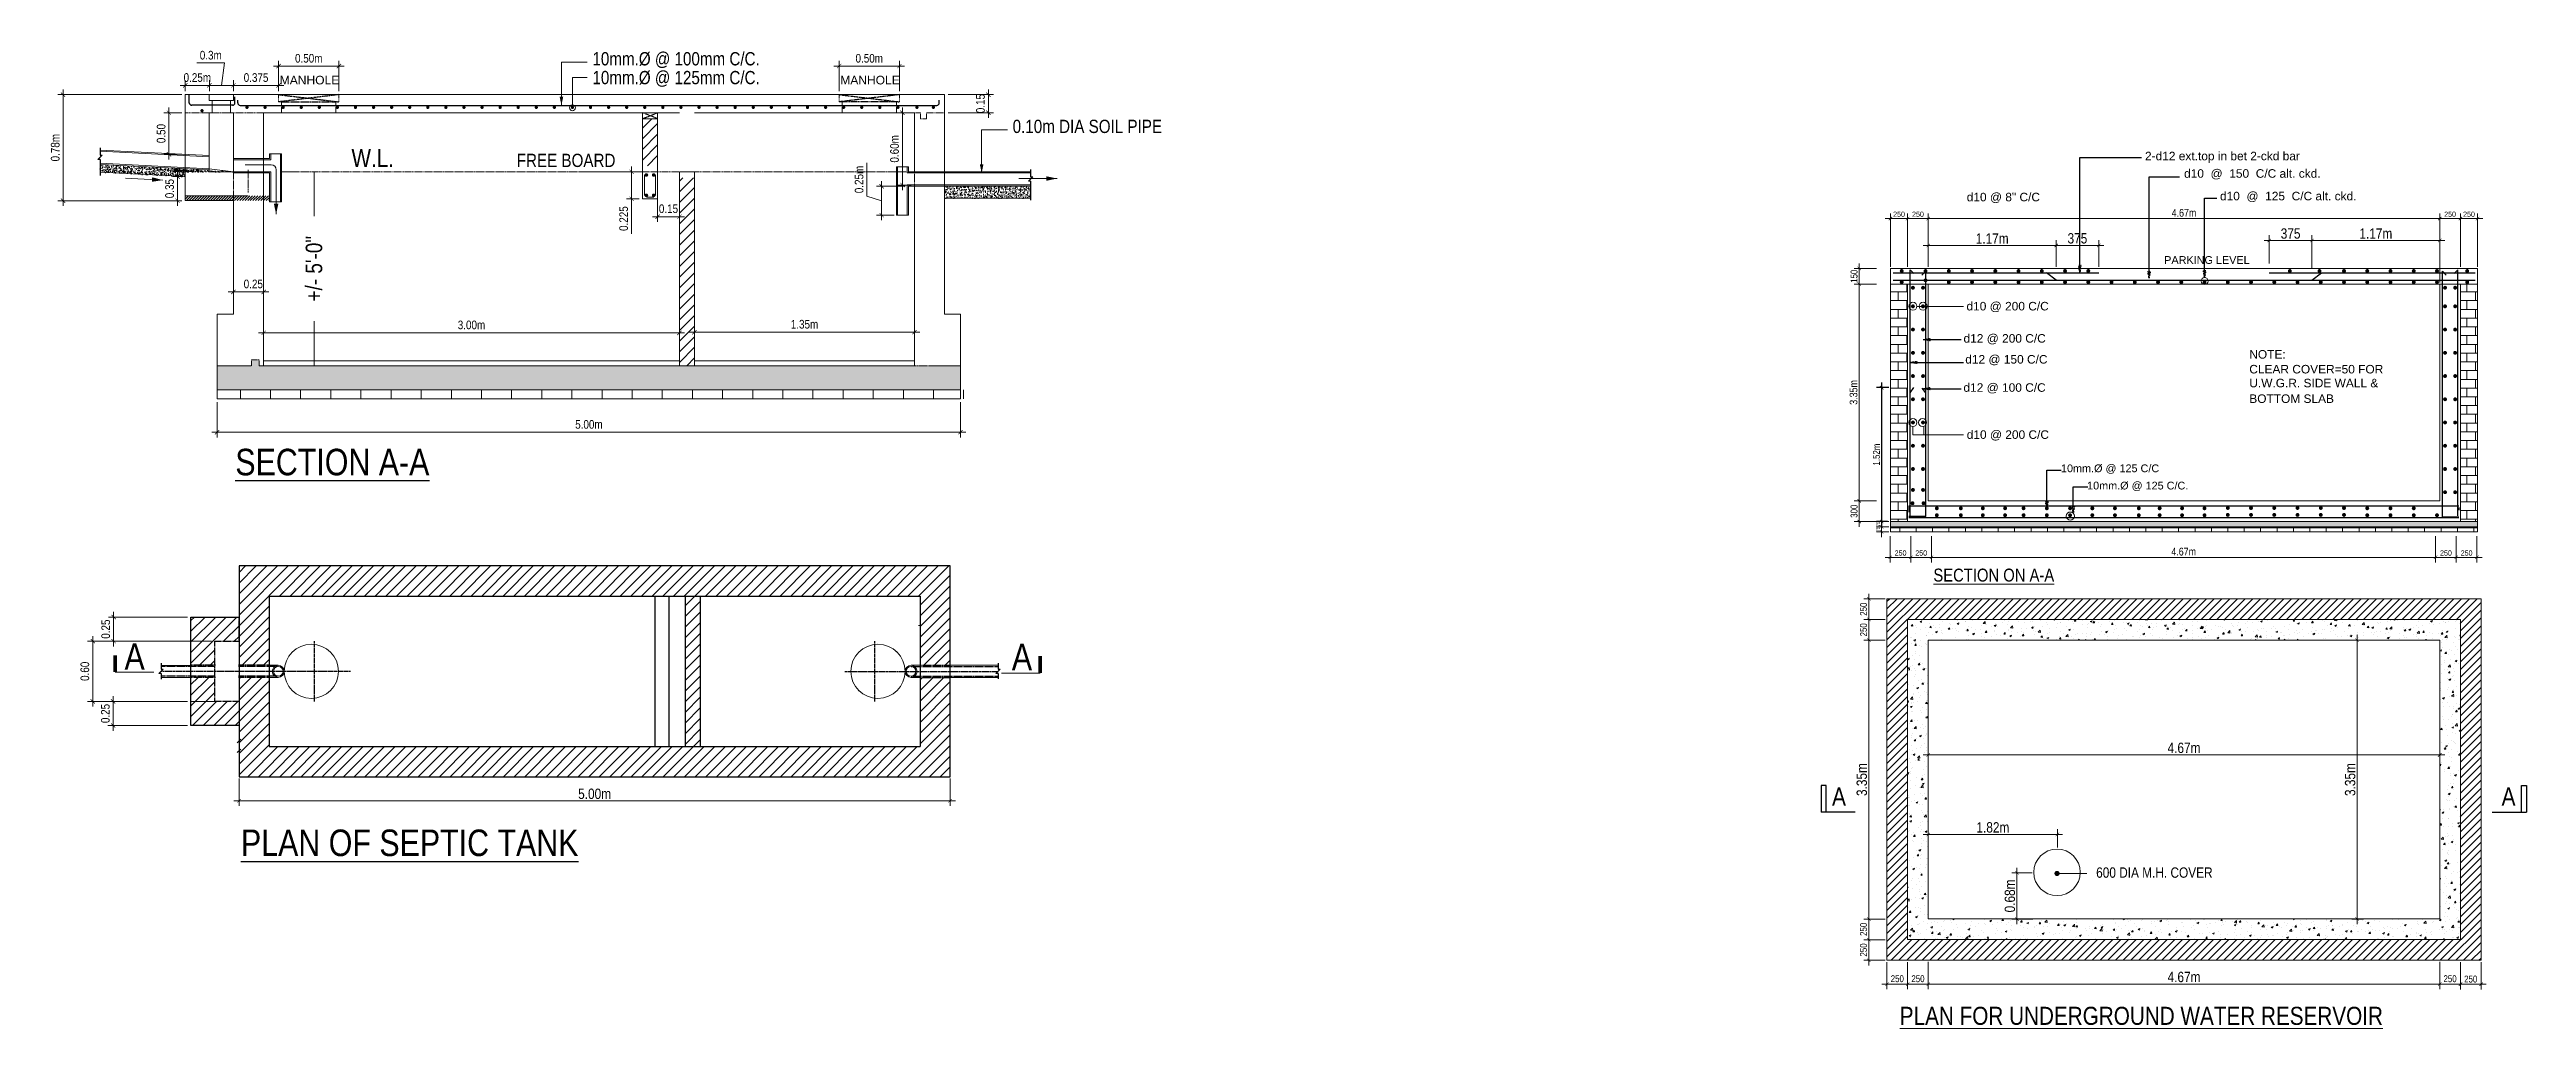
# Model space of a CAD drawing. Header units: inches. Extents: x -4010 to 65129, y -40138 to -1318.
# Drawn here: x 45624 to 47062, y -40138 to -39569 of the extents above; entities that cross this region are included whole.
import ezdxf

# ---------------------------------------------------------------- set-up
doc = ezdxf.new("R2010")
doc.units = ezdxf.units.IN
doc.header["$MEASUREMENT"] = 0
doc.header["$PDMODE"] = 99
for name, pattern in [('ACAD_ISO04W100', [30.5, 24, -3, 0.5, -3]), ('CENTER', [2, 1.25, -0.25, 0.25, -0.25]), ('DASHED', [0.75, 0.5, -0.25]), ('DASHED2', [0.375, 0.25, -0.125]), ('HIDDEN2', [0.1875, 0.125, -0.0625])]:
    doc.linetypes.add(name, pattern=pattern)
for name, color, linetype, lineweight in [('BIG TEXT', 82, 'Continuous', 9), ('Brick', 42, 'Continuous', 0), ('DIM', 7, 'Continuous', 15), ('dot', 30, 'DASHED2', 15), ('GRID', 8, 'ACAD_ISO04W100', 15), ('halka line', 130, 'HIDDEN2', 9), ('LINE', 8, 'Continuous', 13), ('TAXT', 150, 'Continuous', 0), ('U.G.W.R.', 130, 'DASHED2', 5), ('wall1', 7, 'Continuous', 9)]:
    doc.layers.add(name, color=color, linetype=linetype, lineweight=lineweight)
for name, color, linetype in [('GRIDE', 8, 'CENTER'), ('Hatch', 3, 'Continuous'), ('LINE-1', 5, 'Continuous'), ('Rod', 1, 'Continuous'), ('SECTION', 7, 'Continuous'), ('wall', 3, 'Continuous')]:
    doc.layers.add(name, color=color, linetype=linetype)
doc.layers.add('text', color=7, linetype='Continuous', true_color=0x6a7cf1)
doc.styles.add('ARIAL', font='arial.ttf')
doc.styles.add('ARIL', font='arial.ttf')
doc.styles.add('NARROW', font='ARIALN.TTF')
doc.styles.get("Standard").update_dxf_attribs({"font": 'ARIALN.TTF'})
doc.dimstyles.new('1- 8', dxfattribs={"dimtxt": 7.5, "dimasz": 4, "dimexe": 4, "dimexo": 4, "dimgap": 1, "dimtad": 1, "dimdec": 1, "dimzin": 3, "dimdsep": 46, "dimlunit": 4, "dimtxsty": 'ARIAL', "dimblk": 'ARCHTICK', "dimcen": 0, "dimdle": 4, "dimclrd": 150, "dimclre": 132, "dimclrt": 7, "dimadec": 0, "dimazin": 1, "dimtm": 1e-09, "dimtfac": 1, "dimtdec": 1, "dimtix": 1, "dimtofl": 0, "dimtmove": 1, "dimatfit": 3, "dimldrblk": 'CLOSEDBLANK', "dimfxl": 1, "dimtolj": 1, "dimtzin": 0, "dimarcsym": 0})
doc.dimstyles.new('1_8', dxfattribs={"dimscale": 0, "dimtxt": 7, "dimasz": 4, "dimexe": 4, "dimexo": 4, "dimgap": 1, "dimtad": 1, "dimdec": 8, "dimzin": 3, "dimdsep": 46, "dimlunit": 4, "dimtxsty": 'ARIAL', "dimblk": 'ARCHTICK', "dimcen": 0, "dimdle": 4, "dimse1": 1, "dimse2": 1, "dimsd1": 1, "dimsd2": 1, "dimclrd": 150, "dimclre": 132, "dimclrt": 254, "dimadec": 0, "dimazin": 1, "dimtm": 1e-09, "dimtfac": 1, "dimtdec": 8, "dimtix": 1, "dimtofl": 0, "dimtmove": 0, "dimatfit": 3, "dimldrblk": 'CLOSEDBLANK', "dimfxl": 1, "dimtolj": 1, "dimtzin": 0, "dimarcsym": 0})
doc.dimstyles.new('3-16', dxfattribs={"dimtxt": 5, "dimasz": 2.5, "dimexe": 3, "dimexo": 2, "dimgap": 2, "dimtad": 1, "dimdec": 1, "dimzin": 3, "dimdsep": 46, "dimlunit": 4, "dimtxsty": 'NARROW', "dimblk": 'ARCHTICK', "dimcen": 0, "dimdle": 3, "dimclrd": 256, "dimclre": 256, "dimclrt": 7, "dimaunit": 1, "dimadec": 3, "dimazin": 1, "dimtfac": 1, "dimtdec": 1, "dimtofl": 0, "dimtmove": 0, "dimatfit": 3, "dimldrblk": 'CLOSED', "dimfxl": 1, "dimtolj": 1, "dimtzin": 0, "dimlwd": -1, "dimlwe": -1, "dimarcsym": 0})
doc.dimstyles.new('L-SECTION', dxfattribs={"dimtxt": 4, "dimasz": 2, "dimexe": 3, "dimexo": 1, "dimgap": 1, "dimtad": 1, "dimdec": 0, "dimzin": 3, "dimdsep": 46, "dimlunit": 4, "dimtxsty": 'Standard', "dimblk1": 'ARCHTICK', "dimblk2": 'ARCHTICK', "dimsah": 1, "dimcen": 0.09375, "dimdle": 3, "dimclrd": 6, "dimclre": 6, "dimclrt": 6, "dimadec": 0, "dimazin": 0, "dimtfac": 1, "dimtdec": 0, "dimtofl": 0, "dimtmove": 1, "dimatfit": 3, "dimldrblk": 'ARCHTICK', "dimfxl": 3, "dimtolj": 1, "dimtzin": 0, "dimlwd": -1, "dimlwe": -1, "dimarcsym": 0})
pattern_1 = [(45, (-38763.292, -46727.1165), (-3.09359217, 3.09359217), [])]
pattern_2 = [(0, (36501.7307, -24988.15), (0, 5.08), []), (90, (36501.731, -24988.15), (-10.16, 6e-16), [5.08, -5.08]), (90, (36506.811, -24988.15), (-10.16, 6e-16), [-5.08, 5.08])]

msp = doc.modelspace()

# ---------------------------------------------------------------- texts
at = {"layer": 'BIG TEXT'}
msp.add_text('%%uPLAN FOR UNDERGROUND WATER RESERVOIR', height=10.5, dxfattribs=at).set_placement((46698.23, -40135.793))
at = {"layer": 'DIM', "linetype": 'ByBlock'}
msp.add_text('%%uSECTION ON A-A', height=7.5, dxfattribs=at).set_placement((46717.755, -39878.253))
at = {"layer": 'DIM', "insert": (45777.396, -39696.542), "char_height": 9.6, "attachment_point": 5, "rotation": 90}
msp.add_mtext('+/- 5\'-0"', dxfattribs=at)
at = {"layer": 'TAXT', "ltscale": 7}
for s, height, p in [('A', 10.5, (46658.923, -40008.359)), ('A', 10.5, (47047.753, -40008.359)), ('600 DIA M.H. COVER', 6, (46812.285, -40050.317))]:
    msp.add_text(s, height=height, dxfattribs=at).set_placement(p)
at = {"layer": 'text'}
for s, height, p in [('10mm.%%C @ 100mm C/C.', 7.7, (45939.038, -39578.404)), ('10mm.%%C @ 125mm C/C.', 7.7, (45939.038, -39589.327)), ('0.10m DIA SOIL PIPE', 7.7, (46183.074, -39617.685)), ('W.L. ', 10.5, (45799.102, -39637.435)), ('FREE BOARD', 7.7, (45895.072, -39637.435)), ('%%uSECTION A-A', 15.4, (45731.664, -39816.537)), ('A', 15.4, (46182.594, -39929.748)), ('%%uPLAN OF SEPTIC TANK', 15.4, (45734.927, -40037.73))]:
    msp.add_text(s, height=height, dxfattribs=at).set_placement(p)
at = {"layer": 'text', "style": 'ARIL'}
for s, height, p in [('2-d12 ext.top in bet 2-ckd bar', 4.95, (46840.653, -39633.52)), ('d10  @  150  C/C alt. ckd.', 4.95, (46863.344, -39643.67)), ('d10 @ 8" C/C', 4.95, (46737.133, -39657.363)), ('d10  @  125  C/C alt. ckd.', 4.95, (46884.188, -39656.79)), ('PARKING LEVEL', 4.5, (46851.797, -39693.7)), ('d10 @ 200 C/C', 4.95, (46736.987, -39720.752)), ('d12 @ 200 C/C', 4.95, (46735.263, -39739.469)), ('d12 @ 150 C/C', 4.95, (46736.269, -39751.628)), ('CLEAR COVER=50 FOR', 4.95, (46901.216, -39757.358)), ('NOTE:', 4.95, (46901.216, -39748.741)), ('d12 @ 100 C/C ', 4.95, (46735.231, -39768.019)), ('U.W.G.R. SIDE WALL &', 4.95, (46901.216, -39765.41)), ('BOTTOM SLAB', 4.95, (46901.216, -39774.49)), ('d10 @ 200 C/C', 4.95, (46737.133, -39795.363)), ('10mm.%%C @ 125 C/C ', 4.5, (46791.863, -39814.728)), ('10mm.%%C @ 125 C/C.', 4.5, (46807.022, -39824.757))]:
    msp.add_text(s, height=height, dxfattribs=at).set_placement(p)
at = {"layer": 'text', "text_generation_flag": 2}
msp.add_text('A', height=15.4, dxfattribs=at).set_placement((45679.079, -39929.539))
at = {"layer": 'text', "char_height": 5, "width": 193.23704, "attachment_point": 1, "line_spacing_factor": 0.95, "style": 'ARIAL'}
for insert in [(45757.47, -39584.448), (46082.97, -39584.448)]:
    msp.add_mtext('MANHOLE', dxfattribs=dict(at, insert=insert))

# ---------------------------------------------------------------- blocks, each defined once
blk = doc.blocks.new('AR')
at = {"layer": 'DIM'}
blk.add_lwpolyline([(0, 0, 0, 37.5, 0), (89, 0, 37.5, 37.5, 0)], format="xyseb", dxfattribs=at)
blk = doc.blocks.new('_DOTSMALL')
at = {"color": 0, "linetype": 'ByBlock', "const_width": 0.5}
blk.add_lwpolyline([(-0.0625, 0, 1), (0.0625, 0, 1)], format="xyb", close=True, dxfattribs=at)
blk = doc.blocks.new('_Oblique')
at = {"color": 0, "linetype": 'ByBlock', "lineweight": -2}
blk.add_line((-0.5, -0.5), (0.5, 0.5), dxfattribs=at)
blk = doc.blocks.new('_ArchTick')
at = {"layer": 'GRID', "color": 0, "const_width": 0.15}
blk.add_lwpolyline([(-0.5, -0.5), (0.5, 0.5)], dxfattribs=at)
blk = doc.blocks.new('*D1437')
at = {"layer": 'Defpoints', "color": 0, "linetype": 'ByBlock'}
for p in [(45733.8, -39991.7), (46146.8, -39991.7), (46146.8, -40005.6)]:
    blk.add_point(p, dxfattribs=at)
at = {"layer": 'DIM', "color": 6}
for p, q in [((45733.8, -39992.7), (45733.8, -40008.6)), ((46146.8, -39992.7), (46146.8, -40008.6)), ((45730.8, -40005.6), (46149.8, -40005.6))]:
    blk.add_line(p, q, dxfattribs=at)
at = {"layer": 'DIM', "color": 6, "linetype": 'ByBlock', "xscale": 2, "yscale": 2, "zscale": 2, "rotation": 180}
blk.add_blockref('_ArchTick', (45733.8, -40005.6), dxfattribs=at)
at = {"layer": 'DIM', "color": 6, "linetype": 'ByBlock', "xscale": 2, "yscale": 2, "zscale": 2}
blk.add_blockref('_ArchTick', (46146.8, -40005.6), dxfattribs=at)
at = {"layer": 'DIM', "color": 6, "linetype": 'ByBlock', "insert": (45940.3, -40001.6), "char_height": 4, "attachment_point": 5}
blk.add_mtext('\\A1;{\\H1.5x;5.00m}', dxfattribs=at)
blk = doc.blocks.new('*D1438')
at = {"layer": 'Defpoints', "color": 0, "linetype": 'Continuous'}
for p in [(45660.7, -39947.9), (45705.8, -39947.9), (45705.8, -39961.9)]:
    blk.add_point(p, dxfattribs=at)
at = {"layer": 'TAXT', "linetype": 'Continuous'}
for p, q in [((45703.8, -39947.9), (45657.7, -39947.9)), ((45660.7, -39964.9), (45660.7, -39944.9)), ((45703.8, -39961.9), (45657.7, -39961.9))]:
    blk.add_line(p, q, dxfattribs=at)
at = {"layer": 'TAXT', "linetype": 'Continuous', "xscale": 2.5, "yscale": 2.5, "zscale": 2.5}
for p, rotation in [((45660.7, -39947.9), 90), ((45660.7, -39961.9), 270)]:
    blk.add_blockref('_ArchTick', p, dxfattribs=dict(at, rotation=rotation))
at = {"layer": 'TAXT', "color": 7, "linetype": 'Continuous', "insert": (45656.2, -39954.9), "char_height": 5, "attachment_point": 5, "rotation": 90, "style": 'NARROW'}
blk.add_mtext('\\A1;0.25', dxfattribs=at)
blk = doc.blocks.new('_Closed')
at = {"layer": 'wall', "color": 0, "lineweight": -2}
for p, q in [((-1, 0.17), (0, 0)), ((-1, 0.17), (-1, -0.17)), ((0, 0), (-1, -0.17)), ((0, 0), (-1, 0))]:
    blk.add_line(p, q, dxfattribs=at)
blk = doc.blocks.new('*D1439')
at = {"layer": 'Defpoints', "color": 0, "linetype": 'Continuous'}
for p in [(45648.9, -39912.9), (45719.8, -39912.9), (45705.8, -39947.9)]:
    blk.add_point(p, dxfattribs=at)
at = {"layer": 'TAXT', "linetype": 'Continuous'}
for p, q in [((45717.8, -39912.9), (45645.9, -39912.9)), ((45648.9, -39950.9), (45648.9, -39909.9)), ((45703.8, -39947.9), (45645.9, -39947.9))]:
    blk.add_line(p, q, dxfattribs=at)
at = {"layer": 'TAXT', "linetype": 'Continuous', "xscale": 2.5, "yscale": 2.5, "zscale": 2.5}
for p, rotation in [((45648.9, -39912.9), 90), ((45648.9, -39947.9), 270)]:
    blk.add_blockref('_ArchTick', p, dxfattribs=dict(at, rotation=rotation))
at = {"layer": 'TAXT', "color": 7, "linetype": 'Continuous', "insert": (45644.3, -39930.4), "char_height": 5, "attachment_point": 5, "rotation": 90, "style": 'NARROW'}
blk.add_mtext('\\A1;0.60', dxfattribs=at)
blk = doc.blocks.new('*D1440')
at = {"layer": 'Defpoints', "color": 0, "linetype": 'Continuous'}
for p in [(45661, -39898.9), (45705.8, -39898.9), (45719.8, -39912.9)]:
    blk.add_point(p, dxfattribs=at)
at = {"layer": 'TAXT', "linetype": 'Continuous'}
for p, q in [((45703.8, -39898.9), (45658, -39898.9)), ((45661, -39915.9), (45661, -39895.9)), ((45717.8, -39912.9), (45658, -39912.9))]:
    blk.add_line(p, q, dxfattribs=at)
at = {"layer": 'TAXT', "linetype": 'Continuous', "xscale": 2.5, "yscale": 2.5, "zscale": 2.5}
for p, rotation in [((45661, -39898.9), 90), ((45661, -39912.9), 270)]:
    blk.add_blockref('_ArchTick', p, dxfattribs=dict(at, rotation=rotation))
at = {"layer": 'TAXT', "color": 7, "linetype": 'Continuous', "insert": (45656.4, -39905.9), "char_height": 5, "attachment_point": 5, "rotation": 90, "style": 'NARROW'}
blk.add_mtext('\\A1;0.25', dxfattribs=at)
blk = doc.blocks.new('*D1441')
at = {"layer": 'Defpoints', "color": 0, "linetype": 'Continuous'}
for p in [(46117.3, -39578.8), (46082.3, -39595.4), (46117.3, -39595.4)]:
    blk.add_point(p, dxfattribs=at)
at = {"layer": 'TAXT', "linetype": 'Continuous'}
for p, q in [((46079.3, -39578.8), (46120.3, -39578.8)), ((46082.3, -39593.4), (46082.3, -39575.8)), ((46117.3, -39593.4), (46117.3, -39575.8))]:
    blk.add_line(p, q, dxfattribs=at)
at = {"layer": 'TAXT', "linetype": 'Continuous', "xscale": 2.5, "yscale": 2.5, "zscale": 2.5, "rotation": 180}
blk.add_blockref('_ArchTick', (46082.3, -39578.8), dxfattribs=at)
at = {"layer": 'TAXT', "linetype": 'Continuous', "xscale": 2.5, "yscale": 2.5, "zscale": 2.5}
blk.add_blockref('_ArchTick', (46117.3, -39578.8), dxfattribs=at)
at = {"layer": 'TAXT', "color": 7, "linetype": 'Continuous', "insert": (46099.8, -39574.3), "char_height": 5, "attachment_point": 5, "style": 'NARROW'}
blk.add_mtext('\\A1;0.50m', dxfattribs=at)
blk = doc.blocks.new('*D1442')
at = {"layer": 'Defpoints', "color": 0, "linetype": 'Continuous'}
for p in [(45791.8, -39578.8), (45756.8, -39595.4), (45791.8, -39595.4)]:
    blk.add_point(p, dxfattribs=at)
at = {"layer": 'TAXT', "linetype": 'Continuous'}
for p, q in [((45753.8, -39578.8), (45794.8, -39578.8)), ((45756.8, -39593.4), (45756.8, -39575.8)), ((45791.8, -39593.4), (45791.8, -39575.8))]:
    blk.add_line(p, q, dxfattribs=at)
at = {"layer": 'TAXT', "linetype": 'Continuous', "xscale": 2.5, "yscale": 2.5, "zscale": 2.5, "rotation": 180}
blk.add_blockref('_ArchTick', (45756.8, -39578.8), dxfattribs=at)
at = {"layer": 'TAXT', "linetype": 'Continuous', "xscale": 2.5, "yscale": 2.5, "zscale": 2.5}
blk.add_blockref('_ArchTick', (45791.8, -39578.8), dxfattribs=at)
at = {"layer": 'TAXT', "color": 7, "linetype": 'Continuous', "insert": (45774.3, -39574.3), "char_height": 5, "attachment_point": 5, "style": 'NARROW'}
blk.add_mtext('\\A1;0.50m', dxfattribs=at)
blk = doc.blocks.new('*D1443')
at = {"layer": 'Defpoints', "color": 0, "linetype": 'Continuous'}
for p in [(45976.9, -39640.2), (45989.6, -39640.2), (45989.6, -39666.3)]:
    blk.add_point(p, dxfattribs=at)
at = {"layer": 'TAXT', "linetype": 'Continuous'}
for p, q in [((45976.9, -39642.2), (45976.9, -39669.3)), ((45989.6, -39642.2), (45989.6, -39669.3)), ((45973.9, -39666.3), (45992.6, -39666.3))]:
    blk.add_line(p, q, dxfattribs=at)
at = {"layer": 'TAXT', "linetype": 'Continuous', "xscale": 2.5, "yscale": 2.5, "zscale": 2.5, "rotation": 180}
blk.add_blockref('_ArchTick', (45976.9, -39666.3), dxfattribs=at)
at = {"layer": 'TAXT', "linetype": 'Continuous', "xscale": 2.5, "yscale": 2.5, "zscale": 2.5}
blk.add_blockref('_ArchTick', (45989.6, -39666.3), dxfattribs=at)
at = {"layer": 'TAXT', "color": 7, "linetype": 'Continuous', "insert": (45983.2, -39661.7), "char_height": 5, "attachment_point": 5, "style": 'NARROW'}
blk.add_mtext('\\A1;0.15', dxfattribs=at)
blk = doc.blocks.new('*D1444')
at = {"layer": 'Defpoints', "color": 0, "linetype": 'Continuous'}
for p in [(45968.1, -39640.2), (45961.8, -39655.9), (45968.1, -39655.9)]:
    blk.add_point(p, dxfattribs=at)
at = {"layer": 'TAXT', "linetype": 'Continuous'}
for p, q in [((45966.1, -39640.2), (45958.8, -39640.2)), ((45961.8, -39637.2), (45961.8, -39655.9)), ((45966.1, -39655.9), (45958.8, -39655.9)), ((45961.8, -39655.9), (45961.8, -39676.3))]:
    blk.add_line(p, q, dxfattribs=at)
at = {"layer": 'TAXT', "linetype": 'Continuous', "xscale": 2.5, "yscale": 2.5, "zscale": 2.5}
for p, rotation in [((45961.8, -39640.2), 90), ((45961.8, -39655.9), 270)]:
    blk.add_blockref('_ArchTick', p, dxfattribs=dict(at, rotation=rotation))
at = {"layer": 'TAXT', "color": 7, "linetype": 'Continuous', "insert": (45957.2, -39667.4), "char_height": 5, "attachment_point": 5, "rotation": 90, "style": 'NARROW'}
blk.add_mtext('\\A1;0.225', dxfattribs=at)
blk = doc.blocks.new('*D1445')
at = {"layer": 'Defpoints', "color": 0, "linetype": 'Continuous'}
for p in [(45702.6, -39595.4), (45716.6, -39590), (45716.6, -39595.4)]:
    blk.add_point(p, dxfattribs=at)
at = {"layer": 'TAXT', "linetype": 'Continuous'}
for p, q in [((45699.6, -39590), (45719.6, -39590)), ((45702.6, -39593.4), (45702.6, -39587)), ((45716.6, -39593.4), (45716.6, -39587))]:
    blk.add_line(p, q, dxfattribs=at)
at = {"layer": 'TAXT', "linetype": 'Continuous', "xscale": 2.5, "yscale": 2.5, "zscale": 2.5, "rotation": 180}
blk.add_blockref('_ArchTick', (45702.6, -39590), dxfattribs=at)
at = {"layer": 'TAXT', "linetype": 'Continuous', "xscale": 2.5, "yscale": 2.5, "zscale": 2.5}
blk.add_blockref('_ArchTick', (45716.6, -39590), dxfattribs=at)
at = {"layer": 'TAXT', "color": 7, "linetype": 'Continuous', "insert": (45709.6, -39585.5), "char_height": 5, "attachment_point": 5, "style": 'NARROW'}
blk.add_mtext('\\A1;0.25m', dxfattribs=at)
blk = doc.blocks.new('*D1446')
at = {"layer": 'Defpoints', "color": 0, "linetype": 'Continuous'}
for p in [(45716.6, -39595.4), (45730.6, -39590), (45730.6, -39595.4)]:
    blk.add_point(p, dxfattribs=at)
at = {"layer": 'TAXT', "linetype": 'Continuous'}
for p, q in [((45725.4, -39577), (45709.3, -39577)), ((45723.6, -39590), (45725.4, -39577)), ((45713.6, -39590), (45733.6, -39590)), ((45716.6, -39593.4), (45716.6, -39587)), ((45730.6, -39593.4), (45730.6, -39587))]:
    blk.add_line(p, q, dxfattribs=at)
at = {"layer": 'TAXT', "linetype": 'Continuous', "xscale": 2.5, "yscale": 2.5, "zscale": 2.5, "rotation": 180}
blk.add_blockref('_ArchTick', (45716.6, -39590), dxfattribs=at)
at = {"layer": 'TAXT', "linetype": 'Continuous', "xscale": 2.5, "yscale": 2.5, "zscale": 2.5}
blk.add_blockref('_ArchTick', (45730.6, -39590), dxfattribs=at)
at = {"layer": 'TAXT', "color": 7, "linetype": 'Continuous', "insert": (45717.4, -39572.5), "char_height": 5, "attachment_point": 5, "style": 'NARROW'}
blk.add_mtext('\\A1;0.3m', dxfattribs=at)
blk = doc.blocks.new('*D1447')
at = {"layer": 'Defpoints', "color": 0, "linetype": 'Continuous'}
for p in [(45730.6, -39595.4), (45756.8, -39590), (45756.8, -39595.4)]:
    blk.add_point(p, dxfattribs=at)
at = {"layer": 'TAXT', "linetype": 'Continuous'}
for p, q in [((45727.6, -39590), (45759.8, -39590)), ((45730.6, -39593.4), (45730.6, -39587)), ((45756.8, -39593.4), (45756.8, -39587))]:
    blk.add_line(p, q, dxfattribs=at)
at = {"layer": 'TAXT', "linetype": 'Continuous', "xscale": 2.5, "yscale": 2.5, "zscale": 2.5, "rotation": 180}
blk.add_blockref('_ArchTick', (45730.6, -39590), dxfattribs=at)
at = {"layer": 'TAXT', "linetype": 'Continuous', "xscale": 2.5, "yscale": 2.5, "zscale": 2.5}
blk.add_blockref('_ArchTick', (45756.8, -39590), dxfattribs=at)
at = {"layer": 'TAXT', "color": 7, "linetype": 'Continuous', "insert": (45743.7, -39585.5), "char_height": 5, "attachment_point": 5, "style": 'NARROW'}
blk.add_mtext('\\A1;0.375', dxfattribs=at)
blk = doc.blocks.new('*D1448')
at = {"layer": 'Defpoints', "color": 0, "linetype": 'Continuous'}
for p in [(46143.6, -39595.4), (46143.6, -39605.9), (46169, -39605.9)]:
    blk.add_point(p, dxfattribs=at)
at = {"layer": 'TAXT', "linetype": 'Continuous'}
for p, q in [((46145.6, -39595.4), (46172, -39595.4)), ((46169, -39592.4), (46169, -39608.9)), ((46145.6, -39605.9), (46172, -39605.9))]:
    blk.add_line(p, q, dxfattribs=at)
at = {"layer": 'TAXT', "linetype": 'Continuous', "xscale": 2.5, "yscale": 2.5, "zscale": 2.5}
for p, rotation in [((46169, -39595.4), 90), ((46169, -39605.9), 270)]:
    blk.add_blockref('_ArchTick', p, dxfattribs=dict(at, rotation=rotation))
at = {"layer": 'TAXT', "color": 7, "linetype": 'Continuous', "insert": (46164.4, -39600.6), "char_height": 5, "attachment_point": 5, "rotation": 90, "style": 'NARROW'}
blk.add_mtext('\\A1;0.15', dxfattribs=at)
blk = doc.blocks.new('*D1449')
at = {"layer": 'Defpoints', "color": 0, "linetype": 'Continuous'}
for p in [(45702.6, -39595.4), (45631.6, -39657), (45702.6, -39657)]:
    blk.add_point(p, dxfattribs=at)
at = {"layer": 'TAXT', "linetype": 'Continuous'}
for p, q in [((45700.6, -39595.4), (45628.6, -39595.4)), ((45631.6, -39592.4), (45631.6, -39660)), ((45700.6, -39657), (45628.6, -39657))]:
    blk.add_line(p, q, dxfattribs=at)
at = {"layer": 'TAXT', "linetype": 'Continuous', "xscale": 2.5, "yscale": 2.5, "zscale": 2.5}
for p, rotation in [((45631.6, -39595.4), 90), ((45631.6, -39657), 270)]:
    blk.add_blockref('_ArchTick', p, dxfattribs=dict(at, rotation=rotation))
at = {"layer": 'TAXT', "color": 7, "linetype": 'Continuous', "insert": (45627.1, -39626.2), "char_height": 5, "attachment_point": 5, "rotation": 90, "style": 'NARROW'}
blk.add_mtext('\\A1;0.78m', dxfattribs=at)
blk = doc.blocks.new('*D1450')
at = {"layer": 'Defpoints', "color": 0, "linetype": 'Continuous'}
for p in [(45702.6, -39605.9), (45693.1, -39630), (45702.6, -39630)]:
    blk.add_point(p, dxfattribs=at)
at = {"layer": 'TAXT', "linetype": 'Continuous'}
for p, q in [((45700.6, -39605.9), (45690.1, -39605.9)), ((45693.1, -39602.9), (45693.1, -39633)), ((45700.6, -39630), (45690.1, -39630))]:
    blk.add_line(p, q, dxfattribs=at)
at = {"layer": 'TAXT', "linetype": 'Continuous', "xscale": 2.5, "yscale": 2.5, "zscale": 2.5}
for p, rotation in [((45693.1, -39605.9), 90), ((45693.1, -39630), 270)]:
    blk.add_blockref('_ArchTick', p, dxfattribs=dict(at, rotation=rotation))
at = {"layer": 'TAXT', "color": 7, "linetype": 'Continuous', "insert": (45688.6, -39618), "char_height": 5, "attachment_point": 5, "rotation": 90, "style": 'NARROW'}
blk.add_mtext('\\A1;0.50', dxfattribs=at)
blk = doc.blocks.new('*D1451')
at = {"layer": 'Defpoints', "color": 0, "linetype": 'Continuous'}
for p in [(45702.6, -39643), (45698.1, -39657), (45702.6, -39657)]:
    blk.add_point(p, dxfattribs=at)
at = {"layer": 'TAXT', "linetype": 'Continuous'}
for p, q in [((45698.1, -39640), (45698.1, -39660)), ((45700.6, -39643), (45695.1, -39643)), ((45700.6, -39657), (45695.1, -39657))]:
    blk.add_line(p, q, dxfattribs=at)
at = {"layer": 'TAXT', "linetype": 'Continuous', "xscale": 2.5, "yscale": 2.5, "zscale": 2.5}
for p, rotation in [((45698.1, -39643), 90), ((45698.1, -39657), 270)]:
    blk.add_blockref('_ArchTick', p, dxfattribs=dict(at, rotation=rotation))
at = {"layer": 'TAXT', "color": 7, "linetype": 'Continuous', "insert": (45693.5, -39650), "char_height": 5, "attachment_point": 5, "rotation": 90, "style": 'NARROW'}
blk.add_mtext('\\A1;0.35', dxfattribs=at)
blk = doc.blocks.new('*D1452')
at = {"layer": 'Defpoints', "color": 0, "linetype": 'Continuous'}
for p in [(45721.1, -39772.1), (46152.8, -39772.1), (46152.8, -39791.5)]:
    blk.add_point(p, dxfattribs=at)
at = {"layer": 'TAXT', "linetype": 'Continuous'}
for p, q in [((45721.1, -39774.1), (45721.1, -39794.5)), ((46152.8, -39774.1), (46152.8, -39794.5)), ((45718.1, -39791.5), (46155.8, -39791.5))]:
    blk.add_line(p, q, dxfattribs=at)
at = {"layer": 'TAXT', "linetype": 'Continuous', "xscale": 2.5, "yscale": 2.5, "zscale": 2.5, "rotation": 180}
blk.add_blockref('_ArchTick', (45721.1, -39791.5), dxfattribs=at)
at = {"layer": 'TAXT', "linetype": 'Continuous', "xscale": 2.5, "yscale": 2.5, "zscale": 2.5}
blk.add_blockref('_ArchTick', (46152.8, -39791.5), dxfattribs=at)
at = {"layer": 'TAXT', "color": 7, "linetype": 'Continuous', "insert": (45937, -39787), "char_height": 5, "attachment_point": 5, "style": 'NARROW'}
blk.add_mtext('\\A1;5.00m', dxfattribs=at)
blk = doc.blocks.new('*D1453')
at = {"layer": 'Defpoints', "color": 0, "linetype": 'Continuous'}
for p in [(46126.1, -39605.9), (46119.1, -39647.9), (46126.1, -39647.9)]:
    blk.add_point(p, dxfattribs=at)
at = {"layer": 'TAXT', "linetype": 'Continuous'}
for p, q in [((46124.1, -39605.9), (46116.1, -39605.9)), ((46119.1, -39602.9), (46119.1, -39650.9)), ((46124.1, -39647.9), (46116.1, -39647.9))]:
    blk.add_line(p, q, dxfattribs=at)
at = {"layer": 'TAXT', "linetype": 'Continuous', "xscale": 2.5, "yscale": 2.5, "zscale": 2.5}
for p, rotation in [((46119.1, -39605.9), 90), ((46119.1, -39647.9), 270)]:
    blk.add_blockref('_ArchTick', p, dxfattribs=dict(at, rotation=rotation))
at = {"layer": 'TAXT', "color": 7, "linetype": 'Continuous', "insert": (46114.5, -39626.9), "char_height": 5, "attachment_point": 5, "rotation": 90, "style": 'NARROW'}
blk.add_mtext('\\A1;0.60m', dxfattribs=at)
blk = doc.blocks.new('*D1454')
at = {"layer": 'Defpoints', "color": 0, "linetype": 'Continuous'}
for p in [(46122.6, -39648.6), (46107, -39665.4), (46116.3, -39665.4)]:
    blk.add_point(p, dxfattribs=at)
at = {"layer": 'TAXT', "linetype": 'Continuous'}
for p, q in [((46098.4, -39654.4), (46098.4, -39635.1)), ((46107, -39657), (46098.4, -39654.4)), ((46120.6, -39648.6), (46104, -39648.6)), ((46107, -39645.6), (46107, -39668.4)), ((46114.3, -39665.4), (46104, -39665.4))]:
    blk.add_line(p, q, dxfattribs=at)
at = {"layer": 'TAXT', "linetype": 'Continuous', "xscale": 2.5, "yscale": 2.5, "zscale": 2.5}
for p, rotation in [((46107, -39648.6), 90), ((46107, -39665.4), 270)]:
    blk.add_blockref('_ArchTick', p, dxfattribs=dict(at, rotation=rotation))
at = {"layer": 'TAXT', "color": 7, "linetype": 'Continuous', "insert": (46093.9, -39644.7), "char_height": 5, "attachment_point": 5, "rotation": 90, "style": 'NARROW'}
blk.add_mtext('\\A1;0.25m', dxfattribs=at)
blk = doc.blocks.new('*D1455')
at = {"layer": 'Defpoints', "color": 0, "linetype": 'Continuous'}
for p in [(45748.1, -39710), (45730.6, -39722.9), (45748.1, -39722.9)]:
    blk.add_point(p, dxfattribs=at)
at = {"layer": 'TAXT', "linetype": 'Continuous'}
for p, q in [((45727.6, -39710), (45751.1, -39710)), ((45730.6, -39720.9), (45730.6, -39707)), ((45748.1, -39720.9), (45748.1, -39707))]:
    blk.add_line(p, q, dxfattribs=at)
at = {"layer": 'TAXT', "linetype": 'Continuous', "xscale": 2.5, "yscale": 2.5, "zscale": 2.5, "rotation": 180}
blk.add_blockref('_ArchTick', (45730.6, -39710), dxfattribs=at)
at = {"layer": 'TAXT', "linetype": 'Continuous', "xscale": 2.5, "yscale": 2.5, "zscale": 2.5}
blk.add_blockref('_ArchTick', (45748.1, -39710), dxfattribs=at)
at = {"layer": 'TAXT', "color": 7, "linetype": 'Continuous', "insert": (45742.1, -39705.4), "char_height": 5, "attachment_point": 5, "style": 'NARROW'}
blk.add_mtext('\\A1;0.25', dxfattribs=at)
blk = doc.blocks.new('*D1456')
at = {"layer": 'Defpoints', "color": 0, "linetype": 'Continuous'}
for p in [(45989.6, -39733.8), (45748.1, -39750.1), (45989.6, -39750.1)]:
    blk.add_point(p, dxfattribs=at)
at = {"layer": 'TAXT', "linetype": 'Continuous'}
for p, q in [((45745.1, -39733.8), (45992.6, -39733.8)), ((45748.1, -39748.1), (45748.1, -39730.8)), ((45989.6, -39748.1), (45989.6, -39730.8))]:
    blk.add_line(p, q, dxfattribs=at)
at = {"layer": 'TAXT', "linetype": 'Continuous', "xscale": 2.5, "yscale": 2.5, "zscale": 2.5, "rotation": 180}
blk.add_blockref('_ArchTick', (45748.1, -39733.8), dxfattribs=at)
at = {"layer": 'TAXT', "linetype": 'Continuous', "xscale": 2.5, "yscale": 2.5, "zscale": 2.5}
blk.add_blockref('_ArchTick', (45989.6, -39733.8), dxfattribs=at)
at = {"layer": 'TAXT', "color": 7, "linetype": 'Continuous', "insert": (45868.8, -39729.2), "char_height": 5, "attachment_point": 5, "style": 'NARROW'}
blk.add_mtext('\\A1;3.00m', dxfattribs=at)
blk = doc.blocks.new('*D1457')
at = {"layer": 'Defpoints', "color": 0, "linetype": 'Continuous'}
for p in [(46126.1, -39733.4), (45998.3, -39750.1), (46126.1, -39750.1)]:
    blk.add_point(p, dxfattribs=at)
at = {"layer": 'TAXT', "linetype": 'Continuous'}
for p, q in [((45995.3, -39733.4), (46129.1, -39733.4)), ((45998.3, -39748.1), (45998.3, -39730.4)), ((46126.1, -39748.1), (46126.1, -39730.4))]:
    blk.add_line(p, q, dxfattribs=at)
at = {"layer": 'TAXT', "linetype": 'Continuous', "xscale": 2.5, "yscale": 2.5, "zscale": 2.5, "rotation": 180}
blk.add_blockref('_ArchTick', (45998.3, -39733.4), dxfattribs=at)
at = {"layer": 'TAXT', "linetype": 'Continuous', "xscale": 2.5, "yscale": 2.5, "zscale": 2.5}
blk.add_blockref('_ArchTick', (46126.1, -39733.4), dxfattribs=at)
at = {"layer": 'TAXT', "color": 7, "linetype": 'Continuous', "insert": (46062.2, -39728.8), "char_height": 5, "attachment_point": 5, "style": 'NARROW'}
blk.add_mtext('\\A1;1.35m', dxfattribs=at)
blk = doc.blocks.new('*D1458')
at = {"layer": 'Defpoints', "color": 0, "linetype": 'ByBlock'}
for p in [(46714.8, -40098.1), (47011.8, -40098.1), (47011.8, -40112.1)]:
    blk.add_point(p, dxfattribs=at)
at = {"layer": 'DIM', "color": 6}
for p, q in [((46714.8, -40099.1), (46714.8, -40115.1)), ((47011.8, -40099.1), (47011.8, -40115.1)), ((46711.8, -40112.1), (47014.8, -40112.1))]:
    blk.add_line(p, q, dxfattribs=at)
at = {"layer": 'DIM', "color": 6, "linetype": 'ByBlock', "xscale": 2, "yscale": 2, "zscale": 2, "rotation": 180}
blk.add_blockref('_ArchTick', (46714.8, -40112.1), dxfattribs=at)
at = {"layer": 'DIM', "color": 6, "linetype": 'ByBlock', "xscale": 2, "yscale": 2, "zscale": 2}
blk.add_blockref('_ArchTick', (47011.8, -40112.1), dxfattribs=at)
at = {"layer": 'DIM', "color": 6, "linetype": 'ByBlock', "insert": (46863.3, -40108), "char_height": 4, "attachment_point": 5}
blk.add_mtext('\\A1;{\\H1.5x;4.67m}', dxfattribs=at)
blk = doc.blocks.new('*D1459')
at = {"layer": 'Defpoints', "color": 0, "linetype": 'ByBlock'}
for p in [(47011.8, -40098.1), (47023.8, -40098.3), (47023.8, -40112.1)]:
    blk.add_point(p, dxfattribs=at)
at = {"layer": 'DIM', "color": 6}
for p, q in [((47011.8, -40099.1), (47011.8, -40115.1)), ((47023.8, -40099.3), (47023.8, -40115.1)), ((47008.8, -40112.1), (47026.8, -40112.1))]:
    blk.add_line(p, q, dxfattribs=at)
at = {"layer": 'DIM', "color": 6, "linetype": 'ByBlock', "xscale": 2, "yscale": 2, "zscale": 2, "rotation": 180}
blk.add_blockref('_ArchTick', (47011.8, -40112.1), dxfattribs=at)
at = {"layer": 'DIM', "color": 6, "linetype": 'ByBlock', "xscale": 2, "yscale": 2, "zscale": 2}
blk.add_blockref('_ArchTick', (47023.8, -40112.1), dxfattribs=at)
at = {"layer": 'DIM', "color": 6, "linetype": 'ByBlock', "insert": (47017.8, -40109), "char_height": 4, "attachment_point": 5}
blk.add_mtext('\\A1;250', dxfattribs=at)
blk = doc.blocks.new('*D1460')
at = {"layer": 'Defpoints', "color": 0, "linetype": 'ByBlock'}
for p in [(46690.8, -39900.3), (46680.3, -39912.3), (46690.8, -39912.3)]:
    blk.add_point(p, dxfattribs=at)
at = {"layer": 'DIM', "color": 6}
for p, q in [((46689.8, -39900.3), (46677.3, -39900.3)), ((46680.3, -39897.3), (46680.3, -39915.3)), ((46689.8, -39912.3), (46677.3, -39912.3))]:
    blk.add_line(p, q, dxfattribs=at)
at = {"layer": 'DIM', "color": 6, "linetype": 'ByBlock', "xscale": 2, "yscale": 2, "zscale": 2}
for p, rotation in [((46680.3, -39900.3), 90), ((46680.3, -39912.3), 270)]:
    blk.add_blockref('_ArchTick', p, dxfattribs=dict(at, rotation=rotation))
at = {"layer": 'DIM', "color": 6, "linetype": 'ByBlock', "insert": (46677.2, -39906.3), "char_height": 4, "attachment_point": 5, "rotation": 90}
blk.add_mtext('\\A1;250', dxfattribs=at)
blk = doc.blocks.new('*D1461')
at = {"layer": 'Defpoints', "color": 0, "linetype": 'ByBlock'}
for p in [(46690.8, -39912.3), (46680.3, -40074.3), (46690.8, -40074.3)]:
    blk.add_point(p, dxfattribs=at)
at = {"layer": 'DIM', "color": 6}
for p, q in [((46689.8, -39912.3), (46677.3, -39912.3)), ((46680.3, -39909.3), (46680.3, -40077.3)), ((46689.8, -40074.3), (46677.3, -40074.3))]:
    blk.add_line(p, q, dxfattribs=at)
at = {"layer": 'DIM', "color": 6, "linetype": 'ByBlock', "xscale": 2, "yscale": 2, "zscale": 2}
for p, rotation in [((46680.3, -39912.3), 90), ((46680.3, -40074.3), 270)]:
    blk.add_blockref('_ArchTick', p, dxfattribs=dict(at, rotation=rotation))
at = {"layer": 'DIM', "color": 6, "linetype": 'ByBlock', "insert": (46676.2, -39993.3), "char_height": 4, "attachment_point": 5, "rotation": 90}
blk.add_mtext('\\A1;{\\H1.5x;3.35m}', dxfattribs=at)
blk = doc.blocks.new('*D1462')
at = {"layer": 'Defpoints', "color": 0, "linetype": 'ByBlock'}
for p in [(46680.3, -40086.3), (46690.8, -40074.3), (46690.8, -40086.3)]:
    blk.add_point(p, dxfattribs=at)
at = {"layer": 'DIM', "color": 6}
for p, q in [((46680.3, -40071.3), (46680.3, -40089.3)), ((46689.8, -40074.3), (46677.3, -40074.3)), ((46689.8, -40086.3), (46677.3, -40086.3))]:
    blk.add_line(p, q, dxfattribs=at)
at = {"layer": 'DIM', "color": 6, "linetype": 'ByBlock', "xscale": 2, "yscale": 2, "zscale": 2}
for p, rotation in [((46680.3, -40074.3), 90), ((46680.3, -40086.3), 270)]:
    blk.add_blockref('_ArchTick', p, dxfattribs=dict(at, rotation=rotation))
at = {"layer": 'DIM', "color": 6, "linetype": 'ByBlock', "insert": (46677.2, -40080.3), "char_height": 4, "attachment_point": 5, "rotation": 90}
blk.add_mtext('\\A1;250', dxfattribs=at)
blk = doc.blocks.new('*D1463')
at = {"layer": 'Defpoints', "color": 0, "linetype": 'ByBlock'}
for p in [(47011.8, -39979), (46714.8, -39995.6), (47011.8, -39995.6)]:
    blk.add_point(p, dxfattribs=at)
at = {"layer": 'DIM', "color": 6}
for p, q in [((46711.8, -39979), (47014.8, -39979)), ((46714.8, -39994.6), (46714.8, -39976)), ((47011.8, -39994.6), (47011.8, -39976))]:
    blk.add_line(p, q, dxfattribs=at)
at = {"layer": 'DIM', "color": 6, "linetype": 'ByBlock', "xscale": 2, "yscale": 2, "zscale": 2, "rotation": 180}
blk.add_blockref('_ArchTick', (46714.8, -39979), dxfattribs=at)
at = {"layer": 'DIM', "color": 6, "linetype": 'ByBlock', "xscale": 2, "yscale": 2, "zscale": 2}
blk.add_blockref('_ArchTick', (47011.8, -39979), dxfattribs=at)
at = {"layer": 'DIM', "color": 6, "linetype": 'ByBlock', "insert": (46863.3, -39974.9), "char_height": 4, "attachment_point": 5}
blk.add_mtext('\\A1;{\\H1.5x;4.67m}', dxfattribs=at)
blk = doc.blocks.new('*D1464')
at = {"layer": 'Defpoints', "color": 0, "linetype": 'ByBlock'}
for p in [(46789.8, -40025.2), (46714.8, -40033.8), (46789.8, -40033.8)]:
    blk.add_point(p, dxfattribs=at)
at = {"layer": 'DIM', "color": 6}
for p, q in [((46711.8, -40025.2), (46792.8, -40025.2)), ((46714.8, -40032.8), (46714.8, -40022.2)), ((46789.8, -40032.8), (46789.8, -40022.2))]:
    blk.add_line(p, q, dxfattribs=at)
at = {"layer": 'DIM', "color": 6, "linetype": 'ByBlock', "xscale": 2, "yscale": 2, "zscale": 2, "rotation": 180}
blk.add_blockref('_ArchTick', (46714.8, -40025.2), dxfattribs=at)
at = {"layer": 'DIM', "color": 6, "linetype": 'ByBlock', "xscale": 2, "yscale": 2, "zscale": 2}
blk.add_blockref('_ArchTick', (46789.8, -40025.2), dxfattribs=at)
at = {"layer": 'DIM', "color": 6, "linetype": 'ByBlock', "insert": (46752.3, -40021.1), "char_height": 4, "attachment_point": 5}
blk.add_mtext('\\A1;{\\H1.5x;1.82m}', dxfattribs=at)
blk = doc.blocks.new('*D1465')
at = {"layer": 'Defpoints', "color": 0, "linetype": 'ByBlock'}
for p in [(46766.3, -40047.5), (46776.1, -40047.5), (46776.6, -40074.3)]:
    blk.add_point(p, dxfattribs=at)
at = {"layer": 'DIM', "color": 6}
for p, q in [((46766.3, -40077.3), (46766.3, -40044.5)), ((46775.1, -40047.5), (46763.3, -40047.5)), ((46775.6, -40074.3), (46763.3, -40074.3))]:
    blk.add_line(p, q, dxfattribs=at)
at = {"layer": 'DIM', "color": 6, "linetype": 'ByBlock', "xscale": 2, "yscale": 2, "zscale": 2}
for p, rotation in [((46766.3, -40047.5), 90), ((46766.3, -40074.3), 270)]:
    blk.add_blockref('_ArchTick', p, dxfattribs=dict(at, rotation=rotation))
at = {"layer": 'DIM', "color": 6, "linetype": 'ByBlock', "insert": (46762.2, -40060.9), "char_height": 4, "attachment_point": 5, "rotation": 90}
blk.add_mtext('\\A1;{\\H1.5x;0.68m}', dxfattribs=at)
blk = doc.blocks.new('_ClosedBlank')
at = {"layer": 'halka line', "color": 0, "lineweight": -2}
for p, q in [((-1, 0.17), (0, 0)), ((-1, 0.17), (-1, -0.17)), ((0, 0), (-1, -0.17))]:
    blk.add_line(p, q, dxfattribs=at)
blk = doc.blocks.new('*D1466')
at = {"layer": 'Defpoints', "color": 0, "linetype": 'ByBlock'}
for p in [(46704.7, -39850.8), (46716.7, -39850.8), (46716.7, -39864.2)]:
    blk.add_point(p, dxfattribs=at)
at = {"layer": 'DIM', "color": 6}
for p, q in [((46704.7, -39851.8), (46704.7, -39867.2)), ((46716.7, -39851.8), (46716.7, -39867.2)), ((46701.7, -39864.2), (46719.7, -39864.2))]:
    blk.add_line(p, q, dxfattribs=at)
at = {"layer": 'DIM', "color": 6, "linetype": 'ByBlock', "xscale": 2, "yscale": 2, "zscale": 2, "rotation": 180}
blk.add_blockref('_ArchTick', (46704.7, -39864.2), dxfattribs=at)
at = {"layer": 'DIM', "color": 6, "linetype": 'ByBlock', "xscale": 2, "yscale": 2, "zscale": 2}
blk.add_blockref('_ArchTick', (46716.7, -39864.2), dxfattribs=at)
at = {"layer": 'DIM', "color": 6, "linetype": 'ByBlock', "insert": (46710.7, -39861.7), "char_height": 3, "attachment_point": 5}
blk.add_mtext('\\A1;250', dxfattribs=at)
blk = doc.blocks.new('*D1467')
at = {"layer": 'Defpoints', "color": 0, "linetype": 'ByBlock'}
for p in [(46716.7, -39850.8), (47009.4, -39850.8), (47009.4, -39864.2)]:
    blk.add_point(p, dxfattribs=at)
at = {"layer": 'DIM', "color": 6}
for p, q in [((46716.7, -39851.8), (46716.7, -39867.2)), ((47009.4, -39851.8), (47009.4, -39867.2)), ((46713.7, -39864.2), (47012.4, -39864.2))]:
    blk.add_line(p, q, dxfattribs=at)
at = {"layer": 'DIM', "color": 6, "linetype": 'ByBlock', "xscale": 2, "yscale": 2, "zscale": 2, "rotation": 180}
blk.add_blockref('_ArchTick', (46716.7, -39864.2), dxfattribs=at)
at = {"layer": 'DIM', "color": 6, "linetype": 'ByBlock', "xscale": 2, "yscale": 2, "zscale": 2}
blk.add_blockref('_ArchTick', (47009.4, -39864.2), dxfattribs=at)
at = {"layer": 'DIM', "color": 6, "linetype": 'ByBlock', "insert": (46863.1, -39860.9), "char_height": 3, "attachment_point": 5}
blk.add_mtext('\\A1;{\\H1.5x;4.67m}', dxfattribs=at)
blk = doc.blocks.new('*D1468')
at = {"layer": 'Defpoints', "color": 0, "linetype": 'ByBlock'}
for p in [(47009.4, -39850.8), (47021.4, -39850.8), (47021.4, -39864.2)]:
    blk.add_point(p, dxfattribs=at)
at = {"layer": 'DIM', "color": 6}
for p, q in [((47009.4, -39851.8), (47009.4, -39867.2)), ((47021.4, -39851.8), (47021.4, -39867.2)), ((47006.4, -39864.2), (47024.4, -39864.2))]:
    blk.add_line(p, q, dxfattribs=at)
at = {"layer": 'DIM', "color": 6, "linetype": 'ByBlock', "xscale": 2, "yscale": 2, "zscale": 2, "rotation": 180}
blk.add_blockref('_ArchTick', (47009.4, -39864.2), dxfattribs=at)
at = {"layer": 'DIM', "color": 6, "linetype": 'ByBlock', "xscale": 2, "yscale": 2, "zscale": 2}
blk.add_blockref('_ArchTick', (47021.4, -39864.2), dxfattribs=at)
at = {"layer": 'DIM', "color": 6, "linetype": 'ByBlock', "insert": (47015.4, -39861.7), "char_height": 3, "attachment_point": 5}
blk.add_mtext('\\A1;250', dxfattribs=at)
blk = doc.blocks.new('*D1469')
at = {"layer": 'Defpoints', "color": 0, "linetype": 'ByBlock'}
for p in [(46685.7, -39696.4), (46674.7, -39705.4), (46685.7, -39705.4)]:
    blk.add_point(p, dxfattribs=at)
at = {"layer": 'DIM', "color": 6}
for p, q in [((46684.7, -39696.4), (46671.7, -39696.4)), ((46674.7, -39693.4), (46674.7, -39708.4)), ((46684.7, -39705.4), (46671.7, -39705.4))]:
    blk.add_line(p, q, dxfattribs=at)
at = {"layer": 'DIM', "color": 6, "linetype": 'ByBlock', "xscale": 2, "yscale": 2, "zscale": 2}
for p, rotation in [((46674.7, -39696.4), 90), ((46674.7, -39705.4), 270)]:
    blk.add_blockref('_ArchTick', p, dxfattribs=dict(at, rotation=rotation))
at = {"layer": 'DIM', "color": 6, "linetype": 'ByBlock', "insert": (46671.7, -39700.9), "char_height": 3, "attachment_point": 5, "rotation": 90}
blk.add_mtext('\\A1;{\\H1.333x;150}', dxfattribs=at)
blk = doc.blocks.new('*D1470')
at = {"layer": 'Defpoints', "color": 0, "linetype": 'ByBlock'}
for p in [(46685.7, -39705.4), (46674.7, -39831.4), (46685.7, -39831.4)]:
    blk.add_point(p, dxfattribs=at)
at = {"layer": 'DIM', "color": 6}
for p, q in [((46684.7, -39705.4), (46671.7, -39705.4)), ((46674.7, -39702.4), (46674.7, -39834.4)), ((46684.7, -39831.4), (46671.7, -39831.4))]:
    blk.add_line(p, q, dxfattribs=at)
at = {"layer": 'DIM', "color": 6, "linetype": 'ByBlock', "xscale": 2, "yscale": 2, "zscale": 2}
for p, rotation in [((46674.7, -39705.4), 90), ((46674.7, -39831.4), 270)]:
    blk.add_blockref('_ArchTick', p, dxfattribs=dict(at, rotation=rotation))
at = {"layer": 'DIM', "color": 6, "linetype": 'ByBlock', "insert": (46671.4, -39768.4), "char_height": 3, "attachment_point": 5, "rotation": 90}
blk.add_mtext('\\A1;{\\H1.5x;3.35m}', dxfattribs=at)
blk = doc.blocks.new('*D1471')
at = {"layer": 'Defpoints', "color": 0, "linetype": 'ByBlock'}
for p in [(46674.7, -39843.4), (46685.7, -39831.4), (46685.7, -39843.4)]:
    blk.add_point(p, dxfattribs=at)
at = {"layer": 'DIM', "color": 6}
for p, q in [((46674.7, -39828.4), (46674.7, -39846.4)), ((46684.7, -39831.4), (46671.7, -39831.4)), ((46684.7, -39843.4), (46671.7, -39843.4))]:
    blk.add_line(p, q, dxfattribs=at)
at = {"layer": 'DIM', "color": 6, "linetype": 'ByBlock', "xscale": 2, "yscale": 2, "zscale": 2}
for p, rotation in [((46674.7, -39831.4), 90), ((46674.7, -39843.4), 270)]:
    blk.add_blockref('_ArchTick', p, dxfattribs=dict(at, rotation=rotation))
at = {"layer": 'DIM', "color": 6, "linetype": 'ByBlock', "insert": (46671.7, -39837.4), "char_height": 3, "attachment_point": 5, "rotation": 90}
blk.add_mtext('\\A1;{\\H1.333x;300}', dxfattribs=at)
blk = doc.blocks.new('*D1491')
at = {"layer": 'Defpoints', "color": 0, "linetype": 'ByBlock'}
for p in [(46968.5, -39912.3), (46963.8, -40074.3), (46968.5, -40074.3)]:
    blk.add_point(p, dxfattribs=at)
at = {"layer": 'DIM', "color": 6}
for p, q in [((46967.5, -39912.3), (46960.8, -39912.3)), ((46963.8, -39909.3), (46963.8, -40077.3)), ((46967.5, -40074.3), (46960.8, -40074.3))]:
    blk.add_line(p, q, dxfattribs=at)
at = {"layer": 'DIM', "color": 6, "linetype": 'ByBlock', "xscale": 2, "yscale": 2, "zscale": 2}
for p, rotation in [((46963.8, -39912.3), 90), ((46963.8, -40074.3), 270)]:
    blk.add_blockref('_ArchTick', p, dxfattribs=dict(at, rotation=rotation))
at = {"layer": 'DIM', "color": 6, "linetype": 'ByBlock', "insert": (46959.8, -39993.3), "char_height": 4, "attachment_point": 5, "rotation": 90}
blk.add_mtext('\\A1;{\\H1.5x;3.35m}', dxfattribs=at)
blk = doc.blocks.new('*D1472')
at = {"layer": 'Defpoints', "color": 0}
for p in [(46702.8, -40098.3), (46714.8, -40099.1), (46702.8, -40112.1)]:
    blk.add_point(p, dxfattribs=at)
at = {"layer": 'DIM', "color": 6}
for p, q in [((46702.8, -40099.3), (46702.8, -40115.1)), ((46714.8, -40100.1), (46714.8, -40115.1)), ((46717.8, -40112.1), (46699.8, -40112.1))]:
    blk.add_line(p, q, dxfattribs=at)
at = {"layer": 'DIM', "color": 6, "xscale": 2, "yscale": 2, "zscale": 2, "rotation": 180}
blk.add_blockref('_ArchTick', (46702.8, -40112.1), dxfattribs=at)
at = {"layer": 'DIM', "color": 6, "xscale": 2, "yscale": 2, "zscale": 2}
blk.add_blockref('_ArchTick', (46714.8, -40112.1), dxfattribs=at)
at = {"layer": 'DIM', "color": 6, "insert": (46708.8, -40109), "char_height": 4, "attachment_point": 5}
blk.add_mtext('\\A1;250', dxfattribs=at)
blk = doc.blocks.new('*D1473')
at = {"layer": 'Defpoints', "color": 0}
for p in [(46690.8, -40098.3), (46702.8, -40099.1), (46690.8, -40112.1)]:
    blk.add_point(p, dxfattribs=at)
at = {"layer": 'DIM', "color": 6}
for p, q in [((46690.8, -40099.3), (46690.8, -40115.1)), ((46702.8, -40100.1), (46702.8, -40115.1)), ((46705.8, -40112.1), (46687.8, -40112.1))]:
    blk.add_line(p, q, dxfattribs=at)
at = {"layer": 'DIM', "color": 6, "xscale": 2, "yscale": 2, "zscale": 2, "rotation": 180}
blk.add_blockref('_ArchTick', (46690.8, -40112.1), dxfattribs=at)
at = {"layer": 'DIM', "color": 6, "xscale": 2, "yscale": 2, "zscale": 2}
blk.add_blockref('_ArchTick', (46702.8, -40112.1), dxfattribs=at)
at = {"layer": 'DIM', "color": 6, "insert": (46696.8, -40109), "char_height": 4, "attachment_point": 5}
blk.add_mtext('\\A1;250', dxfattribs=at)
blk = doc.blocks.new('*D1474')
at = {"layer": 'Defpoints', "color": 0, "linetype": 'ByBlock'}
for p in [(46680.3, -39900.3), (46690.8, -39888.3), (46690.8, -39900.3)]:
    blk.add_point(p, dxfattribs=at)
at = {"layer": 'DIM', "color": 6}
for p, q in [((46680.3, -39885.3), (46680.3, -39903.3)), ((46689.8, -39888.3), (46677.3, -39888.3)), ((46689.8, -39900.3), (46677.3, -39900.3))]:
    blk.add_line(p, q, dxfattribs=at)
at = {"layer": 'DIM', "color": 6, "linetype": 'ByBlock', "xscale": 2, "yscale": 2, "zscale": 2}
for p, rotation in [((46680.3, -39888.3), 90), ((46680.3, -39900.3), 270)]:
    blk.add_blockref('_ArchTick', p, dxfattribs=dict(at, rotation=rotation))
at = {"layer": 'DIM', "color": 6, "linetype": 'ByBlock', "insert": (46677.2, -39894.3), "char_height": 4, "attachment_point": 5, "rotation": 90}
blk.add_mtext('\\A1;250', dxfattribs=at)
blk = doc.blocks.new('*D1475')
at = {"layer": 'Defpoints', "color": 0, "linetype": 'ByBlock'}
for p in [(47023.8, -40098.3), (47035.8, -40098.4), (47035.8, -40112.2)]:
    blk.add_point(p, dxfattribs=at)
at = {"layer": 'DIM', "color": 6}
for p, q in [((47023.8, -40099.3), (47023.8, -40115.2)), ((47035.8, -40099.4), (47035.8, -40115.2)), ((47020.8, -40112.2), (47038.8, -40112.2))]:
    blk.add_line(p, q, dxfattribs=at)
at = {"layer": 'DIM', "color": 6, "linetype": 'ByBlock', "xscale": 2, "yscale": 2, "zscale": 2, "rotation": 180}
blk.add_blockref('_ArchTick', (47023.8, -40112.2), dxfattribs=at)
at = {"layer": 'DIM', "color": 6, "linetype": 'ByBlock', "xscale": 2, "yscale": 2, "zscale": 2}
blk.add_blockref('_ArchTick', (47035.8, -40112.2), dxfattribs=at)
at = {"layer": 'DIM', "color": 6, "linetype": 'ByBlock', "insert": (47029.8, -40109.2), "char_height": 4, "attachment_point": 5}
blk.add_mtext('\\A1;250', dxfattribs=at)
blk = doc.blocks.new('*D1476')
at = {"layer": 'Defpoints', "color": 0, "linetype": 'ByBlock'}
for p in [(46690.8, -40086.3), (46680.3, -40098.3), (46690.8, -40098.3)]:
    blk.add_point(p, dxfattribs=at)
at = {"layer": 'DIM', "color": 6}
for p, q in [((46689.8, -40086.3), (46677.3, -40086.3)), ((46680.3, -40083.3), (46680.3, -40101.3)), ((46689.8, -40098.3), (46677.3, -40098.3))]:
    blk.add_line(p, q, dxfattribs=at)
at = {"layer": 'DIM', "color": 6, "linetype": 'ByBlock', "xscale": 2, "yscale": 2, "zscale": 2}
for p, rotation in [((46680.3, -40086.3), 90), ((46680.3, -40098.3), 270)]:
    blk.add_blockref('_ArchTick', p, dxfattribs=dict(at, rotation=rotation))
at = {"layer": 'DIM', "color": 6, "linetype": 'ByBlock', "insert": (46677.2, -40092.3), "char_height": 4, "attachment_point": 5, "rotation": 90}
blk.add_mtext('\\A1;250', dxfattribs=at)
blk = doc.blocks.new('*D1477')
at = {"layer": 'Defpoints', "color": 0, "linetype": 'ByBlock'}
for p in [(46714.8, -39667.4), (46714.8, -39680.8), (46702.8, -39696.4)]:
    blk.add_point(p, dxfattribs=at)
at = {"layer": 'DIM', "color": 6}
for p, q in [((46699.8, -39667.4), (46717.8, -39667.4)), ((46702.8, -39695.4), (46702.8, -39664.4)), ((46714.8, -39679.8), (46714.8, -39664.4))]:
    blk.add_line(p, q, dxfattribs=at)
at = {"layer": 'DIM', "color": 6, "linetype": 'ByBlock', "xscale": 2, "yscale": 2, "zscale": 2, "rotation": 180}
blk.add_blockref('_ArchTick', (46702.8, -39667.4), dxfattribs=at)
at = {"layer": 'DIM', "color": 6, "linetype": 'ByBlock', "xscale": 2, "yscale": 2, "zscale": 2}
blk.add_blockref('_ArchTick', (46714.8, -39667.4), dxfattribs=at)
at = {"layer": 'DIM', "color": 6, "linetype": 'ByBlock', "insert": (46708.8, -39664.9), "char_height": 3, "attachment_point": 5}
blk.add_mtext('\\A1;250', dxfattribs=at)
blk = doc.blocks.new('*D1478')
at = {"layer": 'Defpoints', "color": 0, "linetype": 'ByBlock'}
for p in [(47011.8, -39667.4), (46714.8, -39680.8), (47011.8, -39680.8)]:
    blk.add_point(p, dxfattribs=at)
at = {"layer": 'DIM', "color": 6}
for p, q in [((46711.8, -39667.4), (47014.8, -39667.4)), ((46714.8, -39679.8), (46714.8, -39664.4)), ((47011.8, -39679.8), (47011.8, -39664.4))]:
    blk.add_line(p, q, dxfattribs=at)
at = {"layer": 'DIM', "color": 6, "linetype": 'ByBlock', "xscale": 2, "yscale": 2, "zscale": 2, "rotation": 180}
blk.add_blockref('_ArchTick', (46714.8, -39667.4), dxfattribs=at)
at = {"layer": 'DIM', "color": 6, "linetype": 'ByBlock', "xscale": 2, "yscale": 2, "zscale": 2}
blk.add_blockref('_ArchTick', (47011.8, -39667.4), dxfattribs=at)
at = {"layer": 'DIM', "color": 6, "linetype": 'ByBlock', "insert": (46863.3, -39664.1), "char_height": 3, "attachment_point": 5}
blk.add_mtext('\\A1;{\\H1.5x;4.67m}', dxfattribs=at)
blk = doc.blocks.new('*D1479')
at = {"layer": 'Defpoints', "color": 0, "linetype": 'ByBlock'}
for p in [(46789.1, -39683), (46714.8, -39696.4), (46789.1, -39696.4)]:
    blk.add_point(p, dxfattribs=at)
at = {"layer": 'DIM', "color": 6}
for p, q in [((46711.8, -39683), (46792.1, -39683)), ((46714.8, -39695.4), (46714.8, -39680)), ((46789.1, -39695.4), (46789.1, -39680))]:
    blk.add_line(p, q, dxfattribs=at)
at = {"layer": 'DIM', "color": 6, "linetype": 'ByBlock', "xscale": 2, "yscale": 2, "zscale": 2, "rotation": 180}
blk.add_blockref('_ArchTick', (46714.8, -39683), dxfattribs=at)
at = {"layer": 'DIM', "color": 6, "linetype": 'ByBlock', "xscale": 2, "yscale": 2, "zscale": 2}
blk.add_blockref('_ArchTick', (46789.1, -39683), dxfattribs=at)
at = {"layer": 'DIM', "color": 6, "linetype": 'ByBlock', "insert": (46751.9, -39679), "char_height": 3, "attachment_point": 5}
blk.add_mtext('\\A1;{\\H2x;1.17m}', dxfattribs=at)
blk = doc.blocks.new('*D1480')
at = {"layer": 'Defpoints', "color": 0, "linetype": 'ByBlock'}
for p in [(46813.8, -39683), (46789.1, -39696.4), (46813.8, -39696.4)]:
    blk.add_point(p, dxfattribs=at)
at = {"layer": 'DIM', "color": 6}
for p, q in [((46786.1, -39683), (46816.8, -39683)), ((46789.1, -39695.4), (46789.1, -39680)), ((46813.8, -39695.4), (46813.8, -39680))]:
    blk.add_line(p, q, dxfattribs=at)
at = {"layer": 'DIM', "color": 6, "linetype": 'ByBlock', "xscale": 2, "yscale": 2, "zscale": 2, "rotation": 180}
blk.add_blockref('_ArchTick', (46789.1, -39683), dxfattribs=at)
at = {"layer": 'DIM', "color": 6, "linetype": 'ByBlock', "xscale": 2, "yscale": 2, "zscale": 2}
blk.add_blockref('_ArchTick', (46813.8, -39683), dxfattribs=at)
at = {"layer": 'DIM', "color": 6, "linetype": 'ByBlock', "insert": (46801.4, -39678.9), "char_height": 3, "attachment_point": 5}
blk.add_mtext('\\A1;{\\H2x;375}', dxfattribs=at)
blk = doc.blocks.new('*D1481')
at = {"layer": 'Defpoints', "color": 0, "linetype": 'ByBlock'}
for p in [(46937.6, -39680.1), (46912.8, -39694.5), (46937.6, -39694.5)]:
    blk.add_point(p, dxfattribs=at)
at = {"layer": 'DIM', "color": 6}
for p, q in [((46909.8, -39680.1), (46940.6, -39680.1)), ((46912.8, -39693.5), (46912.8, -39677.1)), ((46937.6, -39693.5), (46937.6, -39677.1))]:
    blk.add_line(p, q, dxfattribs=at)
at = {"layer": 'DIM', "color": 6, "linetype": 'ByBlock', "xscale": 2, "yscale": 2, "zscale": 2, "rotation": 180}
blk.add_blockref('_ArchTick', (46912.8, -39680.1), dxfattribs=at)
at = {"layer": 'DIM', "color": 6, "linetype": 'ByBlock', "xscale": 2, "yscale": 2, "zscale": 2}
blk.add_blockref('_ArchTick', (46937.6, -39680.1), dxfattribs=at)
at = {"layer": 'DIM', "color": 6, "linetype": 'ByBlock', "insert": (46925.2, -39676.1), "char_height": 3, "attachment_point": 5}
blk.add_mtext('\\A1;{\\H2x;375}', dxfattribs=at)
blk = doc.blocks.new('*D1482')
at = {"layer": 'Defpoints', "color": 0, "linetype": 'ByBlock'}
for p in [(47011.8, -39680.1), (46937.6, -39697), (47011.8, -39705.6)]:
    blk.add_point(p, dxfattribs=at)
at = {"layer": 'DIM', "color": 6}
for p, q in [((46934.6, -39680.1), (47014.8, -39680.1)), ((46937.6, -39696), (46937.6, -39677.1)), ((47011.8, -39704.6), (47011.8, -39677.1))]:
    blk.add_line(p, q, dxfattribs=at)
at = {"layer": 'DIM', "color": 6, "linetype": 'ByBlock', "xscale": 2, "yscale": 2, "zscale": 2, "rotation": 180}
blk.add_blockref('_ArchTick', (46937.6, -39680.1), dxfattribs=at)
at = {"layer": 'DIM', "color": 6, "linetype": 'ByBlock', "xscale": 2, "yscale": 2, "zscale": 2}
blk.add_blockref('_ArchTick', (47011.8, -39680.1), dxfattribs=at)
at = {"layer": 'DIM', "color": 6, "linetype": 'ByBlock', "insert": (46974.7, -39676.1), "char_height": 3, "attachment_point": 5}
blk.add_mtext('\\A1;{\\H2x;1.17m}', dxfattribs=at)
blk = doc.blocks.new('*D1483')
at = {"layer": 'Defpoints', "color": 0, "linetype": 'ByBlock'}
for p in [(46692.8, -39765.6), (46687.7, -39843.4), (46692.1, -39843.4)]:
    blk.add_point(p, dxfattribs=at)
at = {"layer": 'Rod', "color": 6}
for p, q in [((46691.8, -39765.6), (46684.7, -39765.6)), ((46687.7, -39762.6), (46687.7, -39846.4)), ((46691.1, -39843.4), (46684.7, -39843.4))]:
    blk.add_line(p, q, dxfattribs=at)
at = {"layer": 'Rod', "color": 6, "linetype": 'ByBlock', "xscale": 2, "yscale": 2, "zscale": 2}
for p, rotation in [((46687.7, -39765.6), 90), ((46687.7, -39843.4), 270)]:
    blk.add_blockref('_ArchTick', p, dxfattribs=dict(at, rotation=rotation))
at = {"layer": 'Rod', "color": 6, "linetype": 'ByBlock', "insert": (46684.7, -39804.5), "char_height": 3, "attachment_point": 5, "rotation": 90}
blk.add_mtext('\\A1;{\\H1.333x;1.52m}', dxfattribs=at)
blk = doc.blocks.new('*D1484')
at = {"layer": 'Defpoints', "color": 0, "linetype": 'ByBlock'}
for p in [(46692.7, -39850.8), (46704.7, -39850.8), (46704.7, -39864.2)]:
    blk.add_point(p, dxfattribs=at)
at = {"layer": 'DIM', "color": 6}
for p, q in [((46692.7, -39851.8), (46692.7, -39867.2)), ((46704.7, -39851.8), (46704.7, -39867.2)), ((46689.7, -39864.2), (46707.7, -39864.2))]:
    blk.add_line(p, q, dxfattribs=at)
at = {"layer": 'DIM', "color": 6, "linetype": 'ByBlock', "xscale": 2, "yscale": 2, "zscale": 2, "rotation": 180}
blk.add_blockref('_ArchTick', (46692.7, -39864.2), dxfattribs=at)
at = {"layer": 'DIM', "color": 6, "linetype": 'ByBlock', "xscale": 2, "yscale": 2, "zscale": 2}
blk.add_blockref('_ArchTick', (46704.7, -39864.2), dxfattribs=at)
at = {"layer": 'DIM', "color": 6, "linetype": 'ByBlock', "insert": (46698.7, -39861.7), "char_height": 3, "attachment_point": 5}
blk.add_mtext('\\A1;250', dxfattribs=at)
blk = doc.blocks.new('*D1485')
at = {"layer": 'Defpoints', "color": 0, "linetype": 'ByBlock'}
for p in [(47021.4, -39850.8), (47033.4, -39850.8), (47033.4, -39864.2)]:
    blk.add_point(p, dxfattribs=at)
at = {"layer": 'DIM', "color": 6}
for p, q in [((47021.4, -39851.8), (47021.4, -39867.2)), ((47033.4, -39851.8), (47033.4, -39867.2)), ((47018.4, -39864.2), (47036.4, -39864.2))]:
    blk.add_line(p, q, dxfattribs=at)
at = {"layer": 'DIM', "color": 6, "linetype": 'ByBlock', "xscale": 2, "yscale": 2, "zscale": 2, "rotation": 180}
blk.add_blockref('_ArchTick', (47021.4, -39864.2), dxfattribs=at)
at = {"layer": 'DIM', "color": 6, "linetype": 'ByBlock', "xscale": 2, "yscale": 2, "zscale": 2}
blk.add_blockref('_ArchTick', (47033.4, -39864.2), dxfattribs=at)
at = {"layer": 'DIM', "color": 6, "linetype": 'ByBlock', "insert": (47027.4, -39861.7), "char_height": 3, "attachment_point": 5}
blk.add_mtext('\\A1;250', dxfattribs=at)
blk = doc.blocks.new('*D1486')
at = {"layer": 'Defpoints', "color": 0, "linetype": 'ByBlock'}
for p in [(46692.8, -39843.4), (46687.7, -39846.4), (46692.8, -39846.4)]:
    blk.add_point(p, dxfattribs=at)
at = {"layer": 'DIM', "color": 6}
for p, q in [((46691.8, -39843.4), (46684.7, -39843.4)), ((46687.7, -39840.4), (46687.7, -39849.4)), ((46691.8, -39846.4), (46684.7, -39846.4))]:
    blk.add_line(p, q, dxfattribs=at)
at = {"layer": 'DIM', "color": 6, "linetype": 'ByBlock', "xscale": 2, "yscale": 2, "zscale": 2}
for p, rotation in [((46687.7, -39843.4), 90), ((46687.7, -39846.4), 270)]:
    blk.add_blockref('_ArchTick', p, dxfattribs=dict(at, rotation=rotation))
at = {"layer": 'DIM', "color": 6, "linetype": 'ByBlock', "insert": (46685.7, -39844.9), "char_height": 3, "attachment_point": 5, "rotation": 90}
blk.add_mtext('\\A1;{\\H0.6667x;75}', dxfattribs=at)
blk = doc.blocks.new('*D1487')
at = {"layer": 'Defpoints', "color": 0, "linetype": 'ByBlock'}
for p in [(46687.7, -39849.4), (46692.8, -39846.4), (46692.8, -39849.4)]:
    blk.add_point(p, dxfattribs=at)
at = {"layer": 'DIM', "color": 6}
for p, q in [((46687.7, -39843.4), (46687.7, -39852.4)), ((46691.8, -39846.4), (46684.7, -39846.4)), ((46691.8, -39849.4), (46684.7, -39849.4))]:
    blk.add_line(p, q, dxfattribs=at)
at = {"layer": 'DIM', "color": 6, "linetype": 'ByBlock', "xscale": 2, "yscale": 2, "zscale": 2}
for p, rotation in [((46687.7, -39846.4), 90), ((46687.7, -39849.4), 270)]:
    blk.add_blockref('_ArchTick', p, dxfattribs=dict(at, rotation=rotation))
at = {"layer": 'DIM', "color": 6, "linetype": 'ByBlock', "insert": (46685.7, -39847.9), "char_height": 3, "attachment_point": 5, "rotation": 90}
blk.add_mtext('\\A1;{\\H0.6667x;75}', dxfattribs=at)
blk = doc.blocks.new('*D1488')
at = {"layer": 'Defpoints', "color": 0, "linetype": 'ByBlock'}
for p in [(46702.8, -39667.4), (46702.8, -39680.8), (46692.8, -39696.4)]:
    blk.add_point(p, dxfattribs=at)
at = {"layer": 'DIM', "color": 6}
for p, q in [((46689.8, -39667.4), (46705.8, -39667.4)), ((46692.8, -39695.4), (46692.8, -39664.4)), ((46702.8, -39679.8), (46702.8, -39664.4))]:
    blk.add_line(p, q, dxfattribs=at)
at = {"layer": 'DIM', "color": 6, "linetype": 'ByBlock', "xscale": 2, "yscale": 2, "zscale": 2, "rotation": 180}
blk.add_blockref('_ArchTick', (46692.8, -39667.4), dxfattribs=at)
at = {"layer": 'DIM', "color": 6, "linetype": 'ByBlock', "xscale": 2, "yscale": 2, "zscale": 2}
blk.add_blockref('_ArchTick', (46702.8, -39667.4), dxfattribs=at)
at = {"layer": 'DIM', "color": 6, "linetype": 'ByBlock', "insert": (46697.8, -39664.9), "char_height": 3, "attachment_point": 5}
blk.add_mtext('\\A1;250', dxfattribs=at)
blk = doc.blocks.new('*D1489')
at = {"layer": 'Defpoints', "color": 0, "linetype": 'ByBlock'}
for p in [(47033.8, -39667.4), (47023.8, -39696.4), (47033.8, -39696.4)]:
    blk.add_point(p, dxfattribs=at)
at = {"layer": 'DIM', "color": 6}
for p, q in [((47020.8, -39667.4), (47036.8, -39667.4)), ((47023.8, -39695.4), (47023.8, -39664.4)), ((47033.8, -39695.4), (47033.8, -39664.4))]:
    blk.add_line(p, q, dxfattribs=at)
at = {"layer": 'DIM', "color": 6, "linetype": 'ByBlock', "xscale": 2, "yscale": 2, "zscale": 2, "rotation": 180}
blk.add_blockref('_ArchTick', (47023.8, -39667.4), dxfattribs=at)
at = {"layer": 'DIM', "color": 6, "linetype": 'ByBlock', "xscale": 2, "yscale": 2, "zscale": 2}
blk.add_blockref('_ArchTick', (47033.8, -39667.4), dxfattribs=at)
at = {"layer": 'DIM', "color": 6, "linetype": 'ByBlock', "insert": (47028.8, -39664.9), "char_height": 3, "attachment_point": 5}
blk.add_mtext('\\A1;250', dxfattribs=at)
blk = doc.blocks.new('*D1490')
at = {"layer": 'Defpoints', "color": 0, "linetype": 'ByBlock'}
for p in [(47023.8, -39667.4), (47023.8, -39680.8), (47011.8, -39696.4)]:
    blk.add_point(p, dxfattribs=at)
at = {"layer": 'DIM', "color": 6}
for p, q in [((47008.8, -39667.4), (47026.8, -39667.4)), ((47011.8, -39695.4), (47011.8, -39664.4)), ((47023.8, -39679.8), (47023.8, -39664.4))]:
    blk.add_line(p, q, dxfattribs=at)
at = {"layer": 'DIM', "color": 6, "linetype": 'ByBlock', "xscale": 2, "yscale": 2, "zscale": 2, "rotation": 180}
blk.add_blockref('_ArchTick', (47011.8, -39667.4), dxfattribs=at)
at = {"layer": 'DIM', "color": 6, "linetype": 'ByBlock', "xscale": 2, "yscale": 2, "zscale": 2}
blk.add_blockref('_ArchTick', (47023.8, -39667.4), dxfattribs=at)
at = {"layer": 'DIM', "color": 6, "linetype": 'ByBlock', "insert": (47017.8, -39664.9), "char_height": 3, "attachment_point": 5}
blk.add_mtext('\\A1;250', dxfattribs=at)

# ---------------------------------------------------------------- dimensions: what is measured, and where the dimension line sits
at = {"layer": 'DIM', "linetype": 'ByBlock'}
for base, p1, p2, text, override, picture, middle in [((46702.815, -39667.439), (46692.815, -39696.45), (46702.815, -39680.838), '250', {"dimtxt": 3}, '*D1488', (46697.815, -39664.907)), ((46714.815, -39667.439), (46702.815, -39696.45), (46714.815, -39680.838), '250', {"dimtxt": 3}, '*D1477', (46708.815, -39664.907)), ((47011.815, -39667.439), (46714.815, -39680.838), (47011.815, -39680.838), '{\\H1.5x;4.67m}', {"dimtxt": 3}, '*D1478', (46863.315, -39664.141)), ((47023.815, -39667.439), (47011.815, -39696.45), (47023.815, -39680.838), '250', {"dimtxt": 3}, '*D1490', (47017.815, -39664.907)), ((47033.815, -39667.439), (47023.815, -39696.45), (47033.815, -39696.45), '250', {"dimtxt": 3}, '*D1489', (47028.815, -39664.907)), ((46789.065, -39682.994), (46714.815, -39696.45), (46789.065, -39696.45), '{\\H2x;1.17m}', {"dimtxt": 3}, '*D1479', (46751.94, -39678.982)), ((46813.815, -39682.994), (46789.065, -39696.45), (46813.815, -39696.45), '{\\H2x;375}', {"dimtxt": 3}, '*D1480', (46801.44, -39678.931)), ((46937.565, -39680.139), (46912.815, -39694.483), (46937.565, -39694.483), '{\\H2x;375}', {"dimtxt": 3}, '*D1481', (46925.19, -39676.076)), ((47011.815, -39680.139), (46937.565, -39696.951), (47011.815, -39705.595), '{\\H2x;1.17m}', {"dimtxt": 3}, '*D1482', (46974.69, -39676.127)), ((46704.659, -39864.2), (46692.659, -39850.801), (46704.659, -39850.801), '250', {"dimtxt": 3}, '*D1484', (46698.659, -39861.669)), ((46716.659, -39864.2), (46704.659, -39850.801), (46716.659, -39850.801), '250', {"dimtxt": 3}, '*D1466', (46710.659, -39861.669)), ((47009.448, -39864.2), (46716.659, -39850.801), (47009.448, -39850.801), '{\\H1.5x;4.67m}', {"dimtxt": 3}, '*D1467', (46863.054, -39860.903)), ((47021.448, -39864.2), (47009.448, -39850.801), (47021.448, -39850.801), '250', {"dimtxt": 3}, '*D1468', (47015.448, -39861.669)), ((47033.448, -39864.2), (47021.448, -39850.801), (47033.448, -39850.801), '250', {"dimtxt": 3}, '*D1485', (47027.448, -39861.669)), ((47011.815, -39978.965), (46714.815, -39995.644), (47011.815, -39995.644), '{\\H1.5x;4.67m}', {"dimtmove": 1}, '*D1463', (46863.315, -39974.902)), ((46146.829, -40005.647), (45733.829, -39991.675), (46146.829, -39991.675), '{\\H1.5x;5.00m}', {"dimtmove": 1}, '*D1437', (45940.329, -40001.583)), ((46789.764, -40025.162), (46714.815, -40033.759), (46789.764, -40033.759), '{\\H1.5x;1.82m}', {"dimtmove": 1}, '*D1464', (46752.29, -40021.098)), ((47011.815, -40112.055), (46714.815, -40098.084), (47011.815, -40098.084), '{\\H1.5x;4.67m}', {"dimtmove": 1}, '*D1458', (46863.315, -40107.992))]:
    dim = msp.add_linear_dim(base=base, p1=p1, p2=p2, text=text, dimstyle='L-SECTION', override=override, dxfattribs=at)
    dim.commit()
    dim.dimension.update_dxf_attribs({"geometry": picture, "text_midpoint": middle})
for base, p1, p2, text, override, picture, middle in [((46674.747, -39705.45), (46685.714, -39696.45), (46685.714, -39705.45), '{\\H1.333x;150}', {"dimtxt": 3}, '*D1469', (46671.705, -39700.95)), ((46674.747, -39831.45), (46685.714, -39705.45), (46685.714, -39831.45), '{\\H1.5x;3.35m}', {"dimtxt": 3}, '*D1470', (46671.449, -39768.45)), ((46674.747, -39843.45), (46685.714, -39831.45), (46685.714, -39843.45), '{\\H1.333x;300}', {"dimtxt": 3}, '*D1471', (46671.705, -39837.45)), ((46680.265, -40074.259), (46690.815, -39912.259), (46690.815, -40074.259), '{\\H1.5x;3.35m}', {"dimtmove": 1}, '*D1461', (46676.202, -39993.259)), ((46963.837, -40074.259), (46968.545, -39912.259), (46968.545, -40074.259), '{\\H1.5x;3.35m}', {"dimtmove": 1}, '*D1491', (46959.773, -39993.259)), ((46766.283, -40047.463), (46776.632, -40074.259), (46776.062, -40047.463), '{\\H1.5x;0.68m}', {"dimtmove": 1}, '*D1465', (46762.219, -40060.861))]:
    dim = msp.add_linear_dim(base=base, p1=p1, p2=p2, angle=90, text=text, dimstyle='L-SECTION', override=override, dxfattribs=at)
    dim.commit()
    dim.dimension.update_dxf_attribs({"geometry": picture, "text_midpoint": middle})
for base, p1, p2, angle, text, override, picture, middle in [((46687.693, -39846.45), (46692.815, -39843.45), (46692.815, -39846.45), 270, '{\\H0.6667x;75}', {"dimtxt": 3}, '*D1486', (46687.693, -39844.95)), ((46687.693, -39849.45), (46692.815, -39846.45), (46692.815, -39849.45), 270, '{\\H0.6667x;75}', {"dimtxt": 3}, '*D1487', (46687.693, -39847.95)), ((46680.265, -39900.259), (46690.815, -39888.259), (46690.815, -39900.259), 90, '250', {"dimtmove": 1}, '*D1474', (46680.265, -39894.259)), ((46680.265, -39912.259), (46690.815, -39900.259), (46690.815, -39912.259), 90, '250', {"dimtmove": 1}, '*D1460', (46680.265, -39906.259)), ((46680.265, -40086.259), (46690.815, -40074.259), (46690.815, -40086.259), 90, '250', {"dimtmove": 1}, '*D1462', (46680.265, -40080.259)), ((46680.265, -40098.259), (46690.815, -40086.259), (46690.815, -40098.259), 90, '250', {"dimtmove": 1}, '*D1476', (46680.265, -40092.259))]:
    dim = msp.add_linear_dim(base=base, p1=p1, p2=p2, angle=angle, text=text, dimstyle='L-SECTION', override=override, dxfattribs=at)
    dim.commit()
    dim.dimension.update_dxf_attribs({"geometry": picture, "text_midpoint": middle, "dimtype": 160})
at = {"layer": 'DIM'}
for base, p1, p2, picture, middle in [((46690.815, -40112.055), (46702.815, -40099.136), (46690.815, -40098.259), '*D1473', (46696.815, -40112.055)), ((46702.815, -40112.055), (46714.815, -40099.136), (46702.815, -40098.259), '*D1472', (46708.815, -40112.055))]:
    dim = msp.add_linear_dim(base=base, p1=p1, p2=p2, text='250', dimstyle='L-SECTION', dxfattribs=at)
    dim.commit()
    dim.dimension.update_dxf_attribs({"geometry": picture, "text_midpoint": middle, "dimtype": 160})
at = {"layer": 'DIM', "linetype": 'ByBlock'}
for base, p1, p2, picture, middle in [((47023.815, -40112.055), (47011.815, -40098.084), (47023.815, -40098.259), '*D1459', (47017.815, -40112.055)), ((47035.815, -40112.231), (47023.815, -40098.259), (47035.815, -40098.435), '*D1475', (47029.815, -40112.231))]:
    dim = msp.add_linear_dim(base=base, p1=p1, p2=p2, text='250', dimstyle='L-SECTION', override={"dimtmove": 1}, dxfattribs=at)
    dim.commit()
    dim.dimension.update_dxf_attribs({"geometry": picture, "text_midpoint": middle, "dimtype": 160})
at = {"layer": 'Rod', "linetype": 'ByBlock'}
dim = msp.add_linear_dim(base=(46687.693, -39843.45), p1=(46692.815, -39765.586), p2=(46692.087, -39843.45), angle=90, text='{\\H1.333x;1.52m}', dimstyle='L-SECTION', override={"dimtxt": 3}, dxfattribs=at)
dim.commit()
dim.dimension.update_dxf_attribs({"geometry": '*D1483', "text_midpoint": (46684.651, -39804.518)})
at = {"layer": 'TAXT', "linetype": 'Continuous'}
dim = msp.add_linear_dim(base=(45730.562, -39590.037), p1=(45716.562, -39595.392), p2=(45730.562, -39595.392), text='0.3m', dimstyle='3-16', override={"dimtmove": 1}, dxfattribs=at)
dim.commit()
dim.dimension.update_dxf_attribs({"geometry": '*D1446', "text_midpoint": (45723.449, -39577.016), "dimtype": 160})
for base, p1, p2, text, picture, middle in [((45716.562, -39590.037), (45702.562, -39595.392), (45716.562, -39595.392), '0.25m', '*D1445', (45709.562, -39590.037)), ((45989.562, -39666.298), (45976.891, -39640.192), (45989.562, -39640.192), '0.15', '*D1443', (45983.226, -39666.298)), ((45748.062, -39710.001), (45730.562, -39722.86), (45748.062, -39722.86), '0.25', '*D1455', (45742.072, -39710.001))]:
    dim = msp.add_linear_dim(base=base, p1=p1, p2=p2, text=text, dimstyle='3-16', dxfattribs=at)
    dim.commit()
    dim.dimension.update_dxf_attribs({"geometry": picture, "text_midpoint": middle, "dimtype": 160})
dim = msp.add_linear_dim(base=(45756.812, -39590.037), p1=(45730.562, -39595.392), p2=(45756.812, -39595.392), text='0.375', dimstyle='3-16', override={"dimtmove": 1}, dxfattribs=at)
dim.commit()
dim.dimension.update_dxf_attribs({"geometry": '*D1447', "text_midpoint": (45743.687, -39585.484)})
for base, p1, p2, text, picture, middle in [((45791.812, -39578.829), (45756.812, -39595.392), (45791.812, -39595.392), '0.50m', '*D1442', (45774.312, -39574.276)), ((46117.312, -39578.829), (46082.312, -39595.392), (46117.312, -39595.392), '0.50m', '*D1441', (46099.812, -39574.276)), ((45989.562, -39733.789), (45748.062, -39750.092), (45989.562, -39750.092), '3.00m', '*D1456', (45868.812, -39729.236)), ((46126.062, -39733.374), (45998.312, -39750.092), (46126.062, -39750.092), '1.35m', '*D1457', (46062.187, -39728.821)), ((46152.762, -39791.514), (45721.141, -39772.142), (46152.762, -39772.142), '5.00m', '*D1452', (45936.951, -39786.961))]:
    dim = msp.add_linear_dim(base=base, p1=p1, p2=p2, text=text, dimstyle='3-16', dxfattribs=at)
    dim.commit()
    dim.dimension.update_dxf_attribs({"geometry": picture, "text_midpoint": middle})
for base, p1, p2, text, picture, middle in [((45631.608, -39656.956), (45702.562, -39595.392), (45702.562, -39656.956), '0.78m', '*D1449', (45627.055, -39626.174)), ((45693.145, -39630.032), (45702.562, -39605.892), (45702.562, -39630.032), '0.50', '*D1450', (45688.592, -39617.962)), ((46119.063, -39647.874), (46126.062, -39605.892), (46126.062, -39647.874), '0.60m', '*D1453', (46114.51, -39626.883)), ((45961.761, -39655.942), (45968.141, -39640.192), (45968.141, -39655.942), '0.225', '*D1444', (45957.208, -39667.375)), ((45648.88, -39912.925), (45705.829, -39947.925), (45719.829, -39912.925), '0.60', '*D1439', (45644.327, -39930.425))]:
    dim = msp.add_linear_dim(base=base, p1=p1, p2=p2, angle=90, text=text, dimstyle='3-16', dxfattribs=at)
    dim.commit()
    dim.dimension.update_dxf_attribs({"geometry": picture, "text_midpoint": middle})
for base, p1, p2, text, picture, middle in [((46168.99, -39605.892), (46143.562, -39595.392), (46143.562, -39605.892), '0.15', '*D1448', (46168.99, -39600.642)), ((45698.091, -39656.956), (45702.562, -39642.998), (45702.562, -39656.956), '0.35', '*D1451', (45698.091, -39649.977)), ((45660.972, -39898.925), (45719.829, -39912.925), (45705.829, -39898.925), '0.25', '*D1440', (45660.972, -39905.925)), ((45660.725, -39947.925), (45705.829, -39961.925), (45705.829, -39947.925), '0.25', '*D1438', (45660.725, -39954.925))]:
    dim = msp.add_linear_dim(base=base, p1=p1, p2=p2, angle=90, text=text, dimstyle='3-16', dxfattribs=at)
    dim.commit()
    dim.dimension.update_dxf_attribs({"geometry": picture, "text_midpoint": middle, "dimtype": 160})
dim = msp.add_linear_dim(base=(46106.976, -39665.374), p1=(46122.562, -39648.574), p2=(46116.262, -39665.374), angle=90, text='0.25m', dimstyle='3-16', override={"dimtmove": 1}, dxfattribs=at)
dim.commit()
dim.dimension.update_dxf_attribs({"geometry": '*D1454', "text_midpoint": (46093.87, -39652.408)})

# ---------------------------------------------------------------- hatches: boundary and pattern name
at = {"layer": 'Hatch', "linetype": 'Continuous'}
h = msp.add_hatch(dxfattribs=at)
h.set_pattern_fill('ANSI31', color=256, scale=35, style=0)
h.set_pattern_definition([(45, (-38301.56, -46717.9572), (-3.09359217, 3.09359217), [])])
h.paths.add_polyline_path([(45976.891, -39609.392), (45968.141, -39609.392), (45968.141, -39636.692), (45976.891, -39636.692)])
at = {"layer": 'Hatch'}
h = msp.add_hatch(dxfattribs=at)
h.set_pattern_fill('AR-CONC', color=256, scale=0.42, style=0)
h.set_pattern_definition([(50, (45983.098, -40019.0347), (3.012493, -0.263559), [0.315, -3.465]), (355, (45983.098, -40019.0347), (-0.582756, 3.159207), [0.252, -2.772]), (100.4514, (45983.349, -40019.0567), (2.42974, 2.895646), [0.267709, -2.944797]), (46.1842, (45983.098, -40018.1947), (4.482412, -0.69518), [0.4725, -5.1975]), (96.6356, (45983.4715, -40018.2526), (3.925583, 4.091295), [0.401563, -4.417195]), (351.1842, (45983.098, -40018.1947), (3.92558, 4.0913), [0.378, -4.158]), (21, (45983.518, -40018.4047), (2.50701, -1.690999), [0.315, -3.465]), (326, (45983.518, -40018.4047), (1.021924, 3.04563), [0.252, -2.772]), (71.4514, (45983.727, -40018.5456), (3.528935, 1.354628), [0.267709, -2.944797]), (37.5, (45983.098, -40019.0347), (0.0510714, 1.3981542), [0, -2.7384, 0, -2.814, 0, -2.7825]), (7.5, (45983.098, -40019.0347), (1.104892, 1.656529), [0, -1.6044, 0, -2.6754, 0, -1.0605]), (327.5, (45982.1614, -40019.0347), (2.2420542, -0.0947305), [0, -1.05, 0, -3.276, 0, -4.347]), (317.5, (45981.7414, -40019.0347), (2.449382, 0.420441), [0, -1.365, 0, -2.1756, 0, -3.087])])
h.paths.add_polyline_path([(45653.119, -39635.97), (45653.119, -39640.526), (45702.562, -39642.998), (45702.562, -39638.442)])
h = msp.add_hatch(dxfattribs=at)
h.set_pattern_fill('AR-CONC', color=256, scale=0.28, style=0)
h.set_pattern_definition([(50, (45962.098, -40019.0347), (2.0083285, -0.175706), [0.21, -2.31]), (355, (45962.098, -40019.0347), (-0.388504, 2.106138), [0.168, -1.848]), (100.4514, (45962.2653, -40019.0493), (1.619826, 1.930431), [0.1784725, -1.963198]), (46.1842, (45962.098, -40018.4747), (2.988275, -0.463453), [0.315, -3.465]), (96.6356, (45962.347, -40018.5133), (2.617056, 2.72753), [0.267709, -2.944796]), (351.1842, (45962.098, -40018.4747), (2.617053, 2.727532), [0.252, -2.772]), (21, (45962.378, -40018.6147), (1.67134, -1.127333), [0.21, -2.31]), (326, (45962.378, -40018.6147), (0.681283, 2.03042), [0.168, -1.848]), (71.4514, (45962.5172, -40018.7086), (2.352623, 0.903085), [0.1784725, -1.963198]), (37.5, (45962.098, -40019.0347), (0.0340476, 0.9321028), [0, -1.8256, 0, -1.876, 0, -1.855]), (7.5, (45962.098, -40019.0347), (0.7365947, 1.1043528), [0, -1.0696, 0, -1.7836, 0, -0.707]), (327.5, (45961.4736, -40019.0347), (1.4947028, -0.0631536), [0, -0.7, 0, -2.184, 0, -2.898]), (317.5, (45961.1936, -40019.0347), (1.6329213, 0.280294), [0, -0.91, 0, -1.4504, 0, -2.058])])
h.paths.add_polyline_path([(45695.562, -39638.442), (45695.562, -39640.192), (45730.562, -39640.192)])
at = {"layer": 'Hatch', "linetype": 'Continuous'}
h = msp.add_hatch(dxfattribs=at)
h.set_pattern_fill('ANSI31', color=256, scale=8.75, style=0)
h.set_pattern_definition([(45, (45983.098, -40019.0347), (-0.773398, 0.773398), [])])
h.paths.add_polyline_path([(45744.121, -39656.956), (45744.121, -39654.192), (45722.828, -39654.192), (45722.828, -39656.956)])
h.paths.add_polyline_path([(45722.828, -39656.956), (45722.828, -39654.192), (45702.562, -39654.192), (45702.562, -39656.956)])
h.paths.add_polyline_path([(45751.562, -39656.956), (45751.562, -39654.192), (45744.121, -39654.192), (45744.121, -39656.956)])
h = msp.add_hatch(dxfattribs=at)
h.set_pattern_fill('ANSI31', color=256, scale=35, style=0)
h.set_pattern_definition([(45, (-38280.1384, -46717.9572), (-3.09359217, 3.09359217), [])])
h.paths.add_polyline_path([(45998.312, -39689.892), (45998.312, -39661.892), (45998.312, -39643.692), (45989.562, -39643.692), (45989.562, -39661.892), (45989.562, -39689.892), (45989.562, -39738.378, -1), (45989.562, -39738.43), (45989.562, -39752.472), (45989.562, -39752.892), (45998.312, -39752.892), (45998.312, -39738.43, -1), (45998.312, -39738.378), (45998.312, -39738.264)])
h.paths.add_polyline_path([(45991.473, -39736.724), (45996.401, -39736.724), (45996.401, -39740.084), (45991.473, -39740.084)], flags=24)
at = {"layer": 'Hatch'}
h = msp.add_hatch(dxfattribs=at)
h.set_pattern_fill('AR-CONC', color=256, scale=0.42, style=0)
h.set_pattern_definition([(50, (45962.098, -40019.0347), (3.012493, -0.263559), [0.315, -3.465]), (355, (45962.098, -40019.0347), (-0.582756, 3.159207), [0.252, -2.772]), (100.4514, (45962.349, -40019.0567), (2.42974, 2.895646), [0.267709, -2.944797]), (46.1842, (45962.098, -40018.1947), (4.482412, -0.69518), [0.4725, -5.1975]), (96.6356, (45962.4715, -40018.2526), (3.925583, 4.091295), [0.401563, -4.417195]), (351.1842, (45962.098, -40018.1947), (3.92558, 4.0913), [0.378, -4.158]), (21, (45962.518, -40018.4047), (2.50701, -1.691), [0.315, -3.465]), (326, (45962.518, -40018.4047), (1.021924, 3.04563), [0.252, -2.772]), (71.4514, (45962.727, -40018.5456), (3.528935, 1.354628), [0.267709, -2.944797]), (37.5, (45962.098, -40019.0347), (0.0510714, 1.3981542), [0, -2.7384, 0, -2.814, 0, -2.7825]), (7.5, (45962.098, -40019.0347), (1.104892, 1.656529), [0, -1.6044, 0, -2.6754, 0, -1.0605]), (327.5, (45961.1614, -40019.0347), (2.2420542, -0.0947305), [0, -1.05, 0, -3.276, 0, -4.347]), (317.5, (45960.7414, -40019.0347), (2.449382, 0.420441), [0, -1.365, 0, -2.1756, 0, -3.087])])
h.paths.add_polyline_path([(46143.562, -39648.574), (46143.562, -39655.574), (46193.465, -39655.574), (46193.465, -39648.574)])
h = msp.add_hatch(dxfattribs=at)
h.set_pattern_fill('AR-CONC', color=256, scale=0.42, style=0)
h.set_pattern_definition([(50, (-38766.5588, -46717.9572), (3.01249277, -0.26355897), [0.315, -3.465]), (355, (-38766.5588, -46717.9572), (-0.5827556, 3.15920696), [0.252, -2.772]), (100.4514, (-38766.3078, -46717.9792), (2.4297394, 2.89564608), [0.2677088, -2.94479687]), (46.1842, (-38766.5588, -46717.1172), (4.4824124, -0.69517986), [0.4725, -5.1975]), (96.6356, (-38766.1853, -46717.175), (3.92558336, 4.09129506), [0.4015632, -4.4171946]), (351.1842, (-38766.559, -46717.117), (3.92558017, 4.09129812), [0.378, -4.158]), (21, (-38766.1388, -46717.3272), (2.50700962, -1.69099934), [0.315, -3.465]), (326, (-38766.1388, -46717.3272), (1.02192439, 3.04563019), [0.252, -2.772]), (71.4514, (-38765.93, -46717.4681), (3.52893504, 1.35462809), [0.2677088, -2.94479687]), (37.5, (-38766.5588, -46717.9572), (0.051071392, 1.398154186), [0, -2.7384, 0, -2.814, 0, -2.7825]), (7.5, (-38766.5588, -46717.9572), (1.104892057, 1.65652919), [0, -1.6044, 0, -2.6754, 0, -1.0605]), (327.5, (-38767.4954, -46717.9572), (2.242054232, -0.094730461), [0, -1.05, 0, -3.276, 0, -4.347]), (317.5, (-38767.9154, -46717.9572), (2.44938191, 0.420440926), [0, -1.365, 0, -2.1756, 0, -3.087])])
h.paths.add_polyline_path([(46152.762, -39752.892), (46135.232, -39752.892), (46134.812, -39752.892), (46126.062, -39752.892), (45998.312, -39752.892), (45989.562, -39752.892), (45777.422, -39752.892, -1), (45777.37, -39752.892), (45776.976, -39752.892), (45748.062, -39752.892), (45745.421, -39752.892), (45745.421, -39749.392), (45741.131, -39749.392), (45741.131, -39752.892), (45730.562, -39752.892), (45721.141, -39752.892), (45721.141, -39766.892), (46152.762, -39766.892)])
at = {"layer": 'Hatch', "linetype": 'Continuous'}
h = msp.add_hatch(dxfattribs=at)
h.set_pattern_fill('ANSI31', color=256, scale=35, style=0)
h.set_pattern_definition(pattern_1)
h.paths.add_polyline_path([(46146.829, -39869.175), (45733.829, -39869.175), (45733.829, -39898.925), (45733.829, -39912.925), (45733.829, -39926.925), (45751.329, -39926.925), (45751.329, -39918.855, -1), (45751.329, -39918.803), (45751.329, -39918.689), (45751.329, -39903.787, -1), (45751.329, -39903.734), (45751.329, -39903.62), (45751.329, -39886.675), (45965.849, -39886.675, -1), (45965.902, -39886.675), (45979.274, -39886.675, -1), (45979.326, -39886.675), (45992.409, -39886.675), (45992.829, -39886.675), (46129.329, -39886.675), (46129.329, -39903.734, -1), (46129.329, -39903.787), (46129.329, -39908.299), (46129.329, -39918.803, -1), (46129.329, -39918.855), (46129.329, -39924.755), (46129.329, -39926.925), (46146.829, -39926.925)])
h.paths.add_polyline_path([(46146.829, -39933.925), (46129.329, -39933.925), (46129.329, -39974.175), (45992.129, -39974.175), (45979.326, -39974.175, -1), (45979.274, -39974.175), (45979.16, -39974.175), (45965.902, -39974.175, -1), (45965.849, -39974.175), (45965.736, -39974.175), (45751.329, -39974.175), (45751.329, -39933.925), (45733.829, -39933.925), (45733.829, -39947.925), (45733.829, -39961.925), (45733.829, -39991.675), (46146.829, -39991.675)])
h.paths.add_polyline_path([(45744.541, -39915.914), (45750.491, -39915.914), (45750.491, -39921.164), (45744.541, -39921.164)], flags=24)
h.paths.add_polyline_path([(46136.855, -39919.78), (46140.215, -39919.78), (46140.215, -39923.14), (46136.855, -39923.14)], flags=24)
h = msp.add_hatch(dxfattribs=at)
h.set_pattern_fill('ANSI31', color=256, scale=35, style=0)
h.set_pattern_definition(pattern_1)
h.paths.add_polyline_path([(46001.579, -39886.675), (45992.829, -39886.675), (45992.829, -39958.425), (45992.829, -39974.175), (46001.579, -39974.175), (46001.579, -39958.425)])
h.paths.add_polyline_path([(45705.829, -39947.925), (45705.829, -39961.925), (45733.829, -39961.925), (45733.829, -39947.925), (45719.829, -39947.925)])
h.paths.add_polyline_path([(45719.829, -39912.925), (45733.829, -39912.925), (45733.829, -39898.925), (45705.829, -39898.925), (45705.829, -39926.925), (45719.829, -39926.925)])
h.paths.add_polyline_path([(45719.829, -39933.925), (45705.829, -39933.925), (45705.829, -39947.925), (45719.829, -39947.925)])
at = {"layer": 'LINE'}
h = msp.add_hatch(dxfattribs=at)
h.set_pattern_fill('LINE', color=256, scale=140, angle=90, style=0)
h.set_pattern_definition([(90, (45769.597, -40015.535), (-17.5, 1e-15), [])])
h.paths.add_polyline_path([(45725.767, -39766.892), (45725.767, -39772.142), (45972.061, -39772.142), (45972.061, -39766.892)])
h = msp.add_hatch(dxfattribs=at)
h.set_pattern_fill('LINE', color=256, scale=140, angle=90, style=0)
h.set_pattern_definition([(90, (45962.098, -40015.535), (-17.5, 1e-15), [])])
h.paths.add_polyline_path([(45918.267, -39766.892), (45918.267, -39772.142), (46164.562, -39772.142), (46164.562, -39766.892)])
at = {"layer": 'SECTION'}
h = msp.add_hatch(dxfattribs=at)
h.set_pattern_fill('ANSI31', color=134, style=0)
h.set_pattern_definition([(45, (37010.8462, -24968.259), (-2.24506403, 2.24506403), [])])
h.paths.add_polyline_path([(46690.815, -39888.259), (46690.815, -40098.259), (47035.815, -40098.259), (47035.815, -39888.259)])
h.paths.add_polyline_path([(47023.815, -39900.259), (47023.815, -40086.259), (46702.815, -40086.259), (46702.815, -39900.259)], flags=16)
at = {"layer": 'wall1', "ltscale": 0.1}
h = msp.add_hatch(dxfattribs=at)
h.set_pattern_fill('BRICK', color=256, scale=0.8, style=0)
h.set_pattern_definition(pattern_2)
h.paths.add_polyline_path([(46702.815, -39705.45), (46692.815, -39705.45), (46692.815, -39843.45), (46702.815, -39843.45)])
h = msp.add_hatch(dxfattribs=at)
h.set_pattern_fill('BRICK', color=256, scale=0.8, style=0)
h.set_pattern_definition(pattern_2)
h.paths.add_polyline_path([(47033.815, -39705.45), (47023.815, -39705.45), (47023.815, -39843.45), (47033.815, -39843.45)])
h = msp.add_hatch(dxfattribs=at)
h.set_pattern_fill('AR-CONC', color=256, scale=0.02, style=0)
h.set_pattern_definition([(50, (36501.7307, -24988.15), (3.6436934, -0.3187817), [0.381, -4.191]), (355, (36501.7307, -24988.15), (-0.7048565, 3.82113286), [0.3048, -3.3528]), (100.451, (36502.0344, -24988.1767), (2.93885, 3.50233376), [0.3238, -3.5618]), (46.1842, (36501.7307, -24987.134), (5.4215808, -0.8408466), [0.5715, -6.2865]), (96.6356, (36502.1825, -24987.204), (4.7480847, 4.9485111), [0.4857, -5.3427]), (351.184, (36501.731, -24987.134), (4.7480921, 4.9485024), [0.4572, -5.0292]), (21, (36502.2387, -24987.388), (3.0322976, -2.04531037), [0.381, -4.191]), (326, (36502.2387, -24987.388), (1.2360406, 3.6837593), [0.3048, -3.3528]), (71.4514, (36502.4914, -24987.5586), (4.2683298, 1.63845715), [0.3238, -3.5618]), (37.5, (36501.7307, -24988.1501), (0.061772065, 1.69110078), [0, -3.31216, 0, -3.4036, 0, -3.3655]), (7.5, (36501.7307, -24988.1501), (1.33639325, 2.0036115), [0, -1.94056, 0, -3.23596, 0, -1.2827]), (327.5, (36500.5979, -24988.1501), (2.7118119, -0.11457488), [0, -1.27, 0, -3.9624, 0, -5.2578]), (317.5, (36500.09, -24988.1501), (2.96258363, 0.50852982), [0, -1.651, 0, -2.63144, 0, -3.7338])])
h.paths.add_polyline_path([(47033.815, -39846.45), (47033.815, -39843.45), (46692.815, -39843.45), (46692.815, -39846.45)])
h = msp.add_hatch(dxfattribs=at)
h.set_pattern_fill('BRICK', color=256, scale=0.75, style=0)
h.set_pattern_definition([(0, (36501.7307, -24988.15), (0, 4.7625), []), (90, (36501.731, -24988.15), (-9.525, 6e-16), [4.7625, -4.7625]), (90, (36506.493, -24988.15), (-9.525, 6e-16), [-4.7625, 4.7625])])
h.paths.add_polyline_path([(47033.815, -39849.45), (47033.815, -39846.45), (46692.815, -39846.45), (46692.815, -39849.45)])

# ---------------------------------------------------------------- linework, layer by layer
at = {"layer": 'Brick'}
for p, q in [((45968.141, -39609.392), (45976.891, -39609.392)), ((45968.141, -39655.942), (45968.141, -39609.392)), ((45976.891, -39655.942), (45976.891, -39609.392)), ((45989.562, -39689.892), (45989.562, -39640.192)), ((45998.312, -39640.192), (45989.562, -39640.192)), ((45998.312, -39689.892), (45998.312, -39640.192)), ((45968.141, -39655.942), (45976.891, -39655.942)), ((45989.562, -39752.892), (45989.562, -39689.892)), ((45998.312, -39752.892), (45998.312, -39689.892))]:
    msp.add_line(p, q, dxfattribs=at)
at = {"layer": 'DIM', "lineweight": 5}
for p, q in [((45725.258, -39595.392), (45720.861, -39595.392)), ((45724.814, -39598.892), (45720.861, -39598.892)), ((45968.141, -39640.192), (45933.948, -39640.192)), ((45730.562, -39654.892), (45730.562, -39670.373)), ((45730.562, -39722.16), (45730.562, -39706.273)), ((45733.829, -39898.225), (45733.829, -39878.57)), ((45733.829, -39970.522), (45733.829, -39984.172)), ((46146.829, -39981.597), (46146.829, -39980.197))]:
    msp.add_line(p, q, dxfattribs=at)
at = {"layer": 'DIM'}
for p, q in [((45989.142, -39605.892), (45981.075, -39605.892)), ((46114.442, -39605.892), (46110.399, -39605.892)), ((45748.062, -39632.089), (45748.062, -39620.726)), ((45758.982, -39640.192), (45768.565, -39640.192)), ((45758.982, -39640.192), (45768.565, -39640.192)), ((45776.976, -39640.192), (45777.256, -39640.192)), ((45777.396, -39640.052), (45777.396, -39666.008)), ((45969.347, -39642.05), (45969.347, -39653.934)), ((45975.684, -39642.05), (45975.684, -39653.934)), ((46126.062, -39639.772), (46126.062, -39628.409)), ((45970.391, -39654.903), (45974.64, -39654.903)), ((45748.062, -39657.28), (45748.062, -39668.413)), ((45721.141, -39722.86), (45721.141, -39752.892)), ((45777.396, -39753.032), (45777.396, -39727.076)), ((46152.762, -39722.86), (46152.762, -39752.892)), ((45748.062, -39752.472), (45748.062, -39738.264)), ((45989.562, -39752.472), (45989.562, -39738.264)), ((45989.562, -39752.472), (45989.562, -39738.264)), ((45998.312, -39752.472), (45998.312, -39738.264)), ((45998.312, -39752.472), (45998.312, -39738.264)), ((46126.062, -39752.472), (46126.062, -39738.264)), ((45738.671, -39752.892), (45721.141, -39752.892)), ((45776.976, -39752.892), (45777.256, -39752.892)), ((45989.142, -39752.892), (45981.075, -39752.892)), ((46135.232, -39752.892), (46152.762, -39752.892)), ((45991.709, -39886.675), (45965.736, -39886.675)), ((45992.409, -39886.675), (45979.16, -39886.675)), ((45751.329, -39908.299), (45751.329, -39903.62)), ((46129.469, -39903.76), (46128.412, -39903.76)), ((46129.329, -39908.299), (46129.329, -39903.62)), ((45751.329, -39924.755), (45751.329, -39918.689)), ((46115.461, -39918.797), (46115.662, -39918.992)), ((46129.329, -39924.755), (46129.329, -39918.689)), ((46093.592, -39941.469), (46093.794, -39941.664)), ((45719.829, -39947.925), (45705.829, -39947.925)), ((45733.829, -39964.293), (45733.829, -39972.314)), ((45733.829, -39972.314), (45733.829, -39978.012)), ((45992.409, -39974.175), (45965.736, -39974.175)), ((45992.409, -39974.175), (45979.16, -39974.175)), ((45992.409, -39974.175), (45979.16, -39974.175))]:
    msp.add_line(p, q, dxfattribs=at)
at = {"layer": 'DIM', "linetype": 'ByBlock'}
for p, q in [((46708.204, -39718.477), (46735.313, -39718.477)), ((46705.885, -39788.196), (46705.885, -39793.057)), ((46705.885, -39793.057), (46735.313, -39793.057)), ((46712.127, -39788.196), (46712.127, -39793.057)), ((46710.754, -39901.941), (46711.058, -39901.035)), ((46730.728, -39900.542), (46730.728, -39900.542)), ((46730.816, -39900.259), (46731.91, -39900.429)), ((46731.903, -39900.414), (46731.885, -39900.259)), ((46740.286, -39900.718), (46740.286, -39900.718)), ((46751.254, -39900.579), (46751.254, -39900.579)), ((46759.262, -39900.918), (46759.262, -39900.918)), ((46766.385, -39900.476), (46766.385, -39900.476)), ((46768.892, -39900.378), (46768.892, -39900.378)), ((46779.839, -39900.907), (46779.839, -39900.907)), ((46787.346, -39900.259), (46788.035, -39900.724)), ((46788.028, -39900.707), (46788.179, -39900.259)), ((46788.833, -39900.295), (46788.863, -39900.259)), ((46788.833, -39900.295), (46789.729, -39900.373)), ((46789.723, -39900.357), (46789.705, -39900.259)), ((46796.136, -39900.595), (46796.136, -39900.595)), ((46799.592, -39901.236), (46800.315, -39900.375)), ((46800.482, -39901.298), (46800.308, -39900.358)), ((46804.143, -39900.933), (46804.143, -39900.933)), ((46808.846, -39901.422), (46809.896, -39901.019)), ((46809.585, -39901.909), (46809.889, -39901.002)), ((46823.185, -39900.598), (46823.185, -39900.598)), ((46837.735, -39900.941), (46837.735, -39900.941)), ((46840.647, -39900.507), (46840.885, -39900.259)), ((46840.647, -39900.507), (46841.981, -39900.714)), ((46841.975, -39900.699), (46841.924, -39900.259)), ((46860.813, -39901.04), (46860.813, -39901.04)), ((46866.494, -39900.293), (46866.494, -39900.293)), ((46876.113, -39900.613), (46876.113, -39900.613)), ((46886.225, -39900.259), (46886.866, -39900.691)), ((46886.859, -39900.675), (46886.999, -39900.259)), ((46907.677, -39901.389), (46908.727, -39900.986)), ((46908.416, -39901.876), (46908.72, -39900.97)), ((46912.034, -39900.695), (46912.034, -39900.695)), ((46914.367, -39900.38), (46914.367, -39900.38)), ((46915.858, -39900.308), (46915.899, -39900.259)), ((46915.858, -39900.308), (46916.755, -39900.386)), ((46916.749, -39900.369), (46916.728, -39900.259)), ((46926.617, -39901.249), (46927.34, -39900.387)), ((46927.507, -39901.311), (46927.334, -39900.37)), ((46943.712, -39900.92), (46943.712, -39900.92)), ((46947.468, -39900.425), (46947.468, -39900.425)), ((46950.719, -39900.792), (46951.23, -39900.259)), ((46950.719, -39900.792), (46952.053, -39900.999)), ((46952.047, -39900.984), (46951.962, -39900.259)), ((46963.902, -39900.635), (46963.902, -39900.635)), ((46975.218, -39900.373), (46975.218, -39900.373)), ((46983.209, -39900.944), (46983.209, -39900.944)), ((46983.226, -39900.711), (46983.226, -39900.711)), ((46984.992, -39900.926), (46984.992, -39900.926)), ((46985.105, -39900.259), (46985.697, -39900.659)), ((46985.69, -39900.642), (46985.819, -39900.259)), ((46987.021, -39900.615), (46987.021, -39900.615)), ((47006.508, -39901.357), (47007.558, -39900.953)), ((47007.247, -39901.843), (47007.552, -39900.937)), ((47021.374, -39900.78), (47021.374, -39900.78)), ((46704.202, -39910.865), (46704.202, -39910.865)), ((46704.843, -39904.048), (46705.566, -39903.186)), ((46704.843, -39904.048), (46705.739, -39904.126)), ((46705.071, -39904.498), (46705.071, -39904.498)), ((46705.151, -39910.987), (46705.151, -39910.987)), ((46705.312, -39914.177), (46705.312, -39914.177)), ((46705.733, -39904.109), (46705.56, -39903.169)), ((46706.365, -39912.332), (46707.415, -39911.929)), ((46706.365, -39912.332), (46707.111, -39912.835)), ((46706.924, -39915.331), (46707.647, -39914.469)), ((46706.924, -39915.331), (46707.821, -39915.409)), ((46707.104, -39912.818), (46707.409, -39911.912)), ((46707.294, -39913.67), (46707.294, -39913.67)), ((46707.476, -39908.676), (46707.476, -39908.676)), ((46707.814, -39915.392), (46707.641, -39914.452)), ((46707.659, -39903.683), (46707.659, -39903.683)), ((46708.148, -39904.949), (46708.148, -39904.949)), ((46710.014, -39901.455), (46711.065, -39901.052)), ((46710.014, -39901.455), (46710.761, -39901.958)), ((46710.157, -39912.501), (46710.157, -39912.501)), ((46710.304, -39906.192), (46710.304, -39906.192)), ((46713.078, -39904.836), (46713.078, -39904.836)), ((46713.32, -39914.516), (46713.32, -39914.516)), ((46713.484, -39915.04), (46713.484, -39915.04)), ((46713.675, -39909.618), (46713.675, -39909.618)), ((46713.898, -39909.486), (46713.898, -39909.486)), ((46715.178, -39907.62), (46715.178, -39907.62)), ((46715.36, -39902.627), (46715.36, -39902.627)), ((46715.602, -39904.989), (46716.325, -39904.127)), ((46715.602, -39904.989), (46716.498, -39905.067)), ((46716.492, -39905.05), (46716.318, -39904.11)), ((46717.43, -39909.124), (46717.43, -39909.124)), ((46717.621, -39903.702), (46717.621, -39903.702)), ((46718.968, -39907.494), (46720.018, -39907.091)), ((46718.968, -39907.494), (46719.714, -39907.997)), ((46719.052, -39904.691), (46719.052, -39904.691)), ((46719.708, -39907.98), (46720.012, -39907.074)), ((46721.085, -39905.174), (46721.085, -39905.174)), ((46721.376, -39903.208), (46721.376, -39903.208)), ((46722.572, -39911.653), (46722.572, -39911.653)), ((46722.646, -39907.984), (46722.646, -39907.984)), ((46722.755, -39906.66), (46722.755, -39906.66)), ((46722.937, -39901.666), (46722.937, -39901.666)), ((46723.111, -39908.376), (46723.111, -39908.376)), ((46726.361, -39905.93), (46727.084, -39905.068)), ((46726.361, -39905.93), (46727.257, -39906.009)), ((46727.057, -39902.46), (46727.057, -39902.46)), ((46727.251, -39905.992), (46727.077, -39905.052)), ((46727.8, -39903.189), (46727.8, -39903.189)), ((46729.093, -39905.513), (46729.093, -39905.513)), ((46730.363, -39910.528), (46730.363, -39910.528)), ((46730.545, -39905.535), (46730.545, -39905.535)), ((46731.394, -39906.483), (46731.394, -39906.483)), ((46731.571, -39902.656), (46732.622, -39902.253)), ((46731.571, -39902.656), (46732.317, -39903.159)), ((46732.311, -39903.143), (46732.615, -39902.236)), ((46732.585, -39907.129), (46732.585, -39907.129)), ((46736.34, -39906.634), (46736.34, -39906.634)), ((46736.531, -39901.212), (46736.531, -39901.212)), ((46736.548, -39901.688), (46736.548, -39901.688)), ((46737.1, -39905.851), (46737.1, -39905.851)), ((46737.12, -39906.872), (46737.843, -39906.01)), ((46737.12, -39906.872), (46738.016, -39906.95)), ((46737.123, -39911.732), (46737.123, -39911.732)), ((46738.01, -39906.933), (46737.836, -39905.993)), ((46738.065, -39909.472), (46738.065, -39909.472)), ((46738.075, -39911.803), (46738.075, -39911.803)), ((46738.247, -39904.479), (46738.247, -39904.479)), ((46740.142, -39904.981), (46740.142, -39904.981)), ((46740.525, -39908.695), (46741.575, -39908.292)), ((46740.525, -39908.695), (46741.271, -39909.199)), ((46741.265, -39909.182), (46741.569, -39908.275)), ((46742.021, -39905.886), (46742.021, -39905.886)), ((46745.107, -39906.189), (46745.107, -39906.189)), ((46745.641, -39908.512), (46745.641, -39908.512)), ((46745.824, -39903.519), (46745.824, -39903.519)), ((46745.87, -39910.23), (46745.87, -39910.23)), ((46746.584, -39902.705), (46747.753, -39901.487)), ((46746.584, -39902.705), (46747.918, -39902.912)), ((46747.548, -39910.555), (46747.548, -39910.555)), ((46747.912, -39902.897), (46747.746, -39901.472)), ((46747.878, -39907.813), (46748.602, -39906.951)), ((46747.878, -39907.813), (46748.775, -39907.891)), ((46748.769, -39907.874), (46748.595, -39906.934)), ((46748.89, -39903.48), (46748.89, -39903.48)), ((46751.303, -39910.061), (46751.303, -39910.061)), ((46751.494, -39904.639), (46751.494, -39904.639)), ((46753.115, -39906.528), (46753.115, -39906.528)), ((46753.128, -39903.857), (46754.179, -39903.454)), ((46753.128, -39903.857), (46753.874, -39904.361)), ((46753.432, -39907.387), (46753.432, -39907.387)), ((46753.614, -39902.394), (46753.614, -39902.394)), ((46753.868, -39904.344), (46754.172, -39903.437)), ((46754.618, -39908.729), (46754.618, -39908.729)), ((46755.249, -39904.145), (46755.249, -39904.145)), ((46756.984, -39909.313), (46756.984, -39909.313)), ((46757.637, -39901.978), (46757.637, -39901.978)), ((46758.637, -39908.754), (46759.36, -39907.892)), ((46758.637, -39908.754), (46759.534, -39908.833)), ((46759.528, -39908.816), (46759.354, -39907.875)), ((46760.93, -39903.397), (46760.93, -39903.397)), ((46760.951, -39911.325), (46760.951, -39911.325)), ((46761.122, -39906.866), (46761.122, -39906.866)), ((46761.133, -39906.331), (46761.133, -39906.331)), ((46761.316, -39901.338), (46761.316, -39901.338)), ((46762.082, -39909.897), (46763.132, -39909.494)), ((46762.082, -39909.897), (46762.828, -39910.4)), ((46762.593, -39905.188), (46763.761, -39903.97)), ((46762.593, -39905.188), (46763.927, -39905.395)), ((46762.822, -39910.383), (46763.126, -39909.477)), ((46763.366, -39907.227), (46763.366, -39907.227)), ((46763.921, -39905.38), (46763.755, -39903.955)), ((46766.457, -39908.066), (46766.457, -39908.066)), ((46767.269, -39901.256), (46767.269, -39901.256)), ((46768.528, -39910.364), (46768.528, -39910.364)), ((46768.71, -39905.371), (46768.71, -39905.371)), ((46769.129, -39907.204), (46769.129, -39907.204)), ((46769.396, -39909.695), (46770.119, -39908.834)), ((46769.396, -39909.695), (46770.293, -39909.774)), ((46770.286, -39909.757), (46770.113, -39908.817)), ((46770.212, -39907.572), (46770.212, -39907.572)), ((46770.403, -39902.15), (46770.403, -39902.15)), ((46772.114, -39905.726), (46772.114, -39905.726)), ((46774.158, -39901.655), (46774.158, -39901.655)), ((46774.685, -39905.059), (46775.736, -39904.656)), ((46774.685, -39905.059), (46775.431, -39905.562)), ((46775.276, -39901.594), (46775.276, -39901.594)), ((46775.425, -39905.545), (46775.729, -39904.639)), ((46775.893, -39906.824), (46775.893, -39906.824)), ((46776.319, -39909.24), (46776.319, -39909.24)), ((46776.501, -39904.246), (46776.501, -39904.246)), ((46777.137, -39907.543), (46777.137, -39907.543)), ((46778.601, -39907.67), (46779.77, -39906.453)), ((46778.601, -39907.67), (46779.936, -39907.877)), ((46779.929, -39907.862), (46779.763, -39906.438)), ((46780.155, -39910.637), (46780.878, -39909.775)), ((46780.155, -39910.637), (46781.052, -39910.715)), ((46780.862, -39904.224), (46780.862, -39904.224)), ((46781.045, -39910.698), (46780.872, -39909.758)), ((46781.421, -39911.493), (46781.421, -39911.493)), ((46783.284, -39901.933), (46783.284, -39901.933)), ((46783.639, -39911.098), (46784.689, -39910.695)), ((46783.639, -39911.098), (46784.385, -39911.601)), ((46784.02, -39908.184), (46784.02, -39908.184)), ((46784.202, -39903.19), (46784.202, -39903.19)), ((46784.379, -39911.584), (46784.683, -39910.678)), ((46785.144, -39907.881), (46785.144, -39907.881)), ((46785.176, -39910.998), (46785.176, -39910.998)), ((46785.367, -39905.576), (46785.367, -39905.576)), ((46788.99, -39911.673), (46788.99, -39911.673)), ((46789.122, -39905.082), (46789.122, -39905.082)), ((46789.609, -39902.723), (46789.609, -39902.723)), ((46790.857, -39910.25), (46790.857, -39910.25)), ((46790.914, -39911.578), (46791.637, -39910.716)), ((46790.914, -39911.578), (46791.811, -39911.656)), ((46791.291, -39902.271), (46791.291, -39902.271)), ((46791.414, -39912.217), (46791.414, -39912.217)), ((46791.597, -39907.223), (46791.597, -39907.223)), ((46791.804, -39911.64), (46791.631, -39910.699)), ((46791.779, -39902.23), (46791.779, -39902.23)), ((46793.151, -39908.219), (46793.151, -39908.219)), ((46794.61, -39910.153), (46795.778, -39908.936)), ((46794.61, -39910.153), (46795.944, -39910.36)), ((46794.803, -39904.334), (46794.803, -39904.334)), ((46795.938, -39910.345), (46795.772, -39908.921)), ((46796.242, -39906.26), (46797.292, -39905.857)), ((46796.242, -39906.26), (46796.988, -39906.763)), ((46796.982, -39906.747), (46797.286, -39905.84)), ((46797.738, -39910.171), (46797.738, -39910.171)), ((46798.357, -39901.221), (46798.357, -39901.221)), ((46799.205, -39911.092), (46799.205, -39911.092)), ((46799.298, -39902.609), (46799.298, -39902.609)), ((46799.387, -39906.099), (46799.387, -39906.099)), ((46799.57, -39901.105), (46799.57, -39901.105)), ((46799.592, -39901.236), (46800.488, -39901.315)), ((46800.33, -39909.003), (46800.33, -39909.003)), ((46801.159, -39908.558), (46801.159, -39908.558)), ((46801.891, -39912.259), (46802.396, -39911.657)), ((46802.504, -39912.259), (46802.39, -39911.641)), ((46804.085, -39908.509), (46804.085, -39908.509)), ((46804.276, -39903.087), (46804.276, -39903.087)), ((46805.3, -39912.259), (46806.246, -39911.896)), ((46806.112, -39912.259), (46806.24, -39911.879)), ((46806.486, -39908.669), (46806.486, -39908.669)), ((46806.907, -39910.036), (46806.907, -39910.036)), ((46807.089, -39905.042), (46807.089, -39905.042)), ((46807.306, -39902.948), (46807.306, -39902.948)), ((46808.031, -39902.593), (46808.031, -39902.593)), ((46808.846, -39901.422), (46809.592, -39901.925)), ((46809.166, -39908.896), (46809.166, -39908.896)), ((46809.766, -39907.761), (46809.766, -39907.761)), ((46810.08, -39911.963), (46810.08, -39911.963)), ((46810.351, -39902.178), (46811.074, -39901.316)), ((46810.351, -39902.178), (46811.247, -39902.256)), ((46810.98, -39912.259), (46811.787, -39911.418)), ((46811.241, -39902.239), (46811.067, -39901.299)), ((46811.88, -39912.259), (46811.781, -39911.403)), ((46812.15, -39901.271), (46812.15, -39901.271)), ((46813.712, -39901.845), (46813.712, -39901.845)), ((46814.483, -39909.076), (46814.483, -39909.076)), ((46814.666, -39904.082), (46814.666, -39904.082)), ((46815.233, -39907.168), (46815.233, -39907.168)), ((46815.313, -39903.286), (46815.313, -39903.286)), ((46817.174, -39909.234), (46817.174, -39909.234)), ((46817.799, -39907.461), (46818.849, -39907.058)), ((46817.799, -39907.461), (46818.545, -39907.965)), ((46818.539, -39907.948), (46818.843, -39907.041)), ((46818.828, -39910.461), (46818.828, -39910.461)), ((46819.048, -39911.936), (46819.048, -39911.936)), ((46819.239, -39906.514), (46819.239, -39906.514)), ((46820.158, -39901.61), (46820.158, -39901.61)), ((46821.11, -39903.119), (46821.833, -39902.257)), ((46821.11, -39903.119), (46822.006, -39903.197)), ((46822, -39903.18), (46821.826, -39902.24)), ((46822.274, -39907.951), (46822.274, -39907.951)), ((46822.456, -39902.958), (46822.456, -39902.958)), ((46822.994, -39906.019), (46822.994, -39906.019)), ((46823.321, -39903.624), (46823.321, -39903.624)), ((46823.981, -39905.666), (46823.981, -39905.666)), ((46824.729, -39911.188), (46824.729, -39911.188)), ((46825.181, -39909.572), (46825.181, -39909.572)), ((46827.575, -39908.96), (46827.575, -39908.96)), ((46828.165, -39901.948), (46828.165, -39901.948)), ((46828.675, -39905.271), (46828.675, -39905.271)), ((46829.793, -39911.888), (46829.793, -39911.888)), ((46829.976, -39906.895), (46829.976, -39906.895)), ((46830.158, -39901.901), (46830.158, -39901.901)), ((46830.402, -39902.623), (46831.453, -39902.22)), ((46830.402, -39902.623), (46831.149, -39903.127)), ((46831.142, -39903.11), (46831.446, -39902.203)), ((46831.328, -39903.963), (46831.328, -39903.963)), ((46831.868, -39904.06), (46832.592, -39903.198)), ((46831.868, -39904.06), (46832.765, -39904.139)), ((46832.759, -39904.122), (46832.585, -39903.182)), ((46832.729, -39904.165), (46832.729, -39904.165)), ((46833.188, -39909.911), (46833.188, -39909.911)), ((46834.203, -39909.94), (46834.203, -39909.94)), ((46836.172, -39902.286), (46836.172, -39902.286)), ((46836.323, -39907.458), (46836.323, -39907.458)), ((46837.37, -39910.928), (46837.37, -39910.928)), ((46837.552, -39905.935), (46837.552, -39905.935)), ((46837.958, -39909.446), (46837.958, -39909.446)), ((46838.149, -39904.024), (46838.149, -39904.024)), ((46839.335, -39904.301), (46839.335, -39904.301)), ((46839.356, -39908.663), (46840.406, -39908.259)), ((46839.356, -39908.663), (46840.102, -39909.166)), ((46840.096, -39909.149), (46840.4, -39908.243)), ((46841.196, -39910.249), (46841.196, -39910.249)), ((46841.477, -39902.663), (46841.477, -39902.663)), ((46841.904, -39903.53), (46841.904, -39903.53)), ((46842.627, -39905.001), (46843.35, -39904.14)), ((46842.627, -39905.001), (46843.524, -39905.08)), ((46843.517, -39905.063), (46843.344, -39904.123)), ((46843.639, -39908.698), (46843.639, -39908.698)), ((46844.18, -39902.624), (46844.18, -39902.624)), ((46845.071, -39905.957), (46845.071, -39905.957)), ((46845.161, -39909.803), (46845.161, -39909.803)), ((46845.343, -39904.81), (46845.343, -39904.81)), ((46847.343, -39904.639), (46847.343, -39904.639)), ((46847.585, -39902.782), (46847.585, -39902.782)), ((46849.203, -39910.587), (46849.203, -39910.587)), ((46850.225, -39901.162), (46850.225, -39901.162)), ((46850.8, -39911.206), (46850.8, -39911.206)), ((46851.959, -39903.825), (46853.01, -39903.422)), ((46851.959, -39903.825), (46852.706, -39904.328)), ((46852.187, -39902.963), (46852.187, -39902.963)), ((46852.699, -39904.311), (46853.003, -39903.405)), ((46852.862, -39908.747), (46852.862, -39908.747)), ((46853.045, -39903.754), (46853.045, -39903.754)), ((46853.112, -39907.451), (46853.112, -39907.451)), ((46853.386, -39905.943), (46854.109, -39905.081)), ((46853.386, -39905.943), (46854.283, -39906.021)), ((46853.819, -39904.455), (46853.819, -39904.455)), ((46854.276, -39906.004), (46854.103, -39905.064)), ((46855.35, -39904.978), (46855.35, -39904.978)), ((46856.656, -39902.99), (46857.824, -39901.772)), ((46856.656, -39902.99), (46857.99, -39903.197)), ((46856.867, -39906.957), (46856.867, -39906.957)), ((46857.058, -39901.535), (46857.058, -39901.535)), ((46857.21, -39910.926), (46857.21, -39910.926)), ((46857.984, -39903.182), (46857.818, -39901.757)), ((46858.602, -39912.125), (46858.602, -39912.125)), ((46859.548, -39909.704), (46859.548, -39909.704)), ((46860.194, -39903.301), (46860.194, -39903.301)), ((46860.439, -39907.787), (46860.439, -39907.787)), ((46860.621, -39902.793), (46860.621, -39902.793)), ((46860.913, -39909.864), (46861.963, -39909.461)), ((46860.913, -39909.864), (46861.659, -39910.367)), ((46861.653, -39910.351), (46861.957, -39909.444)), ((46862.548, -39906.209), (46862.548, -39906.209)), ((46862.567, -39902.953), (46862.567, -39902.953)), ((46863.357, -39905.316), (46863.357, -39905.316)), ((46864.145, -39906.884), (46864.868, -39906.022)), ((46864.145, -39906.884), (46865.042, -39906.962)), ((46865.035, -39906.946), (46864.862, -39906.005)), ((46865.218, -39911.264), (46865.218, -39911.264)), ((46868.047, -39911.656), (46868.047, -39911.656)), ((46868.075, -39910.878), (46868.075, -39910.878)), ((46868.202, -39903.639), (46868.202, -39903.639)), ((46868.23, -39906.662), (46868.23, -39906.662)), ((46868.295, -39908.203), (46868.295, -39908.203)), ((46868.412, -39901.669), (46868.412, -39901.669)), ((46871.314, -39901.452), (46871.314, -39901.452)), ((46871.365, -39905.654), (46871.365, -39905.654)), ((46871.83, -39910.383), (46871.83, -39910.383)), ((46872.021, -39904.962), (46872.021, -39904.962)), ((46872.664, -39905.473), (46873.833, -39904.255)), ((46872.664, -39905.473), (46873.999, -39905.679)), ((46873.225, -39911.602), (46873.225, -39911.602)), ((46873.516, -39905.026), (46874.567, -39904.623)), ((46873.516, -39905.026), (46874.262, -39905.529)), ((46873.992, -39905.665), (46873.826, -39904.24)), ((46874.256, -39905.513), (46874.56, -39904.606)), ((46874.904, -39907.825), (46875.627, -39906.963)), ((46874.904, -39907.825), (46875.801, -39907.904)), ((46875.794, -39907.887), (46875.621, -39906.947)), ((46875.749, -39910.599), (46875.749, -39910.599)), ((46875.776, -39904.467), (46875.776, -39904.467)), ((46875.931, -39905.606), (46875.931, -39905.606)), ((46876.209, -39903.978), (46876.209, -39903.978)), ((46877.043, -39906.701), (46877.043, -39906.701)), ((46877.511, -39909.635), (46877.511, -39909.635)), ((46879.372, -39905.993), (46879.372, -39905.993)), ((46881.232, -39911.941), (46881.232, -39911.941)), ((46881.457, -39903.719), (46881.457, -39903.719)), ((46882.47, -39911.065), (46883.52, -39910.662)), ((46882.47, -39911.065), (46883.216, -39911.569)), ((46883.21, -39911.552), (46883.514, -39910.645)), ((46883.325, -39909.639), (46883.325, -39909.639)), ((46883.508, -39904.646), (46883.508, -39904.646)), ((46884.216, -39904.316), (46884.216, -39904.316)), ((46885.663, -39908.767), (46886.386, -39907.905)), ((46885.663, -39908.767), (46886.559, -39908.845)), ((46885.791, -39905.2), (46885.791, -39905.2)), ((46886.553, -39908.828), (46886.38, -39907.888)), ((46886.984, -39908.388), (46886.984, -39908.388)), ((46887.379, -39906.331), (46887.379, -39906.331)), ((46888.673, -39907.955), (46889.841, -39906.738)), ((46888.673, -39907.955), (46890.007, -39908.162)), ((46890.001, -39908.147), (46889.835, -39906.723)), ((46890.74, -39907.894), (46890.74, -39907.894)), ((46890.931, -39902.472), (46890.931, -39902.472)), ((46891.116, -39908.515), (46891.116, -39908.515)), ((46891.298, -39903.521), (46891.298, -39903.521)), ((46892.224, -39904.654), (46892.224, -39904.654)), ((46894.539, -39903.698), (46894.539, -39903.698)), ((46894.686, -39901.978), (46894.686, -39901.978)), ((46895.073, -39906.227), (46896.124, -39905.824)), ((46895.073, -39906.227), (46895.819, -39906.731)), ((46895.387, -39906.669), (46895.387, -39906.669)), ((46895.813, -39906.714), (46896.117, -39905.807)), ((46896.421, -39907.146), (46896.421, -39907.146)), ((46896.422, -39909.708), (46897.145, -39908.846)), ((46896.422, -39909.708), (46897.318, -39909.786)), ((46897.312, -39909.77), (46897.139, -39908.829)), ((46898.818, -39907.458), (46898.818, -39907.458)), ((46899, -39902.465), (46899, -39902.465)), ((46900.231, -39904.993), (46900.231, -39904.993)), ((46900.367, -39901.23), (46900.367, -39901.23)), ((46901.948, -39911.815), (46901.948, -39911.815)), ((46902.667, -39911.146), (46902.667, -39911.146)), ((46903.286, -39902.197), (46903.286, -39902.197)), ((46903.394, -39907.008), (46903.394, -39907.008)), ((46904.046, -39912.259), (46905.077, -39911.863)), ((46904.682, -39910.438), (46905.85, -39909.22)), ((46904.682, -39910.438), (46906.016, -39910.645)), ((46904.932, -39912.259), (46905.071, -39911.847)), ((46905.703, -39911.321), (46905.703, -39911.321)), ((46906.009, -39910.63), (46905.844, -39909.206)), ((46905.894, -39905.899), (46905.894, -39905.899)), ((46906.212, -39911.492), (46906.212, -39911.492)), ((46906.394, -39906.498), (46906.394, -39906.498)), ((46906.577, -39901.505), (46906.577, -39901.505)), ((46907.181, -39910.649), (46907.904, -39909.787)), ((46907.181, -39910.649), (46908.077, -39910.728)), ((46907.677, -39901.389), (46908.423, -39901.893)), ((46908.071, -39910.711), (46907.897, -39909.771)), ((46908.238, -39905.331), (46908.238, -39905.331)), ((46909.649, -39905.404), (46909.649, -39905.404)), ((46911.384, -39910.573), (46911.384, -39910.573)), ((46911.401, -39907.346), (46911.401, -39907.346)), ((46911.415, -39909.645), (46911.415, -39909.645)), ((46914.003, -39910.367), (46914.003, -39910.367)), ((46914.185, -39905.373), (46914.185, -39905.373)), ((46915.33, -39904.656), (46915.33, -39904.656)), ((46916.246, -39905.669), (46916.246, -39905.669)), ((46916.63, -39907.429), (46917.681, -39907.025)), ((46916.63, -39907.429), (46917.376, -39907.932)), ((46917.37, -39907.915), (46917.674, -39907.009)), ((46917.94, -39911.59), (46918.663, -39910.729)), ((46917.94, -39911.59), (46918.836, -39911.669)), ((46918.83, -39911.652), (46918.656, -39910.712)), ((46919.409, -39907.684), (46919.409, -39907.684)), ((46920.163, -39908.143), (46920.163, -39908.143)), ((46920.857, -39909.325), (46920.857, -39909.325)), ((46921.325, -39912.259), (46921.859, -39911.703)), ((46921.704, -39909.311), (46921.704, -39909.311)), ((46921.919, -39912.259), (46921.852, -39911.688)), ((46921.887, -39904.317), (46921.887, -39904.317)), ((46923.757, -39911.437), (46923.757, -39911.437)), ((46924.253, -39906.008), (46924.253, -39906.008)), ((46924.612, -39908.831), (46924.612, -39908.831)), ((46924.803, -39903.409), (46924.803, -39903.409)), ((46926.617, -39901.249), (46927.514, -39901.327)), ((46927.416, -39908.023), (46927.416, -39908.023)), ((46928.558, -39902.915), (46928.558, -39902.915)), ((46928.911, -39906.642), (46928.911, -39906.642)), ((46928.927, -39912.259), (46929.422, -39911.67)), ((46929.234, -39902.591), (46930.284, -39902.187)), ((46929.234, -39902.591), (46929.98, -39903.094)), ((46929.281, -39908.35), (46929.281, -39908.35)), ((46929.527, -39912.259), (46929.415, -39911.653)), ((46929.463, -39903.357), (46929.463, -39903.357)), ((46929.973, -39903.077), (46930.277, -39902.171)), ((46930.293, -39908.083), (46930.293, -39908.083)), ((46932.26, -39906.346), (46932.26, -39906.346)), ((46932.505, -39909.935), (46932.505, -39909.935)), ((46934.239, -39902.167), (46934.239, -39902.167)), ((46935.423, -39908.361), (46935.423, -39908.361)), ((46936.889, -39912.219), (46936.889, -39912.219)), ((46937.072, -39907.226), (46937.072, -39907.226)), ((46937.254, -39902.232), (46937.254, -39902.232)), ((46937.376, -39902.19), (46938.099, -39901.328)), ((46937.376, -39902.19), (46938.273, -39902.269)), ((46937.658, -39905.14), (46937.658, -39905.14)), ((46938.266, -39902.252), (46938.093, -39901.312)), ((46938.187, -39908.63), (46939.237, -39908.227)), ((46938.187, -39908.63), (46938.933, -39909.133)), ((46938.927, -39909.117), (46939.231, -39908.21)), ((46939.575, -39912.258), (46939.575, -39912.258)), ((46939.766, -39906.836), (46939.766, -39906.836)), ((46940.268, -39906.684), (46940.268, -39906.684)), ((46941.253, -39908.434), (46941.253, -39908.434)), ((46943.431, -39908.699), (46943.431, -39908.699)), ((46943.522, -39906.342), (46943.522, -39906.342)), ((46944.591, -39911.163), (46944.591, -39911.163)), ((46944.773, -39906.17), (46944.773, -39906.17)), ((46944.956, -39901.176), (46944.956, -39901.176)), ((46945.256, -39911.51), (46945.256, -39911.51)), ((46946.406, -39903.639), (46946.406, -39903.639)), ((46948.135, -39903.131), (46948.858, -39902.27)), ((46948.135, -39903.131), (46949.032, -39903.21)), ((46948.275, -39907.023), (46948.275, -39907.023)), ((46949.025, -39903.193), (46948.852, -39902.253)), ((46949.202, -39905.594), (46949.202, -39905.594)), ((46950, -39906.932), (46950, -39906.932)), ((46950.79, -39903.792), (46951.537, -39904.295)), ((46950.79, -39903.792), (46951.841, -39903.389)), ((46951.438, -39909.038), (46951.438, -39909.038)), ((46951.53, -39904.279), (46951.834, -39903.372)), ((46952.167, -39910.203), (46952.167, -39910.203)), ((46952.35, -39905.209), (46952.35, -39905.209)), ((46954.73, -39910.263), (46954.73, -39910.263)), ((46955.154, -39902.137), (46955.154, -39902.137)), ((46955.729, -39912.181), (46955.729, -39912.181)), ((46956.283, -39907.361), (46956.283, -39907.361)), ((46958.485, -39909.768), (46958.485, -39909.768)), ((46958.676, -39904.347), (46958.676, -39904.347)), ((46958.748, -39905.431), (46958.748, -39905.431)), ((46958.894, -39904.073), (46959.617, -39903.211)), ((46958.894, -39904.073), (46959.791, -39904.151)), ((46959.445, -39909.376), (46959.445, -39909.376)), ((46959.784, -39904.134), (46959.611, -39903.194)), ((46959.744, -39909.831), (46960.794, -39909.428)), ((46959.744, -39909.831), (46960.49, -39910.335)), ((46959.958, -39909.078), (46959.958, -39909.078)), ((46960.141, -39904.085), (46960.141, -39904.085)), ((46960.484, -39910.318), (46960.788, -39909.411)), ((46962.431, -39903.852), (46962.431, -39903.852)), ((46964.166, -39909.02), (46964.166, -39909.02)), ((46964.29, -39907.699), (46964.29, -39907.699)), ((46964.477, -39910.68), (46964.477, -39910.68)), ((46966.727, -39903.275), (46967.896, -39902.057)), ((46966.727, -39903.275), (46968.062, -39903.482)), ((46967.453, -39909.714), (46967.453, -39909.714)), ((46967.496, -39903.929), (46967.496, -39903.929)), ((46967.66, -39908.022), (46967.66, -39908.022)), ((46967.842, -39903.029), (46967.842, -39903.029)), ((46968.055, -39903.467), (46967.889, -39902.042)), ((46968.112, -39903.104), (46968.112, -39903.104)), ((46969.653, -39905.014), (46970.376, -39904.152)), ((46969.653, -39905.014), (46970.549, -39905.092)), ((46970.543, -39905.076), (46970.37, -39904.135)), ((46972.297, -39908.038), (46972.297, -39908.038)), ((46972.347, -39904.993), (46973.398, -39904.59)), ((46972.347, -39904.993), (46973.094, -39905.497)), ((46973.087, -39905.48), (46973.391, -39904.573)), ((46973.225, -39909.178), (46973.225, -39909.178)), ((46973.639, -39907.773), (46973.639, -39907.773)), ((46975.054, -39912.055), (46975.054, -39912.055)), ((46975.236, -39907.062), (46975.236, -39907.062)), ((46975.419, -39902.068), (46975.419, -39902.068)), ((46975.46, -39910.053), (46975.46, -39910.053)), ((46976.244, -39902.427), (46976.244, -39902.427)), ((46977.394, -39907.279), (46977.394, -39907.279)), ((46977.585, -39901.857), (46977.585, -39901.857)), ((46980.305, -39908.376), (46980.305, -39908.376)), ((46980.412, -39905.955), (46981.135, -39905.093)), ((46980.412, -39905.955), (46981.308, -39906.034)), ((46981.302, -39906.017), (46981.128, -39905.077)), ((46981.301, -39911.033), (46982.351, -39910.629)), ((46981.301, -39911.033), (46982.047, -39911.536)), ((46981.34, -39901.363), (46981.34, -39901.363)), ((46981.972, -39907.677), (46981.972, -39907.677)), ((46982.041, -39911.519), (46982.345, -39910.613)), ((46982.736, -39905.757), (46983.904, -39904.54)), ((46982.736, -39905.757), (46984.07, -39905.964)), ((46982.845, -39910.93), (46982.845, -39910.93)), ((46983.027, -39905.937), (46983.027, -39905.937)), ((46983.075, -39906.531), (46983.075, -39906.531)), ((46983.467, -39910.391), (46983.467, -39910.391)), ((46984.064, -39905.95), (46983.898, -39904.525)), ((46988.312, -39908.714), (46988.312, -39908.714)), ((46988.602, -39911.2), (46988.602, -39911.2)), ((46990.546, -39909.874), (46990.546, -39909.874)), ((46990.72, -39906.175), (46990.72, -39906.175)), ((46990.729, -39904.881), (46990.729, -39904.881)), ((46991.171, -39906.897), (46991.894, -39906.035)), ((46991.171, -39906.897), (46992.067, -39906.975)), ((46991.233, -39901.049), (46991.233, -39901.049)), ((46991.475, -39910.729), (46991.475, -39910.729)), ((46992.061, -39906.958), (46991.887, -39906.018)), ((46992.357, -39910.706), (46992.357, -39910.706)), ((46992.548, -39905.284), (46992.548, -39905.284)), ((46993.904, -39906.195), (46994.955, -39905.791)), ((46993.904, -39906.195), (46994.651, -39906.698)), ((46994.644, -39906.681), (46994.948, -39905.775)), ((46996.303, -39904.789), (46996.303, -39904.789)), ((46996.319, -39909.053), (46996.319, -39909.053)), ((46998.038, -39909.958), (46998.038, -39909.958)), ((46998.123, -39908.914), (46998.123, -39908.914)), ((46998.305, -39903.921), (46998.305, -39903.921)), ((46998.745, -39908.24), (46999.913, -39907.023)), ((46998.745, -39908.24), (47000.079, -39908.447)), ((46999.24, -39901.388), (46999.24, -39901.388)), ((46999.468, -39904.674), (46999.468, -39904.674)), ((46999.482, -39911.068), (46999.482, -39911.068)), ((47000.072, -39908.432), (46999.907, -39907.008)), ((47001.93, -39907.838), (47002.653, -39906.976)), ((47001.93, -39907.838), (47002.826, -39907.916)), ((47001.984, -39904.042), (47001.984, -39904.042)), ((47002.82, -39907.9), (47002.646, -39906.959)), ((47002.858, -39912.234), (47003.908, -39911.831)), ((47002.858, -39912.234), (47002.896, -39912.259)), ((47003.752, -39912.259), (47003.902, -39911.814)), ((47004.327, -39909.391), (47004.327, -39909.391)), ((47005.914, -39907.789), (47005.914, -39907.789)), ((47006.096, -39902.796), (47006.096, -39902.796)), ((47006.508, -39901.357), (47007.254, -39901.86)), ((47007.248, -39901.726), (47007.248, -39901.726)), ((47007.489, -39911.406), (47007.489, -39911.406)), ((47007.512, -39908.711), (47007.512, -39908.711)), ((47007.596, -39912.122), (47007.596, -39912.122)), ((47008.216, -39903.172), (47008.216, -39903.172)), ((47011.267, -39908.216), (47011.267, -39908.216)), ((47011.458, -39902.794), (47011.458, -39902.794)), ((47012.334, -39909.729), (47012.334, -39909.729)), ((47012.688, -39908.779), (47013.412, -39907.917)), ((47012.688, -39908.779), (47013.585, -39908.858)), ((47013.002, -39913.384), (47013.002, -39913.384)), ((47013.579, -39908.841), (47013.405, -39907.901)), ((47013.433, -39911.727), (47013.433, -39911.727)), ((47013.615, -39906.733), (47013.615, -39906.733)), ((47013.798, -39901.74), (47013.798, -39901.74)), ((47014.753, -39910.723), (47015.922, -39909.505)), ((47014.753, -39910.723), (47016.087, -39910.93)), ((47015.213, -39902.3), (47015.213, -39902.3)), ((47015.255, -39902.064), (47015.255, -39902.064)), ((47015.461, -39907.396), (47016.512, -39906.993)), ((47015.461, -39907.396), (47016.207, -39907.899)), ((47015.497, -39911.744), (47015.497, -39911.744)), ((47016.081, -39910.915), (47015.915, -39909.491)), ((47016.201, -39907.883), (47016.505, -39906.976)), ((47016.344, -39910.62), (47016.344, -39910.62)), ((47016.948, -39907.468), (47016.948, -39907.468)), ((47016.964, -39901.67), (47016.964, -39901.67)), ((47019.938, -39913.914), (47019.938, -39913.914)), ((47020.341, -39910.068), (47020.341, -39910.068)), ((47020.894, -39901.552), (47020.894, -39901.552)), ((47021.009, -39910.766), (47021.009, -39910.766)), ((47021.192, -39905.773), (47021.192, -39905.773)), ((47022.475, -39912.137), (47022.475, -39912.137)), ((47023.262, -39902.403), (47023.262, -39902.403)), ((47023.447, -39909.72), (47023.815, -39909.282)), ((47023.447, -39909.72), (47023.815, -39909.753)), ((47023.504, -39912.082), (47023.504, -39912.082)), ((46702.815, -39923.171), (46703.765, -39922.806)), ((46702.815, -39923.277), (46703.461, -39923.713)), ((46702.815, -39929.155), (46703.704, -39928.228)), ((46702.815, -39929.489), (46703.87, -39929.653)), ((46703.455, -39923.696), (46703.759, -39922.789)), ((46703.863, -39929.638), (46703.698, -39928.213)), ((46704.252, -39927.79), (46704.252, -39927.79)), ((46705.592, -39926.872), (46705.592, -39926.872)), ((46705.783, -39921.45), (46705.783, -39921.45)), ((46706.747, -39928.65), (46706.747, -39928.65)), ((46706.929, -39923.656), (46706.929, -39923.656)), ((46707.112, -39918.663), (46707.112, -39918.663)), ((46707.173, -39920.126), (46707.173, -39920.126)), ((46707.415, -39929.805), (46707.415, -39929.805)), ((46709.005, -39926.613), (46709.729, -39925.752)), ((46709.005, -39926.613), (46709.902, -39926.692)), ((46709.538, -39920.956), (46709.538, -39920.956)), ((46709.896, -39926.675), (46709.722, -39925.735)), ((46709.729, -39915.534), (46709.729, -39915.534)), ((46710.26, -39925.187), (46710.26, -39925.187)), ((46710.879, -39916.237), (46710.879, -39916.237)), ((46711.273, -39926.124), (46711.273, -39926.124)), ((46711.669, -39929.249), (46712.719, -39928.845)), ((46711.669, -39929.249), (46712.415, -39929.752)), ((46712.259, -39928.129), (46712.259, -39928.129)), ((46712.408, -39929.735), (46712.712, -39928.829)), ((46713.854, -39928.48), (46713.854, -39928.48)), ((46714.448, -39927.594), (46714.448, -39927.594)), ((46714.631, -39922.6), (46714.631, -39922.6)), ((46714.813, -39917.607), (46714.813, -39917.607)), ((47011.815, -39918.272), (47012.862, -39917.87)), ((47011.815, -39918.276), (47012.558, -39918.776)), ((47012.551, -39918.76), (47012.855, -39917.853)), ((47012.886, -39926.707), (47012.886, -39926.707)), ((47013.068, -39921.713), (47013.068, -39921.713)), ((47013.25, -39916.72), (47013.25, -39916.72)), ((47014.392, -39929.391), (47014.392, -39929.391)), ((47014.436, -39925.357), (47014.436, -39925.357)), ((47014.583, -39923.97), (47014.583, -39923.97)), ((47014.77, -39920.062), (47015.493, -39919.2)), ((47014.77, -39920.062), (47015.666, -39920.14)), ((47015.66, -39920.124), (47015.486, -39919.183)), ((47016.3, -39929.615), (47016.3, -39929.615)), ((47016.742, -39927.818), (47017.91, -39926.6)), ((47016.742, -39927.818), (47018.076, -39928.025)), ((47016.919, -39920.665), (47016.919, -39920.665)), ((47017.357, -39917.692), (47017.357, -39917.692)), ((47017.599, -39927.372), (47017.599, -39927.372)), ((47018.07, -39928.01), (47017.904, -39926.585)), ((47018.338, -39923.475), (47018.338, -39923.475)), ((47018.529, -39918.053), (47018.529, -39918.053)), ((47020.073, -39928.643), (47020.073, -39928.643)), ((47020.462, -39925.747), (47020.462, -39925.747)), ((47020.645, -39920.753), (47020.645, -39920.753)), ((47020.765, -39924.312), (47021.815, -39923.909)), ((47020.765, -39924.312), (47021.511, -39924.816)), ((47020.827, -39915.76), (47020.827, -39915.76)), ((47021.505, -39924.799), (47021.809, -39923.893)), ((47022.284, -39917.559), (47022.284, -39917.559)), ((47022.443, -39925.695), (47022.443, -39925.695)), ((46703.381, -39937.957), (46703.381, -39937.957)), ((46705.106, -39929.982), (46705.106, -39929.982)), ((46706.2, -39943.63), (46706.2, -39943.63)), ((46706.354, -39943.418), (46706.354, -39943.418)), ((46706.382, -39938.637), (46706.382, -39938.637)), ((46706.564, -39933.643), (46706.564, -39933.643)), ((46707.327, -39932.041), (46707.327, -39932.041)), ((46708.019, -39940.126), (46709.069, -39939.723)), ((46708.019, -39940.126), (46708.765, -39940.629)), ((46708.759, -39940.612), (46709.063, -39939.706)), ((46708.908, -39942.626), (46708.908, -39942.626)), ((46709.275, -39935.753), (46709.275, -39935.753)), ((46710.216, -39944.181), (46710.216, -39944.181)), ((46710.835, -39935.231), (46710.835, -39935.231)), ((46711.087, -39937.896), (46711.81, -39937.035)), ((46711.087, -39937.896), (46711.983, -39937.975)), ((46711.977, -39937.958), (46711.803, -39937.018)), ((46712.663, -39942.131), (46712.663, -39942.131)), ((46712.854, -39936.71), (46712.854, -39936.71)), ((46713.901, -39942.574), (46713.901, -39942.574)), ((46714.084, -39937.58), (46714.084, -39937.58)), ((46714.266, -39932.587), (46714.266, -39932.587)), ((46714.361, -39943.757), (46714.361, -39943.757)), ((47012.181, -39940.476), (47012.181, -39940.476)), ((47012.338, -39941.687), (47012.338, -39941.687)), ((47012.521, -39936.694), (47012.521, -39936.694)), ((47012.703, -39931.7), (47012.703, -39931.7)), ((47016.127, -39934.56), (47016.127, -39934.56)), ((47016.538, -39940.985), (47016.538, -39940.985)), ((47016.851, -39931.345), (47017.574, -39930.483)), ((47016.851, -39931.345), (47017.748, -39931.423)), ((47016.875, -39939.659), (47016.875, -39939.659)), ((47017.115, -39935.19), (47018.166, -39934.787)), ((47017.115, -39935.19), (47017.862, -39935.693)), ((47017.741, -39931.407), (47017.568, -39930.466)), ((47017.855, -39935.676), (47018.159, -39934.77)), ((47018.731, -39944.912), (47019.899, -39943.695)), ((47018.932, -39942.628), (47019.655, -39941.766)), ((47018.932, -39942.628), (47019.829, -39942.706)), ((47019.459, -39933.32), (47019.459, -39933.32)), ((47019.822, -39942.689), (47019.649, -39941.749)), ((47019.701, -39943), (47019.701, -39943)), ((47020.058, -39945.104), (47019.893, -39943.68)), ((47019.894, -39932.908), (47019.894, -39932.908)), ((47019.915, -39940.727), (47019.915, -39940.727)), ((47020.097, -39935.733), (47020.097, -39935.733)), ((47020.28, -39930.74), (47020.28, -39930.74)), ((47021.654, -39939.229), (47021.654, -39939.229)), ((46702.815, -39947.754), (46703.132, -39947.376)), ((46702.815, -39948.273), (46703.306, -39948.316)), ((46703.299, -39948.299), (46703.126, -39947.359)), ((46703.37, -39951.043), (46703.37, -39951.043)), ((46704.369, -39951.003), (46705.419, -39950.6)), ((46704.369, -39951.003), (46705.115, -39951.506)), ((46704.524, -39946.54), (46705.693, -39945.323)), ((46704.524, -39946.54), (46705.858, -39946.747)), ((46704.771, -39953.964), (46704.771, -39953.964)), ((46704.962, -39948.542), (46704.962, -39948.542)), ((46705.062, -39948.976), (46705.062, -39948.976)), ((46705.109, -39951.489), (46705.413, -39950.583)), ((46705.852, -39946.732), (46705.686, -39945.308)), ((46705.835, -39953.617), (46705.835, -39953.617)), ((46706.017, -39948.623), (46706.017, -39948.623)), ((46708.717, -39948.048), (46708.717, -39948.048)), ((46709.517, -39945.433), (46709.517, -39945.433)), ((46710.452, -39953.216), (46710.452, -39953.216)), ((46710.791, -39954.226), (46710.791, -39954.226)), ((46711.377, -39951.381), (46711.377, -39951.381)), ((46713.168, -39949.179), (46713.891, -39948.317)), ((46713.168, -39949.179), (46714.064, -39949.258)), ((46713.323, -39957.042), (46714.373, -39956.639)), ((46713.323, -39957.042), (46714.069, -39957.546)), ((46713.354, -39957.554), (46713.354, -39957.554)), ((46713.536, -39952.561), (46713.536, -39952.561)), ((46713.719, -39947.567), (46713.719, -39947.567)), ((46713.81, -39947.475), (46713.81, -39947.475)), ((46714.058, -39949.241), (46713.885, -39948.3)), ((46714.062, -39957.529), (46714.367, -39956.622)), ((46714.398, -39947.3), (46714.398, -39947.3)), ((47011.974, -39951.674), (47011.974, -39951.674)), ((47012.156, -39946.68), (47012.156, -39946.68)), ((47013.466, -39946.067), (47014.516, -39945.664)), ((47013.466, -39946.067), (47014.212, -39946.57)), ((47013.554, -39948.61), (47013.554, -39948.61)), ((47013.571, -39956.483), (47013.571, -39956.483)), ((47013.762, -39951.061), (47013.762, -39951.061)), ((47013.795, -39958.289), (47013.795, -39958.289)), ((47014.205, -39946.554), (47014.51, -39945.647)), ((47016.256, -39948.609), (47016.256, -39948.609)), ((47017.517, -39950.567), (47017.517, -39950.567)), ((47017.708, -39945.145), (47017.708, -39945.145)), ((47018.64, -39956.613), (47018.64, -39956.613)), ((47018.731, -39944.912), (47020.065, -39945.119)), ((47019.252, -39955.735), (47019.252, -39955.735)), ((47019.368, -39955.707), (47019.368, -39955.707)), ((47019.55, -39950.714), (47019.55, -39950.714)), ((47019.733, -39945.72), (47019.733, -39945.72)), ((47019.85, -39951.903), (47019.85, -39951.903)), ((47021.014, -39953.911), (47021.737, -39953.049)), ((47021.014, -39953.911), (47021.91, -39953.989)), ((47021.463, -39944.65), (47021.463, -39944.65)), ((47021.561, -39948.948), (47021.561, -39948.948)), ((47021.904, -39953.972), (47021.73, -39953.032)), ((47022.419, -39952.106), (47023.47, -39951.703)), ((47022.419, -39952.106), (47023.165, -39952.61)), ((47023.159, -39952.593), (47023.463, -39951.686)), ((47023.198, -39949.819), (47023.198, -39949.819)), ((46703.611, -39960.723), (46703.611, -39960.723)), ((46704.49, -39959.521), (46705.213, -39958.659)), ((46704.49, -39959.521), (46705.387, -39959.599)), ((46705.018, -39967.971), (46705.018, -39967.971)), ((46705.38, -39959.582), (46705.207, -39958.642)), ((46705.288, -39968.597), (46705.288, -39968.597)), ((46705.47, -39963.604), (46705.47, -39963.604)), ((46705.472, -39966.671), (46705.472, -39966.671)), ((46705.652, -39958.61), (46705.652, -39958.61)), ((46706.506, -39959.132), (46706.506, -39959.132)), ((46706.513, -39963.635), (46707.681, -39962.417)), ((46706.513, -39963.635), (46707.847, -39963.842)), ((46706.572, -39970.804), (46707.295, -39969.942)), ((46706.572, -39970.804), (46707.468, -39970.882)), ((46707.462, -39970.865), (46707.288, -39969.925)), ((46707.841, -39963.827), (46707.675, -39962.402)), ((46708.087, -39969.717), (46708.087, -39969.717)), ((46708.456, -39959.046), (46708.456, -39959.046)), ((46709.673, -39967.92), (46710.723, -39967.516)), ((46709.673, -39967.92), (46710.419, -39968.423)), ((46710.172, -39963.175), (46710.172, -39963.175)), ((46710.413, -39968.406), (46710.717, -39967.5)), ((46711.619, -39961.061), (46711.619, -39961.061)), ((46711.843, -39969.223), (46711.843, -39969.223)), ((46712.034, -39963.801), (46712.034, -39963.801)), ((46712.807, -39972.534), (46712.807, -39972.534)), ((46712.989, -39967.541), (46712.989, -39967.541)), ((46713.172, -39962.547), (46713.172, -39962.547)), ((46713.479, -39967.009), (46713.479, -39967.009)), ((46713.766, -39966.469), (46713.766, -39966.469)), ((47012.336, -39964.252), (47013.059, -39963.39)), ((47012.336, -39964.252), (47013.233, -39964.331)), ((47012.735, -39971.902), (47012.735, -39971.902)), ((47013.226, -39964.314), (47013.053, -39963.374)), ((47015.306, -39961.651), (47015.306, -39961.651)), ((47015.656, -39964.238), (47015.656, -39964.238)), ((47016.212, -39967.603), (47016.212, -39967.603)), ((47016.831, -39958.654), (47016.831, -39958.654)), ((47016.887, -39972.236), (47016.887, -39972.236)), ((47018.77, -39962.983), (47019.82, -39962.58)), ((47018.77, -39962.983), (47019.516, -39963.487)), ((47018.821, -39970.687), (47018.821, -39970.687)), ((47019.003, -39965.694), (47019.003, -39965.694)), ((47019.185, -39960.7), (47019.185, -39960.7)), ((47019.509, -39963.47), (47019.813, -39962.564)), ((47019.806, -39970.897), (47019.806, -39970.897)), ((47020.642, -39971.742), (47020.642, -39971.742)), ((47020.719, -39962.007), (47021.888, -39960.789)), ((47020.719, -39962.007), (47022.053, -39962.214)), ((47020.742, -39972.241), (47020.742, -39972.241)), ((47020.833, -39966.32), (47020.833, -39966.32)), ((47021.803, -39958.628), (47021.803, -39958.628)), ((47022.047, -39962.199), (47021.881, -39960.774)), ((47023.095, -39965.193), (47023.815, -39964.335)), ((47023.095, -39965.193), (47023.815, -39965.257)), ((47023.663, -39964.576), (47023.663, -39964.576)), ((47023.815, -39964.334), (47023.812, -39964.315)), ((46703.951, -39981.055), (46703.951, -39981.055)), ((46704.141, -39975.633), (46704.141, -39975.633)), ((46704.74, -39983.577), (46704.74, -39983.577)), ((46704.923, -39978.584), (46704.923, -39978.584)), ((46704.974, -39986.965), (46704.974, -39986.965)), ((46705.105, -39973.59), (46705.105, -39973.59)), ((46705.685, -39986.223), (46705.685, -39986.223)), ((46705.713, -39976.351), (46705.713, -39976.351)), ((46706.023, -39978.797), (46707.074, -39978.394)), ((46706.023, -39978.797), (46706.769, -39979.3)), ((46706.763, -39979.283), (46707.067, -39978.377)), ((46707.574, -39982.299), (46707.574, -39982.299)), ((46707.897, -39975.139), (46707.897, -39975.139)), ((46708.502, -39980.729), (46709.67, -39979.512)), ((46708.502, -39980.729), (46709.836, -39980.936)), ((46708.653, -39982.087), (46709.376, -39981.225)), ((46708.653, -39982.087), (46709.549, -39982.165)), ((46709.543, -39982.148), (46709.369, -39981.208)), ((46709.631, -39980.307), (46709.631, -39980.307)), ((46709.829, -39980.921), (46709.664, -39979.497)), ((46710.127, -39982.17), (46710.127, -39982.17)), ((46710.558, -39974.674), (46710.558, -39974.674)), ((46710.747, -39973.22), (46710.747, -39973.22)), ((46712.442, -39982.521), (46712.442, -39982.521)), ((46712.624, -39977.528), (46712.624, -39977.528)), ((46713.578, -39974.391), (46713.578, -39974.391)), ((46713.721, -39976.689), (46713.721, -39976.689)), ((46713.722, -39985.463), (46713.722, -39985.463)), ((47011.815, -39984.606), (47012.52, -39984.335)), ((47011.815, -39984.971), (47012.216, -39985.241)), ((47012.21, -39985.225), (47012.514, -39984.318)), ((47012.75, -39983.574), (47012.75, -39983.574)), ((47012.941, -39978.152), (47012.941, -39978.152)), ((47014.417, -39975.535), (47015.14, -39974.673)), ((47014.417, -39975.535), (47015.314, -39975.614)), ((47015.12, -39973.861), (47016.17, -39973.458)), ((47015.12, -39973.861), (47015.866, -39974.364)), ((47015.307, -39975.597), (47015.134, -39974.657)), ((47015.86, -39974.347), (47016.164, -39973.441)), ((47015.897, -39973.917), (47015.897, -39973.917)), ((47016.167, -39986.598), (47016.167, -39986.598)), ((47016.498, -39986.818), (47017.222, -39985.956)), ((47016.498, -39986.818), (47017.395, -39986.896)), ((47016.696, -39977.658), (47016.696, -39977.658)), ((47016.787, -39977.648), (47016.787, -39977.648)), ((47017.389, -39986.88), (47017.215, -39985.939)), ((47017.758, -39979.865), (47017.758, -39979.865)), ((47018.273, -39985.667), (47018.273, -39985.667)), ((47018.431, -39982.826), (47018.431, -39982.826)), ((47018.456, -39980.674), (47018.456, -39980.674)), ((47018.638, -39975.681), (47018.638, -39975.681)), ((47022.377, -39976.91), (47022.377, -39976.91)), ((47022.708, -39979.101), (47023.815, -39977.948)), ((47022.708, -39979.101), (47023.815, -39979.273)), ((46702.815, -39989.505), (46703.424, -39989.271)), ((46702.815, -39989.972), (46703.12, -39990.177)), ((46703.113, -39990.161), (46703.417, -39989.254)), ((46704.193, -39998.558), (46704.193, -39998.558)), ((46704.376, -39993.564), (46704.376, -39993.564)), ((46704.558, -39988.571), (46704.558, -39988.571)), ((46704.653, -39989.964), (46704.653, -39989.964)), ((46707.267, -39996.809), (46707.267, -39996.809)), ((46707.815, -39991.979), (46707.815, -39991.979)), ((46709.676, -39997.927), (46709.676, -39997.927)), ((46710.083, -40001.164), (46710.083, -40001.164)), ((46710.491, -39997.824), (46711.659, -39996.606)), ((46710.491, -39997.824), (46711.825, -39998.031)), ((46710.702, -39992.214), (46710.702, -39992.214)), ((46710.734, -39993.369), (46711.457, -39992.508)), ((46710.734, -39993.369), (46711.631, -39993.448)), ((46711.022, -39996.314), (46711.022, -39996.314)), ((46711.213, -39990.892), (46711.213, -39990.892)), ((46711.327, -39995.713), (46712.377, -39995.31)), ((46711.327, -39995.713), (46712.073, -39996.217)), ((46711.624, -39993.431), (46711.451, -39992.491)), ((46711.818, -39998.016), (46711.652, -39996.591)), ((46711.895, -39997.501), (46711.895, -39997.501)), ((46712.067, -39996.2), (46712.371, -39995.293)), ((46712.077, -39992.508), (46712.077, -39992.508)), ((46712.26, -39987.515), (46712.26, -39987.515)), ((46712.66, -39990.302), (46712.66, -39990.302)), ((46712.757, -40001.482), (46712.757, -40001.482)), ((47011.852, -39995.155), (47011.852, -39995.155)), ((47014.485, -39988.742), (47014.485, -39988.742)), ((47014.837, -39987.53), (47014.837, -39987.53)), ((47016.066, -39999.328), (47016.066, -39999.328)), ((47016.742, -39996.642), (47016.742, -39996.642)), ((47016.774, -40001.655), (47017.824, -40001.251)), ((47016.774, -40001.655), (47017.52, -40002.158)), ((47017.514, -40002.141), (47017.818, -40001.235)), ((47017.726, -40000.648), (47017.726, -40000.648)), ((47017.909, -39995.654), (47017.909, -39995.654)), ((47017.999, -39989.545), (47017.999, -39989.545)), ((47018.091, -39990.661), (47018.091, -39990.661)), ((47018.58, -39998.101), (47019.303, -39997.239)), ((47018.58, -39998.101), (47019.476, -39998.179)), ((47019.47, -39998.163), (47019.296, -39997.222)), ((47019.762, -39989.891), (47019.762, -39989.891)), ((47019.821, -39998.833), (47019.821, -39998.833)), ((47019.86, -39995.493), (47019.86, -39995.493)), ((47020.012, -39993.411), (47020.012, -39993.411)), ((47020.424, -39990.777), (47021.474, -39990.374)), ((47020.424, -39990.777), (47021.17, -39991.281)), ((47021.163, -39991.264), (47021.468, -39990.358)), ((47022.844, -39987.869), (47022.844, -39987.869)), ((47023.767, -39992.917), (47023.767, -39992.917)), ((46702.947, -40003.773), (46702.815, -40003.06)), ((46702.815, -40003.777), (46702.953, -40003.789)), ((46703.13, -40008.147), (46703.13, -40008.147)), ((46703.321, -40002.725), (46703.321, -40002.725)), ((46703.646, -40013.538), (46703.646, -40013.538)), ((46703.77, -40013.216), (46703.77, -40013.216)), ((46703.828, -40008.544), (46703.828, -40008.544)), ((46704.011, -40003.551), (46704.011, -40003.551)), ((46704.138, -40014.994), (46704.861, -40014.132)), ((46704.138, -40014.994), (46705.034, -40015.072)), ((46705.028, -40015.055), (46704.854, -40014.115)), ((46704.865, -40013.315), (46704.865, -40013.315)), ((46704.929, -40005.959), (46704.929, -40005.959)), ((46706.755, -40005.592), (46706.755, -40005.592)), ((46707.076, -40002.23), (46707.076, -40002.23)), ((46707.677, -40006.591), (46708.728, -40006.187)), ((46707.677, -40006.591), (46708.424, -40007.094)), ((46708.417, -40007.077), (46708.721, -40006.171)), ((46708.811, -40007.399), (46708.811, -40007.399)), ((46709.917, -40007.606), (46709.917, -40007.606)), ((46710.658, -40011.209), (46710.658, -40011.209)), ((46711.348, -40012.482), (46711.348, -40012.482)), ((46711.53, -40007.488), (46711.53, -40007.488)), ((46711.712, -40002.495), (46711.712, -40002.495)), ((46711.778, -40013.555), (46711.778, -40013.555)), ((46712.479, -40014.918), (46713.648, -40013.701)), ((46712.479, -40014.918), (46713.813, -40015.125)), ((46712.815, -40004.652), (46713.539, -40003.791)), ((46712.815, -40004.652), (46713.712, -40004.731)), ((46713.705, -40004.714), (46713.532, -40003.774)), ((46713.807, -40015.11), (46713.641, -40013.686)), ((46713.677, -40004.458), (46713.677, -40004.458)), ((46714.338, -40012.068), (46714.338, -40012.068)), ((46714.762, -40005.93), (46714.762, -40005.93)), ((47011.815, -40009.621), (47011.845, -40009.59)), ((47011.815, -40010.984), (47012.011, -40011.015)), ((47012.004, -40011), (47011.839, -40009.575)), ((47011.929, -40010.666), (47011.929, -40010.666)), ((47012.094, -40004.835), (47012.094, -40004.835)), ((47012.12, -40005.244), (47012.12, -40005.244)), ((47013.124, -40012.532), (47014.175, -40012.129)), ((47013.124, -40012.532), (47013.87, -40013.035)), ((47013.664, -40015.834), (47013.664, -40015.834)), ((47013.864, -40013.018), (47014.168, -40012.112)), ((47013.954, -40010.783), (47013.954, -40010.783)), ((47015.875, -40004.749), (47015.875, -40004.749)), ((47016.123, -40005.592), (47016.123, -40005.592)), ((47016.698, -40015.637), (47016.698, -40015.637)), ((47016.939, -40003.158), (47016.939, -40003.158)), ((47017.179, -40015.628), (47017.179, -40015.628)), ((47017.361, -40010.634), (47017.361, -40010.634)), ((47017.544, -40005.641), (47017.544, -40005.641)), ((47017.61, -40009.918), (47017.61, -40009.918)), ((47019.717, -40008.886), (47019.717, -40008.886)), ((47020.101, -40005.173), (47020.101, -40005.173)), ((47020.661, -40009.384), (47021.384, -40008.522)), ((47020.661, -40009.384), (47021.558, -40009.462)), ((47021.551, -40009.445), (47021.378, -40008.505)), ((47021.556, -40004.002), (47021.556, -40004.002)), ((47021.962, -40011.121), (47021.962, -40011.121)), ((47023.137, -40014.587), (47023.137, -40014.587)), ((46703.099, -40028.518), (46703.099, -40028.518)), ((46703.281, -40023.525), (46703.281, -40023.525)), ((46703.464, -40018.531), (46703.464, -40018.531)), ((46704.012, -40022.896), (46704.012, -40022.896)), ((46704.028, -40017.468), (46705.078, -40017.065)), ((46704.028, -40017.468), (46704.774, -40017.971)), ((46704.767, -40017.954), (46705.071, -40017.048)), ((46704.885, -40024.954), (46704.885, -40024.954)), ((46705.872, -40028.844), (46705.872, -40028.844)), ((46706.219, -40026.277), (46706.942, -40025.415)), ((46706.219, -40026.277), (46707.116, -40026.355)), ((46706.255, -40029.322), (46706.255, -40029.322)), ((46706.446, -40023.9), (46706.446, -40023.9)), ((46707.109, -40026.338), (46706.936, -40025.398)), ((46708.857, -40021.219), (46708.857, -40021.219)), ((46710.039, -40020.159), (46710.039, -40020.159)), ((46710.201, -40023.406), (46710.201, -40023.406)), ((46710.392, -40017.984), (46710.392, -40017.984)), ((46710.614, -40030.203), (46710.614, -40030.203)), ((46710.8, -40027.462), (46710.8, -40027.462)), ((46710.983, -40022.468), (46710.983, -40022.468)), ((46711.165, -40017.475), (46711.165, -40017.475)), ((46711.936, -40028.574), (46711.936, -40028.574)), ((46712.019, -40023.234), (46712.019, -40023.234)), ((46712.981, -40023.507), (46714.032, -40023.104)), ((46712.981, -40023.507), (46713.727, -40024.01)), ((46713.633, -40023.452), (46713.633, -40023.452)), ((46713.721, -40023.994), (46714.025, -40023.087)), ((46713.88, -40029.182), (46713.88, -40029.182)), ((46714.147, -40017.489), (46714.147, -40017.489)), ((47011.983, -40019.725), (47012.707, -40018.864)), ((47011.983, -40019.725), (47012.88, -40019.804)), ((47012.666, -40027.902), (47013.834, -40026.685)), ((47012.666, -40027.902), (47014, -40028.109)), ((47012.873, -40019.787), (47012.7, -40018.847)), ((47013.993, -40028.094), (47013.827, -40026.67)), ((47014.065, -40031.008), (47014.788, -40030.146)), ((47014.196, -40020.463), (47014.196, -40020.463)), ((47014.955, -40031.07), (47014.781, -40030.13)), ((47015.245, -40026.419), (47015.245, -40026.419)), ((47016.057, -40026.411), (47016.057, -40026.411)), ((47016.079, -40024.587), (47016.079, -40024.587)), ((47016.814, -40025.615), (47016.814, -40025.615)), ((47016.997, -40020.621), (47016.997, -40020.621)), ((47018.428, -40029.448), (47019.478, -40029.045)), ((47018.428, -40029.448), (47019.174, -40029.952)), ((47019, -40025.925), (47019, -40025.925)), ((47019.041, -40018.786), (47019.041, -40018.786)), ((47019.168, -40029.935), (47019.472, -40029.029)), ((47019.191, -40020.503), (47019.191, -40020.503)), ((47019.673, -40027.88), (47019.673, -40027.88)), ((47022.078, -40018.571), (47023.128, -40018.168)), ((47022.078, -40018.571), (47022.824, -40019.074)), ((47022.204, -40020.801), (47022.204, -40020.801)), ((47022.742, -40020.667), (47023.465, -40019.805)), ((47022.742, -40020.667), (47023.639, -40020.745)), ((47022.818, -40019.058), (47023.122, -40018.151)), ((47022.947, -40020.009), (47022.947, -40020.009)), ((47023.632, -40020.728), (47023.459, -40019.788)), ((46702.916, -40033.511), (46702.916, -40033.511)), ((46702.951, -40036.509), (46702.951, -40036.509)), ((46704.044, -40040.406), (46704.044, -40040.406)), ((46704.841, -40043.948), (46704.841, -40043.948)), ((46705.682, -40045.262), (46706.732, -40044.858)), ((46706.114, -40038.524), (46706.114, -40038.524)), ((46706.421, -40045.748), (46706.726, -40044.842)), ((46707.974, -40044.472), (46707.974, -40044.472)), ((46707.99, -40034.49), (46707.99, -40034.49)), ((46708.3, -40037.56), (46709.023, -40036.698)), ((46708.3, -40037.56), (46709.197, -40037.638)), ((46709.19, -40037.621), (46709.017, -40036.681)), ((46709.332, -40034.384), (46710.382, -40033.981)), ((46709.332, -40034.384), (46710.078, -40034.888)), ((46709.995, -40039.153), (46709.995, -40039.153)), ((46710.071, -40034.871), (46710.375, -40033.964)), ((46710.253, -40042.442), (46710.253, -40042.442)), ((46710.436, -40037.449), (46710.436, -40037.449)), ((46710.618, -40032.455), (46710.618, -40032.455)), ((46710.959, -40036.847), (46710.959, -40036.847)), ((46713.326, -40044.581), (46713.326, -40044.581)), ((46713.517, -40039.159), (46713.517, -40039.159)), ((46713.589, -40042.446), (46713.589, -40042.446)), ((46714.121, -40038.862), (46714.121, -40038.862)), ((46714.468, -40032.013), (46714.815, -40031.651)), ((46714.468, -40032.013), (46714.815, -40032.067)), ((47012.843, -40042.925), (47012.843, -40042.925)), ((47013.136, -40034.076), (47013.136, -40034.076)), ((47014.065, -40031.008), (47014.961, -40031.087)), ((47014.654, -40044.997), (47015.823, -40043.779)), ((47014.778, -40040.326), (47015.829, -40039.922)), ((47014.778, -40040.326), (47015.525, -40040.829)), ((47015.054, -40031.841), (47015.054, -40031.841)), ((47015.518, -40040.812), (47015.822, -40039.906)), ((47015.982, -40045.189), (47015.816, -40043.764)), ((47016.035, -40043.581), (47016.035, -40043.581)), ((47016.146, -40042.291), (47016.869, -40041.429)), ((47016.146, -40042.291), (47017.042, -40042.37)), ((47016.267, -40040.595), (47016.267, -40040.595)), ((47016.298, -40036.091), (47016.298, -40036.091)), ((47016.449, -40035.602), (47016.449, -40035.602)), ((47016.632, -40030.608), (47016.632, -40030.608)), ((47016.654, -40034.631), (47016.654, -40034.631)), ((47016.789, -40037.009), (47016.789, -40037.009)), ((47017.036, -40042.353), (47016.863, -40041.413)), ((47018.159, -40042.039), (47018.159, -40042.039)), ((47020.735, -40031.093), (47020.735, -40031.093)), ((47021.143, -40034.414), (47021.143, -40034.414)), ((47022.317, -40041.678), (47022.317, -40041.678)), ((46702.815, -40056.496), (46703.076, -40055.719)), ((46702.815, -40055.838), (46703.082, -40055.736)), ((46705.053, -40052.137), (46705.053, -40052.137)), ((46705.434, -40056.413), (46705.434, -40056.413)), ((46705.625, -40050.991), (46705.625, -40050.991)), ((46705.682, -40045.262), (46706.428, -40045.765)), ((46708.216, -40054.152), (46708.216, -40054.152)), ((46709.38, -40050.497), (46709.38, -40050.497)), ((46709.571, -40045.075), (46709.571, -40045.075)), ((46709.706, -40057.422), (46709.706, -40057.422)), ((46709.888, -40052.429), (46709.888, -40052.429)), ((46709.95, -40058.147), (46709.95, -40058.147)), ((46710.071, -40047.435), (46710.071, -40047.435)), ((46710.382, -40048.843), (46711.105, -40047.981)), ((46710.382, -40048.843), (46711.278, -40048.921)), ((46710.57, -40049.197), (46710.57, -40049.197)), ((46711.272, -40048.904), (46711.098, -40047.964)), ((46711.115, -40055.665), (46711.115, -40055.665)), ((46712.463, -40060.125), (46713.186, -40059.264)), ((46713.061, -40052.475), (46713.061, -40052.475)), ((46713.353, -40060.187), (46713.179, -40059.247)), ((46714.635, -40051.301), (46714.815, -40051.232)), ((46714.635, -40051.301), (46714.815, -40051.422)), ((47011.815, -40050.939), (47012.179, -40050.8)), ((47011.815, -40051.666), (47011.875, -40051.706)), ((47011.868, -40051.689), (47012.172, -40050.783)), ((47012.253, -40057.328), (47012.253, -40057.328)), ((47014.234, -40058.932), (47014.234, -40058.932)), ((47014.424, -40053.51), (47014.424, -40053.51)), ((47014.654, -40044.997), (47015.988, -40045.204)), ((47015.238, -40049.704), (47015.238, -40049.704)), ((47015.72, -40055.575), (47015.72, -40055.575)), ((47015.902, -40050.582), (47015.902, -40050.582)), ((47016.085, -40045.588), (47016.085, -40045.588)), ((47016.61, -40053.625), (47016.61, -40053.625)), ((47018.18, -40053.016), (47018.18, -40053.016)), ((47018.227, -40053.574), (47018.95, -40052.712)), ((47018.227, -40053.574), (47019.124, -40053.652)), ((47018.371, -40047.594), (47018.371, -40047.594)), ((47018.4, -40051.718), (47018.4, -40051.718)), ((47019.117, -40053.636), (47018.944, -40052.696)), ((47019.629, -40046.874), (47019.629, -40046.874)), ((47019.915, -40058.184), (47019.915, -40058.184)), ((47020.082, -40057.242), (47021.133, -40056.839)), ((47020.082, -40057.242), (47020.828, -40057.745)), ((47020.261, -40057.667), (47020.261, -40057.667)), ((47020.822, -40057.729), (47021.126, -40056.822)), ((47022.126, -40047.1), (47022.126, -40047.1)), ((47023.245, -40050.042), (47023.245, -40050.042)), ((47023.511, -40054.451), (47023.511, -40054.451)), ((47023.693, -40049.457), (47023.693, -40049.457)), ((47023.732, -40046.365), (47023.815, -40046.333)), ((47023.732, -40046.365), (47023.815, -40046.421)), ((46702.815, -40063.325), (46703.605, -40062.502)), ((46702.815, -40063.778), (46703.771, -40063.926)), ((46703.223, -40067.498), (46703.223, -40067.498)), ((46703.764, -40063.911), (46703.598, -40062.487)), ((46703.785, -40070.467), (46704.508, -40069.605)), ((46703.785, -40070.467), (46704.682, -40070.545)), ((46704.675, -40070.529), (46704.502, -40069.588)), ((46704.797, -40062.942), (46704.797, -40062.942)), ((46707.156, -40067.765), (46707.156, -40067.765)), ((46707.169, -40061.581), (46707.169, -40061.581)), ((46707.336, -40073.055), (46708.386, -40072.652)), ((46707.336, -40073.055), (46708.082, -40073.559)), ((46708.076, -40073.542), (46708.38, -40072.635)), ((46708.75, -40072.167), (46708.75, -40072.167)), ((46709.159, -40072.402), (46709.159, -40072.402)), ((46709.341, -40067.409), (46709.341, -40067.409)), ((46709.524, -40062.416), (46709.524, -40062.416)), ((46710.077, -40060.1), (46710.077, -40060.1)), ((46710.318, -40069.78), (46710.318, -40069.78)), ((46710.525, -40068.192), (46710.525, -40068.192)), ((46710.986, -40062.178), (46712.036, -40061.775)), ((46710.986, -40062.178), (46711.732, -40062.681)), ((46711.725, -40062.665), (46712.029, -40061.758)), ((46712.463, -40060.125), (46713.359, -40060.204)), ((46712.505, -40071.672), (46712.505, -40071.672)), ((46712.696, -40066.25), (46712.696, -40066.25)), ((46713.545, -40061.441), (46713.545, -40061.441)), ((46714.544, -40071.408), (46714.815, -40071.085)), ((46714.544, -40071.408), (46714.815, -40071.432)), ((47012.022, -40070.017), (47012.022, -40070.017)), ((47012.495, -40067.008), (47012.495, -40067.008)), ((47014.355, -40072.956), (47014.355, -40072.956)), ((47015.173, -40070.555), (47015.173, -40070.555)), ((47015.355, -40065.562), (47015.355, -40065.562)), ((47015.537, -40060.569), (47015.537, -40060.569)), ((47015.968, -40064.101), (47015.968, -40064.101)), ((47015.99, -40062.575), (47015.99, -40062.575)), ((47016.433, -40068.119), (47017.483, -40067.716)), ((47016.433, -40068.119), (47017.179, -40068.623)), ((47016.565, -40072.62), (47016.565, -40072.62)), ((47016.643, -40062.091), (47017.811, -40060.874)), ((47016.643, -40062.091), (47017.977, -40062.298)), ((47017.172, -40068.606), (47017.476, -40067.7)), ((47017.34, -40065.331), (47017.34, -40065.331)), ((47017.97, -40062.283), (47017.805, -40060.859)), ((47019.585, -40065.869), (47019.585, -40065.869)), ((47020.308, -40064.857), (47021.032, -40063.995)), ((47020.308, -40064.857), (47021.205, -40064.935)), ((47020.502, -40067.346), (47020.502, -40067.346)), ((47021.198, -40064.919), (47021.025, -40063.978)), ((47021.496, -40068.77), (47021.496, -40068.77)), ((47022.363, -40073.294), (47022.363, -40073.294)), ((47022.963, -40069.431), (47022.963, -40069.431)), ((47023.146, -40064.437), (47023.146, -40064.437)), ((47023.328, -40059.444), (47023.328, -40059.444)), ((46703.686, -40083.933), (46704.737, -40083.53)), ((46703.686, -40083.933), (46704.432, -40084.436)), ((46704.171, -40075.389), (46704.171, -40075.389)), ((46704.413, -40085.069), (46704.413, -40085.069)), ((46704.425, -40080.814), (46705.594, -40079.596)), ((46704.425, -40080.814), (46705.759, -40081.021)), ((46704.426, -40084.419), (46704.73, -40083.513)), ((46704.613, -40083.505), (46704.613, -40083.505)), ((46704.753, -40081.937), (46704.753, -40081.937)), ((46704.804, -40078.083), (46704.804, -40078.083)), ((46705.753, -40081.006), (46705.587, -40079.581)), ((46705.866, -40081.75), (46706.59, -40080.888)), ((46705.866, -40081.75), (46706.763, -40081.828)), ((46706.756, -40081.811), (46706.583, -40080.871)), ((46708.559, -40077.588), (46708.559, -40077.588)), ((46708.794, -40082.389), (46708.794, -40082.389)), ((46708.976, -40077.396), (46708.976, -40077.396)), ((46709.258, -40083.393), (46709.258, -40083.393)), ((46709.906, -40077.142), (46709.906, -40077.142)), ((46710.294, -40082.757), (46710.294, -40082.757)), ((46712.179, -40075.728), (46712.179, -40075.728)), ((46712.42, -40085.408), (46712.42, -40085.408)), ((46713.5, -40080.435), (46713.5, -40080.435)), ((46714.24, -40076.841), (46714.24, -40076.841)), ((46716.29, -40079.095), (46717.34, -40078.692)), ((46716.29, -40079.095), (46717.036, -40079.598)), ((46716.371, -40081.429), (46716.371, -40081.429)), ((46716.553, -40076.436), (46716.553, -40076.436)), ((46716.625, -40082.691), (46717.348, -40081.829)), ((46716.625, -40082.691), (46717.522, -40082.77)), ((46717.029, -40079.581), (46717.333, -40078.675)), ((46717.265, -40083.731), (46717.265, -40083.731)), ((46717.515, -40082.753), (46717.342, -40081.812)), ((46718.654, -40075.64), (46718.654, -40075.64)), ((46719.229, -40085.685), (46719.229, -40085.685)), ((46719.767, -40081.51), (46719.767, -40081.51)), ((46720.186, -40076.066), (46720.186, -40076.066)), ((46720.428, -40085.746), (46720.428, -40085.746)), ((46720.434, -40083.297), (46721.602, -40082.079)), ((46720.434, -40083.297), (46721.768, -40083.504)), ((46721.761, -40083.489), (46721.596, -40082.064)), ((46722.248, -40078.934), (46722.248, -40078.934)), ((46723.522, -40081.015), (46723.522, -40081.015)), ((46723.713, -40075.593), (46723.713, -40075.593)), ((46723.979, -40085.298), (46723.979, -40085.298)), ((46724.161, -40080.304), (46724.161, -40080.304)), ((46724.344, -40075.311), (46724.344, -40075.311)), ((46725.243, -40085.134), (46726.293, -40084.731)), ((46725.243, -40085.134), (46725.989, -40085.637)), ((46725.257, -40086.183), (46725.257, -40086.183)), ((46725.272, -40084.069), (46725.272, -40084.069)), ((46725.983, -40085.62), (46726.287, -40084.714)), ((46727.384, -40083.632), (46728.107, -40082.771)), ((46727.384, -40083.632), (46728.281, -40083.711)), ((46727.468, -40075.099), (46727.468, -40075.099)), ((46727.977, -40084.183), (46727.977, -40084.183)), ((46728.274, -40083.694), (46728.101, -40082.754)), ((46728.193, -40076.404), (46728.193, -40076.404)), ((46728.435, -40086.084), (46728.435, -40086.084)), ((46728.897, -40074.259), (46729.639, -40074.76)), ((46729.203, -40080.267), (46729.203, -40080.267)), ((46729.632, -40074.743), (46729.795, -40074.259)), ((46730.996, -40077.432), (46730.996, -40077.432)), ((46731.681, -40084.242), (46731.681, -40084.242)), ((46731.863, -40079.248), (46731.863, -40079.248)), ((46733.149, -40074.351), (46733.149, -40074.351)), ((46733.28, -40084.408), (46733.28, -40084.408)), ((46734.731, -40084.936), (46734.731, -40084.936)), ((46736.201, -40076.743), (46736.201, -40076.743)), ((46736.443, -40085.779), (46737.611, -40084.562)), ((46736.443, -40085.779), (46737.777, -40085.986)), ((46736.725, -40082.681), (46736.725, -40082.681)), ((46737.77, -40085.971), (46737.604, -40084.547)), ((46737.846, -40080.296), (46738.593, -40080.799)), ((46737.846, -40080.296), (46738.897, -40079.893)), ((46738.143, -40084.574), (46738.866, -40083.712)), ((46738.143, -40084.574), (46739.04, -40084.652)), ((46738.486, -40084.442), (46738.486, -40084.442)), ((46738.586, -40080.782), (46738.89, -40079.876)), ((46738.677, -40079.02), (46738.677, -40079.02)), ((46739.033, -40084.635), (46738.86, -40083.695)), ((46739.257, -40083.281), (46739.257, -40083.281)), ((46739.44, -40078.288), (46739.44, -40078.288)), ((46739.744, -40075.93), (46739.744, -40075.93)), ((46741.287, -40084.746), (46741.287, -40084.746)), ((46742.432, -40078.526), (46742.432, -40078.526)), ((46744.167, -40083.694), (46744.167, -40083.694)), ((46744.208, -40077.081), (46744.208, -40077.081)), ((46745.472, -40081.18), (46745.472, -40081.18)), ((46746.998, -40086.259), (46747.85, -40085.932)), ((46747.048, -40082.157), (46747.048, -40082.157)), ((46747.131, -40074.259), (46747.717, -40074.311)), ((46747.23, -40077.163), (46747.23, -40077.163)), ((46747.711, -40074.294), (46747.704, -40074.259)), ((46747.728, -40086.259), (46747.844, -40085.915)), ((46748.113, -40077.778), (46748.113, -40077.778)), ((46748.492, -40074.429), (46748.492, -40074.429)), ((46748.902, -40085.515), (46749.625, -40084.653)), ((46748.902, -40085.515), (46749.799, -40085.594)), ((46749.294, -40085.084), (46749.294, -40085.084)), ((46749.792, -40085.577), (46749.619, -40084.636)), ((46750.45, -40075.458), (46751.5, -40075.055)), ((46750.45, -40075.458), (46751.196, -40075.961)), ((46751.189, -40075.945), (46751.494, -40075.038)), ((46752.215, -40077.419), (46752.215, -40077.419)), ((46753.64, -40082.447), (46753.64, -40082.447)), ((46754.22, -40079.678), (46754.22, -40079.678)), ((46754.567, -40086.094), (46754.567, -40086.094)), ((46754.75, -40081.101), (46754.75, -40081.101)), ((46754.932, -40076.107), (46754.932, -40076.107)), ((46757.302, -40085.423), (46757.302, -40085.423)), ((46757.395, -40081.952), (46757.395, -40081.952)), ((46757.58, -40075.173), (46758.303, -40074.312)), ((46757.58, -40075.173), (46758.476, -40075.252)), ((46757.586, -40076.531), (46757.586, -40076.531)), ((46758.47, -40075.235), (46758.296, -40074.295)), ((46759.403, -40081.497), (46760.454, -40081.094)), ((46759.403, -40081.497), (46760.15, -40082.001)), ((46759.826, -40086.259), (46760.384, -40085.595)), ((46760.143, -40081.984), (46760.447, -40081.077)), ((46760.223, -40077.758), (46760.223, -40077.758)), ((46760.503, -40086.259), (46760.378, -40085.578)), ((46761.341, -40076.036), (46761.341, -40076.036)), ((46762.144, -40085.134), (46762.144, -40085.134)), ((46762.326, -40080.14), (46762.326, -40080.14)), ((46762.509, -40075.147), (46762.509, -40075.147)), ((46762.968, -40078.177), (46762.968, -40078.177)), ((46763.076, -40081.204), (46763.076, -40081.204)), ((46765.309, -40085.761), (46765.309, -40085.761)), ((46767.022, -40075.288), (46767.022, -40075.288)), ((46768.23, -40078.096), (46768.23, -40078.096)), ((46768.339, -40076.115), (46769.062, -40075.253)), ((46768.339, -40076.115), (46769.235, -40076.193)), ((46768.603, -40085.873), (46768.603, -40085.873)), ((46769.229, -40076.176), (46769.055, -40075.236)), ((46769.935, -40084.009), (46769.935, -40084.009)), ((46770.117, -40079.016), (46770.117, -40079.016)), ((46771.096, -40085.625), (46771.096, -40085.625)), ((46771.716, -40076.675), (46771.716, -40076.675)), ((46772.007, -40076.659), (46773.057, -40076.256)), ((46772.007, -40076.659), (46772.753, -40077.163)), ((46772.358, -40085.379), (46772.358, -40085.379)), ((46772.549, -40079.957), (46772.549, -40079.957)), ((46772.746, -40077.146), (46773.051, -40076.239)), ((46773.316, -40086.099), (46773.316, -40086.099)), ((46776.237, -40078.434), (46776.237, -40078.434)), ((46776.304, -40079.463), (46776.304, -40079.463)), ((46777.636, -40082.953), (46777.636, -40082.953)), ((46777.819, -40077.959), (46777.819, -40077.959)), ((46778.039, -40084.631), (46778.039, -40084.631)), ((46779.098, -40077.056), (46779.821, -40076.194)), ((46779.098, -40077.056), (46779.994, -40077.134)), ((46779.988, -40077.118), (46779.814, -40076.177)), ((46779.844, -40084.123), (46779.844, -40084.123)), ((46780.464, -40075.174), (46780.464, -40075.174)), ((46780.96, -40082.699), (46782.011, -40082.295)), ((46780.96, -40082.699), (46781.707, -40083.202)), ((46781.7, -40083.185), (46782.004, -40082.279)), ((46781.985, -40078.715), (46781.985, -40078.715)), ((46782.48, -40076.133), (46783.648, -40074.916)), ((46782.48, -40076.133), (46783.814, -40076.34)), ((46783.807, -40076.325), (46783.642, -40074.901)), ((46784.245, -40078.773), (46784.245, -40078.773)), ((46785.213, -40081.993), (46785.213, -40081.993)), ((46785.395, -40076.999), (46785.395, -40076.999)), ((46787.512, -40083.384), (46787.512, -40083.384)), ((46788.592, -40082.622), (46788.592, -40082.622)), ((46789.856, -40077.997), (46790.58, -40077.136)), ((46789.856, -40077.997), (46790.753, -40078.076)), ((46790.746, -40078.059), (46790.573, -40077.119)), ((46791.268, -40082.89), (46791.268, -40082.89)), ((46791.459, -40077.468), (46791.459, -40077.468)), ((46792.186, -40085.915), (46792.186, -40085.915)), ((46792.252, -40079.111), (46792.252, -40079.111)), ((46792.821, -40085.861), (46792.821, -40085.861)), ((46793.004, -40080.868), (46793.004, -40080.868)), ((46793.186, -40075.875), (46793.186, -40075.875)), ((46793.564, -40077.861), (46794.614, -40077.458)), ((46793.564, -40077.861), (46794.31, -40078.364)), ((46794.303, -40078.347), (46794.607, -40077.441)), ((46795.214, -40076.973), (46795.214, -40076.973)), ((46796.949, -40082.142), (46796.949, -40082.142)), ((46797.34, -40081.12), (46797.34, -40081.12)), ((46798.488, -40078.616), (46799.657, -40077.398)), ((46798.488, -40078.616), (46799.822, -40078.823)), ((46799.816, -40078.808), (46799.65, -40077.383)), ((46800.259, -40079.449), (46800.259, -40079.449)), ((46800.523, -40084.805), (46800.523, -40084.805)), ((46800.615, -40078.939), (46801.338, -40078.077)), ((46800.615, -40078.939), (46801.512, -40079.017)), ((46800.705, -40079.812), (46800.705, -40079.812)), ((46800.887, -40074.818), (46800.887, -40074.818)), ((46800.895, -40076.226), (46800.895, -40076.226)), ((46800.934, -40084.414), (46800.934, -40084.414)), ((46801.505, -40079), (46801.332, -40078.06)), ((46802.517, -40083.9), (46803.568, -40083.497)), ((46802.517, -40083.9), (46803.263, -40084.403)), ((46803.257, -40084.386), (46803.561, -40083.48)), ((46806.088, -40079.619), (46806.088, -40079.619)), ((46806.422, -40080.895), (46806.422, -40080.895)), ((46808.099, -40083.845), (46808.099, -40083.845)), ((46808.267, -40079.788), (46808.267, -40079.788)), ((46808.282, -40078.851), (46808.282, -40078.851)), ((46809.682, -40082.912), (46809.682, -40082.912)), ((46810.177, -40080.4), (46810.177, -40080.4)), ((46810.368, -40074.978), (46810.368, -40074.978)), ((46811.374, -40079.88), (46812.097, -40079.018)), ((46811.374, -40079.88), (46812.271, -40079.958)), ((46811.912, -40085.568), (46811.912, -40085.568)), ((46812.264, -40079.941), (46812.091, -40079.001)), ((46814.123, -40074.484), (46814.123, -40074.484)), ((46814.497, -40081.099), (46815.665, -40079.881)), ((46814.497, -40081.099), (46815.831, -40081.306)), ((46814.835, -40078.117), (46814.835, -40078.117)), ((46815.121, -40079.062), (46816.171, -40078.659)), ((46815.121, -40079.062), (46815.867, -40079.565)), ((46815.824, -40081.291), (46815.659, -40079.866)), ((46815.858, -40079.652), (46815.858, -40079.652)), ((46815.86, -40079.549), (46816.164, -40078.642)), ((46815.89, -40082.72), (46815.89, -40082.72)), ((46816.072, -40077.727), (46816.072, -40077.727)), ((46816.274, -40080.126), (46816.274, -40080.126)), ((46818.43, -40081.411), (46818.43, -40081.411)), ((46821.385, -40084.321), (46821.385, -40084.321)), ((46822.133, -40080.821), (46822.856, -40079.959)), ((46822.133, -40080.821), (46823.03, -40080.9)), ((46822.421, -40074.516), (46822.421, -40074.516)), ((46823.023, -40080.883), (46822.85, -40079.943)), ((46823.583, -40076.616), (46823.583, -40076.616)), ((46823.592, -40081.664), (46823.592, -40081.664)), ((46823.774, -40076.671), (46823.774, -40076.671)), ((46824.074, -40085.101), (46825.125, -40084.698)), ((46824.074, -40085.101), (46824.82, -40085.605)), ((46824.281, -40080.464), (46824.281, -40080.464)), ((46824.814, -40085.588), (46825.118, -40084.681)), ((46825.14, -40083.827), (46825.14, -40083.827)), ((46825.331, -40078.405), (46825.331, -40078.405)), ((46827.177, -40079.909), (46827.177, -40079.909)), ((46827.776, -40074.259), (46828.47, -40074.727)), ((46828.464, -40074.711), (46828.615, -40074.259)), ((46829.086, -40077.911), (46829.086, -40077.911)), ((46830.428, -40074.854), (46830.428, -40074.854)), ((46830.506, -40083.582), (46831.674, -40082.364)), ((46830.506, -40083.582), (46831.84, -40083.789)), ((46830.821, -40083.079), (46830.821, -40083.079)), ((46830.986, -40085.697), (46830.986, -40085.697)), ((46831.168, -40080.704), (46831.168, -40080.704)), ((46831.351, -40075.71), (46831.351, -40075.71)), ((46831.833, -40083.774), (46831.667, -40082.349)), ((46832.289, -40080.803), (46832.289, -40080.803)), ((46832.331, -40075.114), (46832.331, -40075.114)), ((46832.892, -40081.762), (46833.615, -40080.901)), ((46832.892, -40081.762), (46833.789, -40081.841)), ((46832.906, -40085.158), (46832.906, -40085.158)), ((46833.782, -40081.824), (46833.609, -40080.884)), ((46834.767, -40077.163), (46834.767, -40077.163)), ((46835.925, -40078.408), (46835.925, -40078.408)), ((46836.678, -40080.263), (46837.728, -40079.86)), ((46836.678, -40080.263), (46837.424, -40080.767)), ((46837.417, -40080.75), (46837.721, -40079.843)), ((46838.436, -40075.193), (46838.436, -40075.193)), ((46838.777, -40084.573), (46838.777, -40084.573)), ((46838.959, -40079.579), (46838.959, -40079.579)), ((46839.141, -40074.586), (46839.141, -40074.586)), ((46840.294, -40081.832), (46840.294, -40081.832)), ((46840.296, -40081.141), (46840.296, -40081.141)), ((46841.654, -40083.657), (46841.654, -40083.657)), ((46843.651, -40082.704), (46844.374, -40081.842)), ((46843.651, -40082.704), (46844.547, -40082.782)), ((46844.05, -40081.337), (46844.05, -40081.337)), ((46844.24, -40075.916), (46844.24, -40075.916)), ((46844.541, -40082.765), (46844.368, -40081.825)), ((46844.673, -40076.906), (46844.673, -40076.906)), ((46845.744, -40086.259), (46846.681, -40085.899)), ((46846.443, -40075.531), (46846.443, -40075.531)), ((46846.478, -40083.516), (46846.478, -40083.516)), ((46846.514, -40086.064), (46847.683, -40084.847)), ((46846.514, -40086.064), (46847.771, -40086.259)), ((46846.549, -40086.259), (46846.675, -40085.883)), ((46846.661, -40078.523), (46846.661, -40078.523)), ((46847.842, -40086.256), (46847.676, -40084.832)), ((46847.996, -40075.421), (46847.996, -40075.421)), ((46848.303, -40081.479), (46848.303, -40081.479)), ((46849.281, -40075.425), (46850.331, -40075.022)), ((46849.281, -40075.425), (46850.027, -40075.929)), ((46849.731, -40080.59), (46849.731, -40080.59)), ((46850.021, -40075.912), (46850.325, -40075.005)), ((46850.402, -40082.155), (46850.402, -40082.155)), ((46853.421, -40075.404), (46853.421, -40075.404)), ((46853.677, -40074.673), (46853.677, -40074.673)), ((46854.055, -40082.556), (46854.055, -40082.556)), ((46854.237, -40077.563), (46854.237, -40077.563)), ((46854.41, -40083.645), (46855.133, -40082.783)), ((46854.41, -40083.645), (46855.306, -40083.723)), ((46854.45, -40075.869), (46854.45, -40075.869)), ((46855.3, -40083.707), (46855.126, -40082.766)), ((46855.258, -40085.259), (46855.258, -40085.259)), ((46856.311, -40081.818), (46856.311, -40081.818)), ((46858.235, -40081.465), (46859.285, -40081.061)), ((46858.235, -40081.465), (46858.981, -40081.968)), ((46858.974, -40081.951), (46859.278, -40081.045)), ((46859.013, -40084.764), (46859.013, -40084.764)), ((46859.149, -40080.654), (46859.149, -40080.654)), ((46859.204, -40079.342), (46859.204, -40079.342)), ((46861.846, -40081.431), (46861.846, -40081.431)), ((46862.028, -40076.438), (46862.028, -40076.438)), ((46862.458, -40076.208), (46862.458, -40076.208)), ((46862.959, -40078.848), (46862.959, -40078.848)), ((46864.318, -40082.156), (46864.318, -40082.156)), ((46864.694, -40084.016), (46864.694, -40084.016)), ((46865.169, -40084.586), (46865.892, -40083.724)), ((46865.169, -40084.586), (46866.065, -40084.665)), ((46866.059, -40084.648), (46865.885, -40083.708)), ((46867.302, -40074.531), (46867.302, -40074.531)), ((46867.897, -40079.152), (46867.897, -40079.152)), ((46868.64, -40078.1), (46868.64, -40078.1)), ((46869.365, -40085.369), (46869.365, -40085.369)), ((46869.547, -40080.375), (46869.547, -40080.375)), ((46869.73, -40075.382), (46869.73, -40075.382)), ((46870.465, -40076.546), (46870.465, -40076.546)), ((46870.838, -40076.627), (46871.888, -40076.224)), ((46870.838, -40076.627), (46871.584, -40077.13)), ((46871.577, -40077.113), (46871.882, -40076.207)), ((46872.325, -40082.494), (46872.325, -40082.494)), ((46874.013, -40074.259), (46874.743, -40074.323)), ((46874.167, -40082.769), (46874.167, -40082.769)), ((46874.736, -40074.306), (46874.728, -40074.259)), ((46875.31, -40074.87), (46875.31, -40074.87)), ((46875.928, -40085.528), (46876.651, -40084.666)), ((46875.928, -40085.528), (46876.824, -40085.606)), ((46876.818, -40085.589), (46876.644, -40084.649)), ((46876.645, -40077.651), (46876.645, -40077.651)), ((46876.941, -40084.408), (46876.941, -40084.408)), ((46877.124, -40079.415), (46877.124, -40079.415)), ((46877.306, -40074.422), (46877.306, -40074.422)), ((46877.922, -40082.275), (46877.922, -40082.275)), ((46878.113, -40076.853), (46878.113, -40076.853)), ((46878.472, -40076.884), (46878.472, -40076.884)), ((46879.791, -40082.666), (46880.842, -40082.263)), ((46879.791, -40082.666), (46880.538, -40083.169)), ((46880.333, -40082.833), (46880.333, -40082.833)), ((46880.531, -40083.153), (46880.835, -40082.246)), ((46881.868, -40076.359), (46881.868, -40076.359)), ((46883.317, -40075.208), (46883.317, -40075.208)), ((46883.603, -40081.527), (46883.603, -40081.527)), ((46884.605, -40075.186), (46885.328, -40074.324)), ((46884.605, -40075.186), (46885.502, -40075.264)), ((46884.732, -40083.284), (46884.732, -40083.284)), ((46884.774, -40085.099), (46884.774, -40085.099)), ((46884.915, -40078.29), (46884.915, -40078.29)), ((46885.495, -40075.248), (46885.322, -40074.307)), ((46885.393, -40076.149), (46885.393, -40076.149)), ((46886.48, -40077.223), (46886.48, -40077.223)), ((46886.862, -40086.259), (46887.41, -40085.607)), ((46887.527, -40086.259), (46887.403, -40085.59)), ((46887.549, -40075.611), (46887.549, -40075.611)), ((46888.34, -40083.171), (46888.34, -40083.171)), ((46889.13, -40086.196), (46889.13, -40086.196)), ((46891.324, -40075.546), (46891.324, -40075.546)), ((46892.395, -40077.828), (46893.445, -40077.425)), ((46892.395, -40077.828), (46893.141, -40078.331)), ((46892.434, -40082.228), (46892.434, -40082.228)), ((46892.551, -40076.418), (46893.72, -40075.201)), ((46892.551, -40076.418), (46893.885, -40076.625)), ((46892.616, -40077.234), (46892.616, -40077.234)), ((46892.885, -40085.701), (46892.885, -40085.701)), ((46893.076, -40080.28), (46893.076, -40080.28)), ((46893.134, -40078.315), (46893.439, -40077.408)), ((46893.521, -40083.597), (46893.521, -40083.597)), ((46893.879, -40076.61), (46893.713, -40075.186)), ((46894.141, -40074.647), (46894.141, -40074.647)), ((46894.487, -40077.561), (46894.487, -40077.561)), ((46895.364, -40076.127), (46896.087, -40075.265)), ((46895.364, -40076.127), (46896.261, -40076.206)), ((46896.254, -40076.189), (46896.081, -40075.249)), ((46896.347, -40083.509), (46896.347, -40083.509)), ((46896.832, -40079.785), (46896.832, -40079.785)), ((46897.022, -40074.363), (46897.022, -40074.363)), ((46898.566, -40084.954), (46898.566, -40084.954)), ((46899.332, -40075.885), (46899.332, -40075.885)), ((46900.01, -40081.267), (46900.01, -40081.267)), ((46900.193, -40076.274), (46900.193, -40076.274)), ((46901.348, -40083.867), (46902.399, -40083.464)), ((46901.348, -40083.867), (46902.095, -40084.371)), ((46902.088, -40084.354), (46902.392, -40083.447)), ((46902.269, -40082.096), (46902.269, -40082.096)), ((46902.494, -40077.899), (46902.494, -40077.899)), ((46902.512, -40079.037), (46902.512, -40079.037)), ((46904.355, -40083.847), (46904.355, -40083.847)), ((46905.863, -40085.389), (46905.863, -40085.389)), ((46906.123, -40077.069), (46906.846, -40076.207)), ((46906.123, -40077.069), (46907.02, -40077.147)), ((46907.013, -40077.13), (46906.84, -40076.19)), ((46907.339, -40076.223), (46907.339, -40076.223)), ((46907.619, -40085.136), (46907.619, -40085.136)), ((46907.801, -40080.143), (46907.801, -40080.143)), ((46907.983, -40075.149), (46907.983, -40075.149)), ((46908.04, -40083.706), (46908.04, -40083.706)), ((46908.56, -40078.901), (46909.728, -40077.683)), ((46908.56, -40078.901), (46909.894, -40079.108)), ((46909.887, -40079.093), (46909.722, -40077.668)), ((46910.502, -40078.238), (46910.502, -40078.238)), ((46911.017, -40080.594), (46911.017, -40080.594)), ((46911.795, -40083.212), (46911.795, -40083.212)), ((46911.986, -40077.79), (46911.986, -40077.79)), ((46912.362, -40084.186), (46912.362, -40084.186)), ((46913.952, -40079.029), (46915.002, -40078.626)), ((46913.952, -40079.029), (46914.698, -40079.533)), ((46914.611, -40083.888), (46914.611, -40083.888)), ((46914.691, -40079.516), (46914.995, -40078.609)), ((46915.32, -40084.08), (46915.32, -40084.08)), ((46915.346, -40076.561), (46915.346, -40076.561)), ((46915.503, -40079.087), (46915.503, -40079.087)), ((46915.741, -40077.296), (46915.741, -40077.296)), ((46916.882, -40078.01), (46917.605, -40077.148)), ((46916.882, -40078.01), (46917.779, -40078.088)), ((46917.476, -40082.464), (46917.476, -40082.464)), ((46917.772, -40078.071), (46917.599, -40077.131)), ((46918.509, -40078.576), (46918.509, -40078.576)), ((46919.765, -40079.093), (46919.765, -40079.093)), ((46920.369, -40084.524), (46920.369, -40084.524)), ((46921.422, -40076.548), (46921.422, -40076.548)), ((46922.897, -40083.12), (46922.897, -40083.12)), ((46922.905, -40085.069), (46923.956, -40084.665)), ((46922.905, -40085.069), (46923.651, -40085.572)), ((46923.079, -40078.126), (46923.079, -40078.126)), ((46923.354, -40076.899), (46923.354, -40076.899)), ((46923.359, -40082.386), (46923.359, -40082.386)), ((46923.645, -40085.555), (46923.949, -40084.649)), ((46924.569, -40081.384), (46925.737, -40080.166)), ((46924.569, -40081.384), (46925.903, -40081.591)), ((46925.896, -40081.576), (46925.73, -40080.151)), ((46926.516, -40078.914), (46926.516, -40078.914)), ((46926.656, -40074.259), (46927.301, -40074.695)), ((46926.949, -40081.217), (46926.949, -40081.217)), ((46927.295, -40074.678), (46927.435, -40074.259)), ((46927.641, -40078.951), (46928.364, -40078.089)), ((46927.641, -40078.951), (46928.537, -40079.03)), ((46928.531, -40079.013), (46928.357, -40078.073)), ((46928.377, -40084.862), (46928.377, -40084.862)), ((46928.512, -40077.591), (46928.512, -40077.591)), ((46930.688, -40081.995), (46930.688, -40081.995)), ((46930.704, -40080.722), (46930.704, -40080.722)), ((46930.87, -40077.002), (46930.87, -40077.002)), ((46930.895, -40075.301), (46930.895, -40075.301)), ((46931.361, -40077.238), (46931.361, -40077.238)), ((46932.107, -40080.885), (46932.107, -40080.885)), ((46932.439, -40085.891), (46932.439, -40085.891)), ((46934.524, -40079.253), (46934.524, -40079.253)), ((46934.65, -40074.806), (46934.65, -40074.806)), ((46935.509, -40080.231), (46936.559, -40079.827)), ((46935.509, -40080.231), (46936.255, -40080.734)), ((46936.248, -40080.717), (46936.552, -40079.811)), ((46936.384, -40085.201), (46936.384, -40085.201)), ((46936.385, -40079.975), (46936.385, -40079.975)), ((46937.26, -40076.09), (46937.26, -40076.09)), ((46937.835, -40086.134), (46937.835, -40086.134)), ((46938.207, -40085.932), (46938.207, -40085.932)), ((46938.389, -40080.939), (46938.389, -40080.939)), ((46938.4, -40079.892), (46939.123, -40079.031)), ((46938.4, -40079.892), (46939.296, -40079.971)), ((46938.572, -40075.945), (46938.572, -40075.945)), ((46939.29, -40079.954), (46939.116, -40079.014)), ((46939.368, -40077.576), (46939.368, -40077.576)), ((46940.577, -40083.867), (46941.746, -40082.649)), ((46940.577, -40083.867), (46941.911, -40084.073)), ((46940.854, -40079.383), (46940.854, -40079.383)), ((46941.905, -40084.059), (46941.739, -40082.634)), ((46941.912, -40084.644), (46941.912, -40084.644)), ((46942.531, -40079.591), (46942.531, -40079.591)), ((46944.391, -40085.539), (46944.391, -40085.539)), ((46944.49, -40086.259), (46945.513, -40085.867)), ((46945.369, -40086.259), (46945.506, -40085.85)), ((46945.667, -40084.149), (46945.667, -40084.149)), ((46945.783, -40084.972), (46945.783, -40084.972)), ((46945.858, -40078.727), (46945.858, -40078.727)), ((46945.966, -40079.979), (46945.966, -40079.979)), ((46946.008, -40074.588), (46946.008, -40074.588)), ((46946.148, -40074.985), (46946.148, -40074.985)), ((46946.583, -40084.632), (46946.583, -40084.632)), ((46947.376, -40077.914), (46947.376, -40077.914)), ((46948.112, -40075.393), (46949.162, -40074.989)), ((46948.112, -40075.393), (46948.858, -40075.896)), ((46948.852, -40075.879), (46949.156, -40074.973)), ((46949.159, -40080.834), (46949.882, -40079.972)), ((46949.159, -40080.834), (46950.055, -40080.912)), ((46949.602, -40077.881), (46949.602, -40077.881)), ((46949.613, -40078.233), (46949.613, -40078.233)), ((46950.049, -40080.895), (46949.875, -40079.955)), ((46950.538, -40079.929), (46950.538, -40079.929)), ((46951.348, -40083.401), (46951.348, -40083.401)), ((46952.399, -40085.877), (46952.399, -40085.877)), ((46953.574, -40083.847), (46953.574, -40083.847)), ((46953.757, -40078.854), (46953.757, -40078.854)), ((46955.294, -40077.485), (46955.294, -40077.485)), ((46955.331, -40083.131), (46955.331, -40083.131)), ((46955.383, -40078.253), (46955.383, -40078.253)), ((46956.672, -40086.259), (46957.754, -40085.132)), ((46957.066, -40081.432), (46958.116, -40081.029)), ((46957.066, -40081.432), (46957.812, -40081.935)), ((46957.88, -40086.259), (46957.748, -40085.117)), ((46957.805, -40081.919), (46958.109, -40081.012)), ((46958.35, -40076.38), (46958.35, -40076.38)), ((46958.546, -40080.268), (46958.546, -40080.268)), ((46959.918, -40081.775), (46960.641, -40080.913)), ((46959.918, -40081.775), (46960.814, -40081.853)), ((46960.406, -40086.216), (46960.406, -40086.216)), ((46960.808, -40081.837), (46960.634, -40080.896)), ((46960.822, -40082.154), (46960.822, -40082.154)), ((46961.276, -40082.791), (46961.276, -40082.791)), ((46961.458, -40077.798), (46961.458, -40077.798)), ((46963.39, -40078.591), (46963.39, -40078.591)), ((46964.079, -40081.629), (46964.079, -40081.629)), ((46964.577, -40081.66), (46964.577, -40081.66)), ((46964.768, -40076.238), (46964.768, -40076.238)), ((46966.553, -40080.606), (46966.553, -40080.606)), ((46967.098, -40074.878), (46967.098, -40074.878)), ((46968.523, -40075.744), (46968.523, -40075.744)), ((46968.852, -40081.831), (46968.852, -40081.831)), ((46969.035, -40076.838), (46969.035, -40076.838)), ((46969.669, -40076.594), (46970.719, -40076.191)), ((46969.669, -40076.594), (46970.415, -40077.097)), ((46970.258, -40080.912), (46970.258, -40080.912)), ((46970.409, -40077.081), (46970.713, -40076.174)), ((46970.676, -40082.716), (46971.4, -40081.854)), ((46970.676, -40082.716), (46971.573, -40082.795)), ((46971.567, -40082.778), (46971.393, -40081.838)), ((46971.398, -40078.929), (46971.398, -40078.929)), ((46972.827, -40080.128), (46972.827, -40080.128)), ((46974.204, -40074.996), (46974.204, -40074.996)), ((46974.56, -40080.944), (46974.56, -40080.944)), ((46975.785, -40085.581), (46975.785, -40085.581)), ((46976.461, -40085.7), (46976.461, -40085.7)), ((46976.643, -40080.706), (46976.643, -40080.706)), ((46976.826, -40075.713), (46976.826, -40075.713)), ((46978.623, -40082.633), (46979.673, -40082.23)), ((46978.623, -40082.633), (46979.369, -40083.137)), ((46979.362, -40083.12), (46979.666, -40082.213)), ((46979.405, -40079.268), (46979.405, -40079.268)), ((46979.54, -40085.086), (46979.54, -40085.086)), ((46979.731, -40079.665), (46979.731, -40079.665)), ((46981.435, -40083.658), (46982.159, -40082.796)), ((46981.435, -40083.658), (46982.332, -40083.736)), ((46981.574, -40078.626), (46981.574, -40078.626)), ((46982.325, -40083.719), (46982.152, -40082.779)), ((46982.568, -40081.283), (46982.568, -40081.283)), ((46983.486, -40079.17), (46983.486, -40079.17)), ((46984.162, -40084.644), (46984.162, -40084.644)), ((46984.345, -40079.65), (46984.345, -40079.65)), ((46984.527, -40074.657), (46984.527, -40074.657)), ((46985.221, -40084.339), (46985.221, -40084.339)), ((46986.865, -40074.259), (46987.948, -40074.427)), ((46987.412, -40079.606), (46987.412, -40079.606)), ((46987.942, -40074.412), (46987.924, -40074.259)), ((46989.167, -40078.422), (46989.167, -40078.422)), ((46989.703, -40086.074), (46989.703, -40086.074)), ((46990.322, -40077.124), (46990.322, -40077.124)), ((46990.575, -40081.621), (46990.575, -40081.621)), ((46991.226, -40077.795), (46992.276, -40077.392)), ((46991.226, -40077.795), (46991.972, -40078.299)), ((46991.739, -40083.683), (46991.739, -40083.683)), ((46991.921, -40078.69), (46991.921, -40078.69)), ((46991.966, -40078.282), (46992.27, -40077.376)), ((46992.194, -40084.599), (46992.917, -40083.737)), ((46992.194, -40084.599), (46993.091, -40084.677)), ((46993.084, -40084.661), (46992.911, -40083.72)), ((46994.694, -40083.091), (46994.694, -40083.091)), ((46995.42, -40079.944), (46995.42, -40079.944)), ((46998.449, -40082.597), (46998.449, -40082.597)), ((46998.451, -40084.573), (46998.451, -40084.573)), ((46998.582, -40081.959), (46998.582, -40081.959)), ((46998.64, -40077.175), (46998.64, -40077.175)), ((46999.07, -40075.623), (46999.07, -40075.623)), ((46999.53, -40082.559), (46999.53, -40082.559)), ((46999.712, -40077.565), (46999.712, -40077.565)), ((47000.18, -40083.835), (47001.23, -40083.431)), ((47000.18, -40083.835), (47000.926, -40084.338)), ((47000.896, -40074.259), (47001.768, -40074.336)), ((47000.919, -40084.321), (47001.223, -40083.415)), ((47001.762, -40074.319), (47001.751, -40074.259)), ((47002.395, -40076.681), (47002.395, -40076.681)), ((47002.623, -40076.703), (47003.791, -40075.485)), ((47002.623, -40076.703), (47003.957, -40076.91)), ((47002.953, -40085.54), (47003.676, -40084.678)), ((47002.953, -40085.54), (47003.85, -40085.619)), ((47003.427, -40080.283), (47003.427, -40080.283)), ((47003.843, -40085.602), (47003.67, -40084.662)), ((47003.95, -40076.895), (47003.785, -40075.471)), ((47004.13, -40081.849), (47004.13, -40081.849)), ((47006.59, -40082.298), (47006.59, -40082.298)), ((47007.198, -40083.071), (47007.198, -40083.071)), ((47007.231, -40081.502), (47007.231, -40081.502)), ((47007.414, -40076.509), (47007.414, -40076.509)), ((47008.076, -40075.933), (47008.076, -40075.933)), ((47011.434, -40080.621), (47011.434, -40080.621)), ((47011.631, -40075.198), (47012.354, -40074.337)), ((47011.631, -40075.198), (47012.527, -40075.277)), ((47012.521, -40075.26), (47012.347, -40074.32)), ((47012.783, -40078.997), (47013.833, -40078.593)), ((47012.783, -40078.997), (47013.529, -40079.5)), ((47013.413, -40086.024), (47013.413, -40086.024)), ((47013.522, -40079.483), (47013.827, -40078.577)), ((47013.604, -40080.602), (47013.604, -40080.602)), ((47013.898, -40086.259), (47014.435, -40085.62)), ((47014.55, -40086.259), (47014.429, -40085.603)), ((47014.597, -40082.636), (47014.597, -40082.636)), ((47014.625, -40085.536), (47014.625, -40085.536)), ((47014.808, -40080.542), (47014.808, -40080.542)), ((47014.99, -40075.549), (47014.99, -40075.549)), ((47015.946, -40081.57), (47015.946, -40081.57)), ((47017.359, -40080.108), (47017.359, -40080.108)), ((47017.55, -40074.686), (47017.55, -40074.686)), ((47018.632, -40079.186), (47019.8, -40077.968)), ((47018.632, -40079.186), (47019.966, -40079.393)), ((47019.094, -40085.276), (47019.094, -40085.276)), ((47019.442, -40080.959), (47019.442, -40080.959)), ((47019.54, -40084.863), (47019.54, -40084.863)), ((47019.959, -40079.378), (47019.793, -40077.953)), ((47021.305, -40074.191), (47021.305, -40074.191)), ((47021.736, -40085.036), (47022.787, -40084.633)), ((47021.736, -40085.036), (47022.483, -40085.539)), ((47022.39, -40076.14), (47023.113, -40075.278)), ((47022.39, -40076.14), (47023.286, -40076.218)), ((47022.416, -40084.411), (47022.416, -40084.411)), ((47022.476, -40085.523), (47022.78, -40084.616)), ((47022.599, -40079.418), (47022.599, -40079.418)), ((47022.604, -40082.974), (47022.604, -40082.974)), ((47022.781, -40074.424), (47022.781, -40074.424)), ((47023.04, -40079.36), (47023.04, -40079.36)), ((47023.28, -40076.202), (47023.106, -40075.261))]:
    msp.add_line(p, q, dxfattribs=at)
for centre, radius in [((46875.247, -39703.687), 2.025), ((46705.885, -39718.312), 2.325), ((46711.781, -39718.312), 2.325), ((46705.885, -39785.871), 2.325), ((46711.443, -39785.871), 2.325), ((46797.26, -39840.231), 2.373)]:
    msp.add_circle(centre, radius, dxfattribs=at)
at = {"layer": 'dot'}
for points, const_width in [([(45711.845, -39604.693, 1), (45712.79, -39604.693, 1)], 0.945), ([(45737.965, -39602.781, 1), (45738.91, -39602.781, 1)], 0.945), ([(45748.465, -39602.781, 1), (45749.41, -39602.781, 1)], 0.945), ([(45758.965, -39602.781, 1), (45759.91, -39602.781, 1)], 0.945), ([(45769.465, -39602.783, 1), (45770.41, -39602.783, 1)], 0.945), ([(45779.965, -39602.783, 1), (45780.91, -39602.783, 1)], 0.945), ([(45790.465, -39602.783, 1), (45791.41, -39602.783, 1)], 0.945), ([(45800.965, -39602.783, 1), (45801.91, -39602.783, 1)], 0.945), ([(45811.465, -39602.783, 1), (45812.41, -39602.783, 1)], 0.945), ([(45821.965, -39602.783, 1), (45822.91, -39602.783, 1)], 0.945), ([(45832.465, -39602.783, 1), (45833.41, -39602.783, 1)], 0.945), ([(45842.965, -39602.783, 1), (45843.91, -39602.783, 1)], 0.945), ([(45853.465, -39602.783, 1), (45854.41, -39602.783, 1)], 0.945), ([(45863.965, -39602.783, 1), (45864.91, -39602.783, 1)], 0.945), ([(45874.465, -39602.783, 1), (45875.41, -39602.783, 1)], 0.945), ([(45884.965, -39602.783, 1), (45885.91, -39602.783, 1)], 0.945), ([(45895.465, -39602.783, 1), (45896.41, -39602.783, 1)], 0.945), ([(45905.965, -39602.783, 1), (45906.91, -39602.783, 1)], 0.945), ([(45916.465, -39602.783, 1), (45917.41, -39602.783, 1)], 0.945), ([(45926.965, -39602.783, 1), (45927.91, -39602.783, 1)], 0.945), ([(45937.465, -39602.783, 1), (45938.41, -39602.783, 1)], 0.945), ([(45947.965, -39602.783, 1), (45948.91, -39602.783, 1)], 0.945), ([(45958.465, -39602.783, 1), (45959.41, -39602.783, 1)], 0.945), ([(45968.965, -39602.783, 1), (45969.91, -39602.783, 1)], 0.945), ([(45979.465, -39602.783, 1), (45980.41, -39602.783, 1)], 0.945), ([(45989.965, -39602.783, 1), (45990.91, -39602.783, 1)], 0.945), ([(46000.465, -39602.783, 1), (46001.41, -39602.783, 1)], 0.945), ([(46010.965, -39602.783, 1), (46011.91, -39602.783, 1)], 0.945), ([(46021.465, -39602.783, 1), (46022.41, -39602.783, 1)], 0.945), ([(46031.965, -39602.783, 1), (46032.91, -39602.783, 1)], 0.945), ([(46042.465, -39602.783, 1), (46043.41, -39602.783, 1)], 0.945), ([(46052.965, -39602.783, 1), (46053.91, -39602.783, 1)], 0.945), ([(46063.465, -39602.783, 1), (46064.41, -39602.783, 1)], 0.945), ([(46073.965, -39602.783, 1), (46074.91, -39602.783, 1)], 0.945), ([(46084.465, -39602.783, 1), (46085.41, -39602.783, 1)], 0.945), ([(46094.965, -39602.783, 1), (46095.91, -39602.783, 1)], 0.945), ([(46105.465, -39602.783, 1), (46106.41, -39602.783, 1)], 0.945), ([(46115.965, -39602.783, 1), (46116.91, -39602.783, 1)], 0.945), ([(46127.014, -39602.783, 1), (46127.959, -39602.783, 1)], 0.945), ([(46136.584, -39602.783, 1), (46137.529, -39602.783, 1)], 0.945), ([(45969.866, -39642.092, -1), (45970.916, -39642.092, -1)], 1.05), ([(45975.165, -39642.092, 1), (45974.115, -39642.092, 1)], 1.05), ([(45969.866, -39653.893, -1), (45970.916, -39653.893, -1)], 1.05), ([(45975.165, -39653.893, 1), (45974.115, -39653.893, 1)], 1.05)]:
    msp.add_lwpolyline(points, format="xyb", close=True, dxfattribs=dict(at, const_width=const_width))
at = {"layer": 'GRIDE', "linetype": 'DASHED'}
for p, q in [((45756.812, -39595.392), (45791.812, -39599.592)), ((45791.812, -39595.392), (45756.812, -39599.592)), ((46117.312, -39595.392), (46082.312, -39599.592)), ((46082.312, -39595.392), (46117.312, -39599.592)), ((45758.562, -39599.592), (45790.062, -39599.592)), ((46115.562, -39599.592), (46084.062, -39599.592))]:
    msp.add_line(p, q, dxfattribs=at)
at = {"layer": 'GRIDE'}
for p, q in [((45968.141, -39609.392), (45976.891, -39605.892)), ((45976.891, -39609.392), (45968.141, -39605.892)), ((45777.579, -39947.925), (45777.579, -39912.925)), ((46103.079, -39947.925), (46103.079, -39912.925)), ((45798.579, -39930.425), (45688.517, -39930.425)), ((46085.579, -39930.425), (46174.645, -39930.425))]:
    msp.add_line(p, q, dxfattribs=at)
at = {"layer": 'LINE'}
for p, q in [((45921.038, -39576.479), (45936.048, -39576.479)), ((45921.038, -39601.611), (45921.038, -39576.479)), ((45702.562, -39595.392), (46143.562, -39595.392)), ((45702.562, -39656.956), (45702.562, -39595.392)), ((45716.562, -39598.892), (45716.562, -39595.392)), ((45718.312, -39598.892), (45716.562, -39598.892)), ((45718.312, -39605.892), (45718.312, -39598.892)), ((45718.312, -39598.892), (45728.812, -39598.892)), ((45728.812, -39605.892), (45728.812, -39598.892)), ((45728.812, -39598.892), (45730.562, -39598.892)), ((45730.562, -39598.892), (45730.562, -39595.392)), ((45927.423, -39585.521), (45936.048, -39585.521)), ((45927.423, -39602.071), (45927.423, -39585.521)), ((46143.562, -39595.392), (46143.562, -39605.892)), ((45716.562, -39640.192), (45716.562, -39605.892)), ((45716.562, -39605.892), (45718.312, -39605.892)), ((45728.812, -39605.892), (45730.562, -39605.892)), ((45730.562, -39605.892), (45730.562, -39640.892)), ((45748.062, -39605.892), (45989.562, -39605.892)), ((45748.062, -39605.892), (45748.062, -39752.892)), ((45756.812, -39599.592), (45758.562, -39599.592)), ((45790.062, -39599.592), (45791.812, -39599.592)), ((45968.141, -39605.892), (45976.891, -39605.892)), ((45968.141, -39609.392), (45968.141, -39605.892)), ((45976.891, -39609.392), (45976.891, -39605.892)), ((45998.312, -39605.892), (46126.062, -39605.892)), ((46084.062, -39599.592), (46082.312, -39599.592)), ((46117.312, -39599.592), (46115.562, -39599.592)), ((46126.062, -39605.892), (46126.062, -39640.192)), ((46143.562, -39605.892), (46143.562, -39722.86)), ((45716.562, -39630.732), (45653.139, -39627.561)), ((46165.074, -39640.892), (46165.074, -39615.76)), ((46165.074, -39615.76), (46180.084, -39615.76)), ((45716.562, -39639.142), (45653.069, -39635.968)), ((45716.562, -39631.433), (45653.104, -39628.26)), ((45716.562, -39638.442), (45653.104, -39635.269)), ((45702.562, -39642.998), (45653.104, -39640.525)), ((45716.562, -39638.442), (45730.562, -39640.192)), ((45730.562, -39640.192), (45716.562, -39640.192)), ((45751.562, -39632.509), (45730.562, -39632.509)), ((45752.262, -39633.209), (45730.562, -39633.209)), ((45752.262, -39640.192), (45730.562, -39640.192)), ((45751.562, -39640.892), (45730.562, -39640.892)), ((45737.433, -39636.197), (45752.557, -39636.197)), ((45751.562, -39629.692), (45751.562, -39632.509)), ((45751.562, -39629.692), (45758.562, -39629.692)), ((45751.562, -39640.892), (45751.562, -39657.692)), ((45752.262, -39629.692), (45752.262, -39633.209)), ((45752.262, -39640.192), (45752.262, -39657.692)), ((45755.357, -39638.997), (45755.357, -39664.927)), ((45757.862, -39629.692), (45757.862, -39657.692)), ((45758.562, -39629.692), (45758.562, -39657.692)), ((46115.562, -39637.374), (46115.562, -39665.374)), ((46122.562, -39637.374), (46115.562, -39637.374)), ((46116.262, -39637.374), (46116.262, -39665.374)), ((46121.862, -39637.374), (46121.862, -39640.892)), ((46121.862, -39640.892), (46193.465, -39640.892)), ((46122.562, -39637.374), (46122.562, -39640.192)), ((46122.562, -39640.192), (46193.465, -39640.192)), ((45667.967, -39643.829), (45689.54, -39645.055)), ((45739.104, -39654.192), (45702.562, -39654.192)), ((45730.562, -39654.192), (45730.562, -39722.86)), ((46121.862, -39647.874), (46121.862, -39665.374)), ((46121.862, -39647.874), (46193.465, -39647.874)), ((46122.562, -39648.574), (46122.562, -39665.374)), ((46122.562, -39648.574), (46193.465, -39648.574)), ((46126.062, -39648.574), (46126.062, -39752.892)), ((46143.562, -39655.574), (46193.465, -39655.574)), ((46186.691, -39644.121), (46208.852, -39644.121)), ((45730.562, -39656.956), (45702.562, -39656.956)), ((45751.562, -39657.692), (45758.562, -39657.692)), ((46122.562, -39665.374), (46115.562, -39665.374)), ((45730.562, -39722.86), (45721.141, -39722.86)), ((46143.562, -39722.86), (46152.762, -39722.86)), ((45721.141, -39772.142), (45721.141, -39752.892)), ((45730.562, -39752.892), (45721.141, -39752.892)), ((45748.062, -39750.092), (45989.562, -39750.092)), ((45748.062, -39752.892), (45989.562, -39752.892)), ((45989.562, -39752.892), (45998.312, -39752.892)), ((45998.312, -39750.092), (46126.062, -39750.092)), ((45998.312, -39752.892), (46126.062, -39752.892)), ((46152.762, -39772.142), (46152.762, -39752.892)), ((46152.762, -39772.142), (46152.762, -39752.892)), ((45721.141, -39766.892), (46152.762, -39766.892)), ((45721.141, -39772.142), (46152.762, -39772.142)), ((45705.829, -39926.94), (45688.517, -39926.94)), ((45756.579, -39926.925), (45751.329, -39926.925)), ((46124.079, -39926.925), (46129.329, -39926.925)), ((46146.829, -39926.925), (46174.838, -39926.925)), ((45661.955, -39930.895), (45684.332, -39930.895)), ((45705.829, -39933.925), (45688.517, -39933.925)), ((45756.579, -39933.925), (45751.329, -39933.925)), ((46124.079, -39933.925), (46129.329, -39933.925)), ((46146.829, -39933.925), (46174.838, -39933.925)), ((46199.055, -39931.469), (46176.677, -39931.469))]:
    msp.add_line(p, q, dxfattribs=at)
at = {"layer": 'LINE', "linetype": 'DASHED'}
for p, q in [((45756.812, -39599.592), (45756.812, -39595.392)), ((45791.812, -39599.592), (45791.812, -39595.392)), ((46082.312, -39599.592), (46082.312, -39595.392)), ((46117.312, -39599.592), (46117.312, -39595.392)), ((45702.562, -39605.892), (45716.562, -39605.892)), ((45718.312, -39605.892), (45728.812, -39605.892)), ((45730.562, -39605.892), (45748.062, -39605.892)), ((45758.562, -39605.892), (45758.562, -39599.592)), ((45790.062, -39605.892), (45790.062, -39599.592)), ((46084.062, -39605.892), (46084.062, -39599.592)), ((46115.562, -39605.892), (46115.562, -39599.592)), ((46129.511, -39605.892), (46126.062, -39605.892)), ((46129.511, -39605.892), (46129.511, -39609.392)), ((46133.011, -39609.392), (46129.511, -39609.392)), ((46133.011, -39605.892), (46133.011, -39609.392)), ((46143.562, -39605.892), (46133.011, -39605.892)), ((45730.562, -39640.892), (45730.562, -39630.339)), ((45730.562, -39640.892), (45730.562, -39654.192)), ((45739.104, -39638.995), (45739.104, -39652.295)), ((45748.062, -39640.892), (45748.062, -39630.339)), ((45758.562, -39640.192), (46126.062, -39640.192)), ((46126.062, -39648.574), (46126.062, -39638.022)), ((45739.091, -39752.892), (45730.341, -39752.892)), ((45730.562, -39752.892), (45741.131, -39752.892)), ((45741.131, -39749.392), (45745.421, -39749.392)), ((45741.131, -39752.892), (45741.131, -39749.392)), ((45745.421, -39752.892), (45745.421, -39749.392)), ((45745.421, -39752.892), (45748.062, -39752.892)), ((46126.062, -39752.892), (46134.812, -39752.892)), ((46134.812, -39752.892), (46143.562, -39752.892))]:
    msp.add_line(p, q, dxfattribs=at)
at = {"layer": 'LINE', "linetype": 'Continuous'}
for p, q in [((45730.142, -39605.892), (45725.066, -39605.892)), ((45730.142, -39640.192), (45725.028, -39640.192))]:
    msp.add_line(p, q, dxfattribs=at)
at = {"layer": 'LINE', "const_width": 2.1}
for points in [[(45661.955, -39921.023), (45661.955, -39930.895)], [(46199.055, -39921.597), (46199.055, -39931.469)]]:
    msp.add_lwpolyline(points, dxfattribs=at)
at = {"layer": 'LINE'}
for centre, radius in [((45927.423, -39603.04), 1.698), ((45775.829, -39930.425), 15.75), ((46104.829, -39930.425), 15.75), ((45756.579, -39930.425), 3.5), ((45756.579, -39930.425), 2.8), ((46124.079, -39930.425), 3.5), ((46124.079, -39930.425), 2.8)]:
    msp.add_circle(centre, radius, dxfattribs=at)
msp.add_arc((45752.557, -39638.997), 2.8, 0, 90, dxfattribs=at)
at = {"layer": 'LINE-1'}
for p, q in [((45653.119, -39626.217), (45653.119, -39630.483)), ((45651.871, -39632.978), (45654.366, -39630.483)), ((45653.119, -39632.978), (45651.871, -39632.978)), ((45653.119, -39630.483), (45654.366, -39630.483)), ((45653.119, -39632.978), (45653.119, -39642.434)), ((46193.465, -39638.877), (46193.465, -39643.143)), ((46192.217, -39645.638), (46194.712, -39643.143)), ((46193.465, -39645.638), (46192.217, -39645.638)), ((46193.465, -39643.143), (46194.712, -39643.143)), ((46193.465, -39645.638), (46193.465, -39656.739)), ((45687.294, -39931.733), (45689.789, -39929.238)), ((45688.542, -39925.721), (45688.542, -39929.238)), ((45688.542, -39929.238), (45689.789, -39929.238)), ((46173.397, -39931.672), (46175.893, -39929.177)), ((46174.645, -39925.66), (46174.645, -39929.177)), ((46174.645, -39929.177), (46175.893, -39929.177)), ((45688.542, -39931.733), (45687.294, -39931.733)), ((45688.542, -39931.733), (45688.542, -39934.922)), ((46174.645, -39931.672), (46173.397, -39931.672)), ((46174.645, -39931.672), (46174.645, -39934.861))]:
    msp.add_line(p, q, dxfattribs=at)
at = {"layer": 'LINE-1', "linetype": 'DASHED'}
for p, q in [((45720.054, -39927.625), (45688.517, -39927.625)), ((45720.183, -39926.925), (45705.829, -39926.925)), ((45751.329, -39926.925), (45733.475, -39926.925)), ((45756.579, -39927.625), (45733.604, -39927.625)), ((46124.079, -39927.625), (46174.838, -39927.625)), ((46129.329, -39926.925), (46146.829, -39926.925)), ((45720.054, -39933.225), (45688.517, -39933.225)), ((45720.183, -39933.925), (45705.829, -39933.925)), ((45751.329, -39933.925), (45733.475, -39933.925)), ((45756.579, -39933.225), (45733.604, -39933.225)), ((46124.079, -39933.225), (46174.838, -39933.225)), ((46129.329, -39933.925), (46146.829, -39933.925))]:
    msp.add_line(p, q, dxfattribs=at)
at = {"layer": 'Rod'}
for p, q in [((45704.945, -39600.251), (45704.945, -39595.392)), ((45731.454, -39600.361), (45731.454, -39596.586)), ((45733.091, -39600.211), (45733.091, -39598.668)), ((46140.412, -39600.211), (46140.412, -39598.668)), ((45730.211, -39601.581), (45706.247, -39601.581)), ((45734.491, -39601.611), (46139.012, -39601.611)), ((45751.329, -39886.675), (45751.329, -39974.175)), ((45751.329, -39886.675), (45992.829, -39886.675)), ((45975.339, -39886.675), (45975.339, -39974.175)), ((45983.376, -39886.675), (45983.376, -39974.175)), ((45992.829, -39886.675), (45992.829, -39958.425)), ((45992.829, -39886.675), (46129.329, -39886.675)), ((46001.579, -39886.675), (46001.579, -39958.425)), ((46129.329, -39886.675), (46129.329, -39974.175)), ((45992.829, -39958.425), (45992.829, -39974.175)), ((46001.579, -39958.425), (46001.579, -39974.175)), ((45751.329, -39974.175), (45992.829, -39974.175)), ((45992.129, -39974.175), (46129.329, -39974.175))]:
    msp.add_line(p, q, dxfattribs=at)
at = {"layer": 'Rod', "linetype": 'ByBlock'}
for p, q in [((46694.315, -39698.962), (46813.815, -39698.962)), ((46706.299, -39699.184), (46704.315, -39697.2)), ((46706.485, -39699.369), (46704.315, -39697.2)), ((46704.315, -39840.522), (46704.315, -39697.229)), ((46711.146, -39700.193), (46713.315, -39698.024)), ((46713.315, -39840.522), (46713.315, -39698.024)), ((46789.065, -39703.172), (46783.531, -39698.962)), ((46912.815, -39698.962), (47032.315, -39698.962)), ((46937.565, -39703.172), (46943.099, -39698.962)), ((47013.315, -39840.672), (47013.315, -39698.024)), ((47015.485, -39700.193), (47013.315, -39698.024)), ((47020.146, -39699.369), (47022.315, -39697.2)), ((47022.315, -39840.093), (47022.315, -39697.229)), ((46694.315, -39703.172), (47032.315, -39703.172)), ((46704.307, -39768.622), (46706.41, -39765.586)), ((46713.315, -39768.622), (46711.3, -39765.817)), ((46703.541, -39834.193), (46703.541, -39837.945)), ((46703.541, -39834.205), (46813.815, -39834.205)), ((46703.541, -39840.982), (47022.988, -39840.982)), ((46713.315, -39840.522), (46703.567, -39840.522)), ((46813.815, -39834.205), (47022.988, -39834.205)), ((47013.315, -39840.672), (47022.988, -39840.672)), ((47022.988, -39835.188), (47022.988, -39836.825)), ((46652.573, -39996.82), (46652.573, -40012.152)), ((46655.418, -39996.82), (46652.573, -39996.82)), ((46655.418, -40012.152), (46655.418, -39996.82)), ((47059.323, -40012.152), (47059.323, -39996.82)), ((47059.323, -39996.82), (47062.168, -39996.82)), ((47062.168, -39996.82), (47062.168, -40012.152)), ((46672.43, -40012.152), (46652.573, -40012.152)), ((47042.311, -40012.152), (47062.168, -40012.152))]:
    msp.add_line(p, q, dxfattribs=at)
at = {"layer": 'Rod', "linetype": 'DASHED'}
msp.add_line((45733.829, -39912.925), (45733.829, -39898.925), dxfattribs=at)
at = {"layer": 'Rod', "linetype": 'ByBlock', "const_width": 1.125}
for points in [[(46698.812, -39697.833, -1), (46699.937, -39697.833, -1)], [(46712.653, -39697.833, -1), (46713.778, -39697.833, -1)], [(46726.153, -39697.833, -1), (46727.278, -39697.833, -1)], [(46739.653, -39697.833, -1), (46740.778, -39697.833, -1)], [(46753.153, -39697.833, -1), (46754.278, -39697.833, -1)], [(46766.653, -39697.833, -1), (46767.778, -39697.833, -1)], [(46780.153, -39697.833, -1), (46781.278, -39697.833, -1)], [(46793.653, -39697.833, -1), (46794.778, -39697.833, -1)], [(46807.153, -39697.833, -1), (46808.278, -39697.833, -1)], [(46924.215, -39697.833, -1), (46925.34, -39697.833, -1)], [(46941.386, -39697.833, -1), (46942.511, -39697.833, -1)], [(46955.653, -39697.833, -1), (46956.778, -39697.833, -1)], [(46969.153, -39697.833, -1), (46970.278, -39697.833, -1)], [(46982.653, -39697.833, -1), (46983.778, -39697.833, -1)], [(46996.153, -39697.833, -1), (46997.278, -39697.833, -1)], [(47009.653, -39697.833, -1), (47010.778, -39697.833, -1)], [(47027.191, -39697.833, -1), (47028.316, -39697.833, -1)], [(46698.812, -39704.342, 1), (46699.937, -39704.342, 1)], [(46705.322, -39707.566, -1), (46706.447, -39707.566, -1)], [(46712.308, -39707.566, 1), (46711.183, -39707.566, 1)], [(46712.653, -39703.263, 1), (46713.778, -39703.263, 1)], [(46726.153, -39704.342, 1), (46727.278, -39704.342, 1)], [(46739.653, -39704.342, 1), (46740.778, -39704.342, 1)], [(46753.153, -39704.342, 1), (46754.278, -39704.342, 1)], [(46766.653, -39704.342, 1), (46767.778, -39704.342, 1)], [(46780.153, -39704.342, 1), (46781.278, -39704.342, 1)], [(46793.653, -39704.342, 1), (46794.778, -39704.342, 1)], [(46807.153, -39704.342, 1), (46808.278, -39704.342, 1)], [(46820.653, -39704.342, 1), (46821.778, -39704.342, 1)], [(46834.153, -39704.342, 1), (46835.278, -39704.342, 1)], [(46847.653, -39704.342, 1), (46848.778, -39704.342, 1)], [(46861.153, -39704.342, 1), (46862.278, -39704.342, 1)], [(46874.653, -39704.342, 1), (46875.778, -39704.342, 1)], [(46888.153, -39704.342, 1), (46889.278, -39704.342, 1)], [(46901.653, -39704.342, 1), (46902.778, -39704.342, 1)], [(46915.153, -39704.342, 1), (46916.278, -39704.342, 1)], [(46928.653, -39704.342, 1), (46929.778, -39704.342, 1)], [(46942.153, -39704.342, 1), (46943.278, -39704.342, 1)], [(46955.653, -39704.342, 1), (46956.778, -39704.342, 1)], [(46969.153, -39704.342, 1), (46970.278, -39704.342, 1)], [(46982.653, -39704.342, 1), (46983.778, -39704.342, 1)], [(46996.153, -39704.342, 1), (46997.278, -39704.342, 1)], [(47009.653, -39704.342, 1), (47010.778, -39704.342, 1)], [(47014.322, -39707.566, -1), (47015.447, -39707.566, -1)], [(47021.308, -39707.566, 1), (47020.183, -39707.566, 1)], [(47027.191, -39704.342, 1), (47028.316, -39704.342, 1)], [(46705.322, -39718.371, -1), (46706.447, -39718.371, -1)], [(46705.322, -39718.371, -1), (46706.447, -39718.371, -1)], [(46712.308, -39718.371, 1), (46711.183, -39718.371, 1)], [(47014.322, -39718.371, -1), (47015.447, -39718.371, -1)], [(47021.308, -39718.371, 1), (47020.183, -39718.371, 1)], [(46705.322, -39731.871, -1), (46706.447, -39731.871, -1)], [(46712.308, -39731.871, 1), (46711.183, -39731.871, 1)], [(47014.322, -39731.871, -1), (47015.447, -39731.871, -1)], [(47021.308, -39731.871, 1), (47020.183, -39731.871, 1)], [(46705.322, -39745.371, -1), (46706.447, -39745.371, -1)], [(46712.308, -39745.371, 1), (46711.183, -39745.371, 1)], [(47014.322, -39745.371, -1), (47015.447, -39745.371, -1)], [(47021.308, -39745.371, 1), (47020.183, -39745.371, 1)], [(46705.322, -39758.871, -1), (46706.447, -39758.871, -1)], [(46705.322, -39772.371, -1), (46706.447, -39772.371, -1)], [(46712.308, -39758.871, 1), (46711.183, -39758.871, 1)], [(46712.308, -39772.371, 1), (46711.183, -39772.371, 1)], [(47014.322, -39758.871, -1), (47015.447, -39758.871, -1)], [(47014.322, -39772.371, -1), (47015.447, -39772.371, -1)], [(47021.308, -39758.871, 1), (47020.183, -39758.871, 1)], [(47021.308, -39772.371, 1), (47020.183, -39772.371, 1)], [(46705.322, -39785.871, -1), (46706.447, -39785.871, -1)], [(46712.308, -39785.871, 1), (46711.183, -39785.871, 1)], [(47014.322, -39785.871, -1), (47015.447, -39785.871, -1)], [(47021.308, -39785.871, 1), (47020.183, -39785.871, 1)], [(46705.322, -39799.371, -1), (46706.447, -39799.371, -1)], [(46712.308, -39799.371, 1), (46711.183, -39799.371, 1)], [(47014.322, -39799.371, -1), (47015.447, -39799.371, -1)], [(47021.308, -39799.371, 1), (47020.183, -39799.371, 1)], [(46705.322, -39812.871, -1), (46706.447, -39812.871, -1)], [(46712.308, -39812.871, 1), (46711.183, -39812.871, 1)], [(47014.322, -39812.871, -1), (47015.447, -39812.871, -1)], [(47021.308, -39812.871, 1), (47020.183, -39812.871, 1)], [(46705.322, -39825.034, -1), (46706.447, -39825.034, -1)], [(46712.308, -39825.034, 1), (46711.183, -39825.034, 1)], [(47014.322, -39826.371, -1), (47015.447, -39826.371, -1)], [(47021.308, -39826.371, 1), (47020.183, -39826.371, 1)], [(46705.069, -39832.734, -1), (46706.194, -39832.734, -1)], [(46711.457, -39832.734, -1), (46712.582, -39832.734, -1)], [(46719.194, -39835.685, 1), (46720.319, -39835.685, 1)], [(46719.194, -39839.705, 1), (46720.319, -39839.705, 1)], [(46733.138, -39835.685, 1), (46734.263, -39835.685, 1)], [(46733.138, -39839.705, 1), (46734.263, -39839.705, 1)], [(46745.898, -39835.685, 1), (46747.023, -39835.685, 1)], [(46745.898, -39839.705, 1), (46747.023, -39839.705, 1)], [(46758.839, -39835.685, 1), (46759.964, -39835.685, 1)], [(46758.839, -39839.705, 1), (46759.964, -39839.705, 1)], [(46769.569, -39835.685, 1), (46770.694, -39835.685, 1)], [(46769.569, -39839.705, 1), (46770.694, -39839.705, 1)], [(46783.069, -39835.685, 1), (46784.194, -39835.685, 1)], [(46783.069, -39839.705, 1), (46784.194, -39839.705, 1)], [(46796.569, -39835.708, 1), (46797.694, -39835.708, 1)], [(46796.569, -39839.729, 1), (46797.694, -39839.729, 1)], [(46809.487, -39835.708, 1), (46810.612, -39835.708, 1)], [(46809.487, -39839.729, 1), (46810.612, -39839.729, 1)], [(46822.637, -39835.708, 1), (46823.762, -39835.708, 1)], [(46822.637, -39839.729, 1), (46823.762, -39839.729, 1)], [(46836.485, -39835.708, 1), (46837.61, -39835.708, 1)], [(46836.485, -39839.729, 1), (46837.61, -39839.729, 1)], [(46848.586, -39835.708, 1), (46849.711, -39835.708, 1)], [(46848.586, -39839.729, 1), (46849.711, -39839.729, 1)], [(46861.617, -39835.708, 1), (46862.742, -39835.708, 1)], [(46861.617, -39839.729, 1), (46862.742, -39839.729, 1)], [(46874.653, -39835.708, 1), (46875.778, -39835.708, 1)], [(46874.653, -39839.729, 1), (46875.778, -39839.729, 1)], [(46888.153, -39835.522, 1), (46889.278, -39835.522, 1)], [(46888.153, -39839.543, 1), (46889.278, -39839.543, 1)], [(46901.653, -39835.522, 1), (46902.778, -39835.522, 1)], [(46901.653, -39839.543, 1), (46902.778, -39839.543, 1)], [(46915.153, -39835.522, 1), (46916.278, -39835.522, 1)], [(46915.153, -39839.543, 1), (46916.278, -39839.543, 1)], [(46928.653, -39835.522, 1), (46929.778, -39835.522, 1)], [(46928.653, -39839.543, 1), (46929.778, -39839.543, 1)], [(46942.153, -39835.522, 1), (46943.278, -39835.522, 1)], [(46942.153, -39839.543, 1), (46943.278, -39839.543, 1)], [(46955.653, -39835.522, 1), (46956.778, -39835.522, 1)], [(46955.653, -39839.543, 1), (46956.778, -39839.543, 1)], [(46969.153, -39835.708, 1), (46970.278, -39835.708, 1)], [(46969.153, -39839.729, 1), (46970.278, -39839.729, 1)], [(46982.653, -39835.708, 1), (46983.778, -39835.708, 1)], [(46982.653, -39839.729, 1), (46983.778, -39839.729, 1)], [(46996.153, -39835.708, 1), (46997.278, -39835.708, 1)], [(46996.153, -39839.729, 1), (46997.278, -39839.729, 1)], [(47009.653, -39839.729, 1), (47010.778, -39839.729, 1)]]:
    msp.add_lwpolyline(points, format="xyb", close=True, dxfattribs=at)
at = {"layer": 'Rod'}
for points in [[(45733.829, -39898.925), (45733.829, -39961.925), (45733.829, -39991.675), (46146.829, -39991.675), (46146.829, -39869.175), (45733.829, -39869.175), (45733.829, -39898.925)], [(45733.829, -39961.925), (45705.829, -39961.925), (45705.829, -39898.925), (45733.829, -39898.925)]]:
    msp.add_lwpolyline(points, dxfattribs=at)
at = {"layer": 'Rod', "linetype": 'DASHED'}
msp.add_lwpolyline([(45719.829, -39912.925), (45733.829, -39912.925), (45733.829, -39947.925), (45719.829, -39947.925)], close=True, dxfattribs=at)
at = {"layer": 'Rod'}
for centre, radius, start, end in [((45706.296, -39600.231), 1.351, 179.139501, 272.077807), ((45730.16, -39600.285), 1.297, 266.890634, 3.336788), ((45734.491, -39600.211), 1.4, 180, 270), ((46139.012, -39600.211), 1.4, 270, 0)]:
    msp.add_arc(centre, radius, start, end, dxfattribs=at)
at = {"layer": 'U.G.W.R.', "linetype": 'ByBlock'}
for p, q in [((46692.815, -39849.45), (46692.815, -39696.45)), ((46692.815, -39696.45), (47033.815, -39696.45)), ((47033.815, -39849.45), (47033.815, -39696.45)), ((46692.815, -39705.45), (47033.815, -39705.45)), ((46702.815, -39843.45), (46702.815, -39705.45)), ((46714.815, -39831.45), (46714.815, -39705.45)), ((47011.815, -39831.45), (47011.815, -39705.45)), ((47023.815, -39843.45), (47023.815, -39705.45)), ((46692.815, -39843.45), (47033.815, -39843.45)), ((46714.815, -39831.45), (47011.815, -39831.45)), ((46692.815, -39846.45), (47033.815, -39846.45)), ((46692.815, -39849.45), (47033.815, -39849.45)), ((47023.815, -39900.259), (46702.815, -39900.259)), ((46702.815, -39900.259), (46702.815, -40086.259)), ((47023.815, -40086.259), (47023.815, -39900.259)), ((47011.815, -39912.259), (46714.815, -39912.259)), ((46714.815, -39912.259), (46714.815, -40074.259)), ((47011.815, -40074.259), (47011.815, -39912.259)), ((46806.93, -40047.816), (46789.56, -40047.816)), ((46702.815, -40086.259), (47023.815, -40086.259)), ((46714.815, -40074.259), (47011.815, -40074.259))]:
    msp.add_line(p, q, dxfattribs=at)
at = {"layer": 'U.G.W.R.', "linetype": 'ByBlock', "const_width": 1.5}
msp.add_lwpolyline([(46788.81, -40047.816, 1), (46790.31, -40047.816, 1)], format="xyb", close=True, dxfattribs=at)
at = {"layer": 'U.G.W.R.', "linetype": 'ByBlock'}
msp.add_circle((46789.56, -40047.181), 13.5, dxfattribs=at)
at = {"layer": 'wall1', "ltscale": 0.1}
for p, q in [((46690.815, -39888.259), (47035.815, -39888.259)), ((46690.815, -40098.259), (46690.815, -39888.259)), ((47035.815, -39888.259), (47035.815, -40098.259)), ((46690.815, -40098.259), (47035.815, -40098.259))]:
    msp.add_line(p, q, dxfattribs=at)

# ---------------------------------------------------------------- block references
at = {"layer": 'DIM', "yscale": 0.4199999999982538, "zscale": 0.4199999999999999}
for p, xscale, rotation in [((46110.539, -39605.892), 0.4199999999982538, 90), ((45748.062, -39620.866), 0.4199999999982538, 180), ((45777.396, -39640.192), 0.4199999999982538, 90), ((46149.208, -39722.86), 0.4199999999982538, 270), ((45748.062, -39738.404), 0.4199999999982538, 180), ((45777.396, -39752.892), 0.4199999999982538, 270), ((45965.876, -39886.675), 0.4199999999982538, 90), ((45979.3, -39886.675), 0.4199999999982538, 90), ((45751.329, -39903.76), 0.4199999999982538, 180), ((46115.763, -39919.089), 0.4199999999974467, 46.03352224674708), ((46093.895, -39941.761), 0.4199999999974467, 226.0335222467471), ((45965.876, -39974.175), 0.4199999999982538, 270), ((45979.3, -39974.175), 0.4199999999982538, 270)]:
    msp.add_blockref('_DOTSMALL', p, dxfattribs=dict(at, xscale=xscale, rotation=rotation))
at = {"layer": 'DIM'}
for name, p, xscale, yscale, zscale in [('_DOTSMALL', (46126.062, -39628.549), 0.4199999999982538, 0.4199999999982538, 0.4199999999999999), ('_DOTSMALL', (45748.062, -39668.273), 0.4199999999982538, 0.4199999999982538, 0.4199999999999999), ('_DOTSMALL', (46126.062, -39738.404), 0.4199999999982538, 0.4199999999982538, 0.4199999999999999), ('_DOTSMALL', (46129.329, -39903.76), 0.4199999999982538, 0.4199999999982538, 0.4199999999999999), ('_Oblique', (45733.829, -39970.914), 2.099999999998545, 2.099999999998545, 2.1), ('_Oblique', (45733.829, -39976.612), 2.099999999998545, 2.099999999998545, 2.1)]:
    msp.add_blockref(name, p, dxfattribs=dict(at, xscale=xscale, yscale=yscale, zscale=zscale))
at = {"layer": 'LINE'}
for p, xscale, yscale, zscale, rotation in [((45921.038, -39601.594), 0.05599999999685679, 0.05599999999685679, 0.05599999999999999, 90), ((46165.074, -39640.875), 0.05599999999685679, 0.05599999999685679, 0.05599999999999999, 90), ((45689.54, -39645.055), 0.07000000000152845, 0.06999999999970896, 0.06999999999999999, 176.747476767199), ((46208.852, -39644.121), 0.06999999999970896, 0.06999999999970896, 0.06999999999999999, 180), ((45755.357, -39664.927), 0.06999999999970896, 0.06999999999970896, 0.06999999999999999, 90)]:
    msp.add_blockref('AR', p, dxfattribs=dict(at, xscale=xscale, yscale=yscale, zscale=zscale, rotation=rotation))
at = {"layer": 'LINE', "linetype": 'Continuous', "xscale": 0.4199999999982538, "yscale": 0.4199999999982538, "zscale": 0.4199999999999999, "rotation": 90}
for p in [(45725.206, -39605.892), (45725.168, -39640.192)]:
    msp.add_blockref('_DOTSMALL', p, dxfattribs=at)

msp.set_redraw_order([(e.dxf.handle, doc.entitydb.next_handle()) for e in msp.query("TEXT MTEXT ATTDEF DIMENSION ARC_DIMENSION")])  # texts and dimensions are drawn at this point

# ---------------------------------------------------------------- leaders
at = {"layer": 'DIM', "linetype": 'ByBlock'}
for points, override in [([(46802.814, -39698.679), (46802.814, -39631.911), (46838.652, -39631.911)], {"dimscale": 1, "dimtad": 0}), ([(46843.008, -39702.093), (46843.008, -39643.169), (46860.701, -39643.169)], {"dimscale": 1}), ([(46711.851, -39737.691), (46733.849, -39737.691)], {"dimscale": 1, "dimgap": 0.25, "dimtad": 0}), ([(46704.281, -39750.959), (46735.313, -39750.959)], {"dimscale": 1, "dimtad": 0}), ([(46711.819, -39766.241), (46733.816, -39766.241)], {"dimscale": 1, "dimgap": 0.25, "dimtad": 0})]:
    msp.add_leader(points, dimstyle='1_8', override=override, dxfattribs=at)
at = {"layer": 'wall1', "ltscale": 0.1}
for points in [[(46875.247, -39701.661), (46875.247, -39655.528), (46882.425, -39655.528)], [(46783.604, -39835.735), (46783.604, -39813.625), (46791.974, -39813.625)], [(46799.015, -39838.485), (46799.015, -39823.217), (46807.386, -39823.217)]]:
    msp.add_leader(points, dimstyle='1- 8', override={"dimgap": 1, "dimtad": 0}, dxfattribs=at)

doc.saveas('drawing.dxf')
